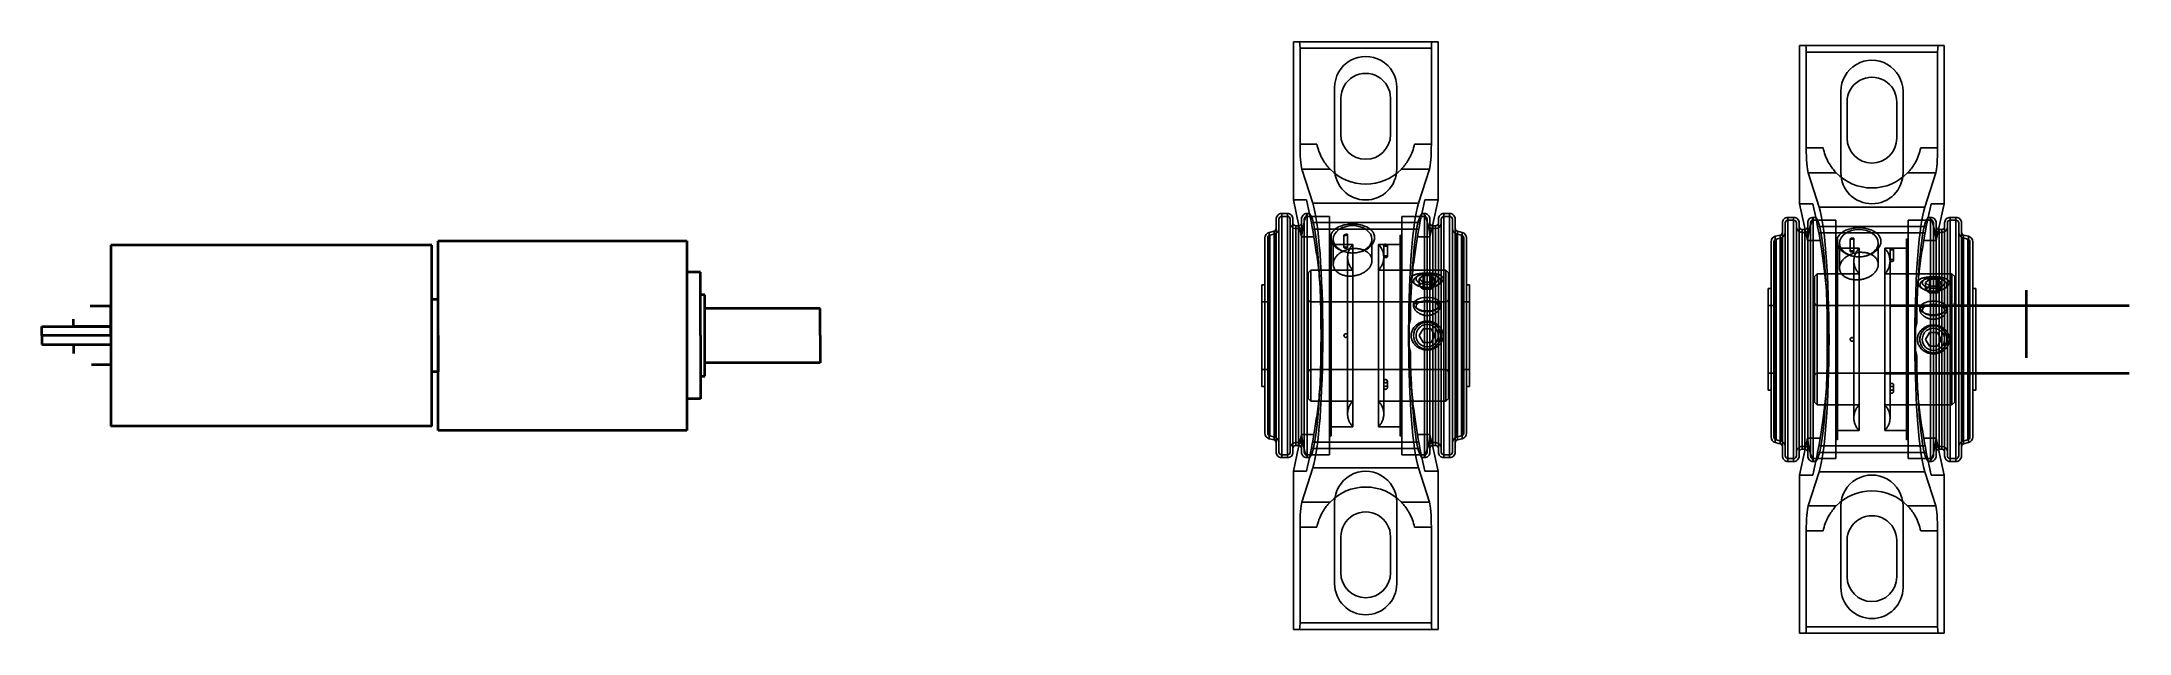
# Model space of a CAD drawing. Header units: millimetres. Extents: x -29 to 3384, y -388 to 1226.
# Drawn here: x 510.5 to 972.3, y -142.5 to -11.7 of the extents above; entities that cross this region are included whole.
import ezdxf

# ---------------------------------------------------------------- set-up
doc = ezdxf.new("R2010")
doc.units = ezdxf.units.MM
doc.layers.add('Kontury', color=7, linetype='Continuous', lineweight=35)
doc.layers.add('MAIN-1', color=7, linetype='Continuous')
doc.layers.add('MAIN-2', color=7, linetype='Continuous')

msp = doc.modelspace()

# ---------------------------------------------------------------- linework, layer by layer
at = {"layer": 'Kontury'}
for p, q in [((596.76582, -56.69394), (525.76582, -56.69394)), ((525.76582, -56.69394), (525.76582, -96.69394)), ((596.76582, -96.69394), (596.76582, -56.69394)), ((598.16582, -97.69394), (598.16582, -55.69394)), ((598.16582, -55.69394), (653.16582, -55.69394)), ((653.16582, -55.69394), (653.16582, -97.69394)), ((656.16582, -62.69394), (653.16582, -62.69394)), ((656.16582, -76.69394), (656.16582, -62.69394)), ((598.16582, -68.69394), (596.76582, -68.69394)), ((598.16582, -76.69394), (598.16582, -68.69394)), ((657.16582, -67.69394), (656.16582, -67.69394)), ((657.16582, -70.69394), (657.16582, -67.69394)), ((806.17686, -69.19394), (806.17686, -69.19394)), ((949.56298, -81.62177), (949.56298, -66.62177)), ((517.46582, -74.69394), (517.46582, -73.06253)), ((525.76582, -70.19394), (521.14616, -70.19394)), ((525.76582, -76.69394), (525.76582, -70.19394)), ((682.66582, -70.69394), (657.16582, -70.69394)), ((657.16582, -85.69394), (657.16582, -70.69394)), ((682.66582, -76.69394), (682.66582, -70.69394)), ((918.17372, -70.03261), (918.17372, -70.03261)), ((919.34529, -70.03261), (972.26523, -70.03261)), ((510.46582, -76.69394), (510.46582, -74.69394)), ((510.46582, -74.69394), (525.76582, -74.69394)), ((525.76582, -76.69394), (510.46582, -76.69394)), ((510.46582, -76.69394), (510.46582, -78.69394)), ((525.76582, -74.69394), (517.46582, -74.69394)), ((525.76582, -76.69394), (525.76582, -83.19394)), ((598.16582, -76.69394), (598.16582, -84.69394)), ((656.16582, -76.69394), (656.16582, -90.69394)), ((682.66582, -76.69394), (682.66582, -82.69394)), ((510.46582, -78.69394), (525.76582, -78.69394)), ((517.46582, -78.69394), (517.46582, -80.62694)), ((656.16582, -82.69394), (656.16582, -85.69394)), ((682.66582, -82.69394), (657.16582, -82.69394)), ((525.76582, -83.19394), (521.48011, -83.19394)), ((598.16582, -84.69394), (596.76582, -84.69394)), ((656.16582, -85.69394), (657.16582, -85.69394)), ((918.14529, -85.03261), (972.26523, -85.03261)), ((656.16582, -90.69394), (653.16582, -90.69394)), ((596.76582, -96.69394), (525.76582, -96.69394)), ((653.16582, -97.69394), (598.16582, -97.69394))]:
    msp.add_line(p, q, dxfattribs=at)
at = {"layer": 'MAIN-1'}
for p, q in [((787.34843, -46.69394), (787.34843, -11.69394)), ((788.67382, -11.69394), (787.34843, -11.69394)), ((788.67382, -11.69394), (818.02304, -11.69394)), ((788.82109, -13.14394), (817.87578, -13.14394)), ((788.82109, -34.32375), (788.82109, -13.14394)), ((817.87578, -13.14394), (817.87578, -34.32375)), ((819.34843, -11.69394), (818.02304, -11.69394)), ((819.34843, -11.69394), (819.34843, -46.69394)), ((899.34529, -47.53261), (899.34529, -12.53261)), ((900.67068, -12.53261), (899.34529, -12.53261)), ((900.67068, -12.53261), (930.0199, -12.53261)), ((931.34529, -12.53261), (930.0199, -12.53261)), ((931.34529, -12.53261), (931.34529, -47.53261)), ((900.81795, -13.98261), (929.87264, -13.98261)), ((900.81795, -35.16241), (900.81795, -13.98261)), ((929.87264, -13.98261), (929.87264, -35.16241)), ((797.84843, -32.19394), (797.84843, -24.19394)), ((808.84843, -24.19394), (808.84843, -32.19394)), ((909.84529, -33.03261), (909.84529, -25.03261)), ((920.84529, -25.03261), (920.84529, -33.03261)), ((788.82109, -34.32375), (792.55659, -34.32375)), ((792.64707, -34.73938), (792.55659, -34.32375)), ((792.75469, -35.15558), (792.64707, -34.73938)), ((792.87886, -35.56856), (792.75469, -35.15558)), ((793.01866, -35.9747), (792.87886, -35.56856)), ((793.17235, -36.37084), (793.01866, -35.9747)), ((793.3381, -36.75389), (793.17235, -36.37084)), ((793.51385, -37.12138), (793.3381, -36.75389)), ((813.35877, -36.75389), (813.18302, -37.12138)), ((813.52451, -36.37084), (813.35877, -36.75389)), ((813.67821, -35.9747), (813.52451, -36.37084)), ((813.81801, -35.56857), (813.67821, -35.9747)), ((813.94217, -35.15558), (813.81801, -35.56857)), ((814.0498, -34.73938), (813.94217, -35.15558)), ((814.14028, -34.32375), (814.0498, -34.73938)), ((814.14028, -34.32375), (817.87578, -34.32375)), ((900.81795, -35.16241), (904.55345, -35.16241)), ((904.64393, -35.57804), (904.55345, -35.16241)), ((904.75155, -35.99425), (904.64393, -35.57804)), ((904.87572, -36.40723), (904.75155, -35.99425)), ((905.01552, -36.81337), (904.87572, -36.40723)), ((905.16921, -37.2095), (905.01552, -36.81337)), ((925.67507, -36.81337), (925.52137, -37.2095)), ((925.81487, -36.40723), (925.67507, -36.81337)), ((925.93903, -35.99425), (925.81487, -36.40723)), ((926.04666, -35.57804), (925.93903, -35.99425)), ((926.13714, -35.16241), (926.04666, -35.57804)), ((926.13714, -35.16241), (929.87264, -35.16241)), ((789.23302, -39.8553), (795.45517, -39.8553)), ((791.66806, -47.41483), (789.23302, -39.8553)), ((793.69697, -37.47113), (793.51385, -37.12138)), ((793.88474, -37.80095), (793.69697, -37.47113)), ((794.07421, -38.10901), (793.88474, -37.80095)), ((794.2622, -38.39397), (794.07421, -38.10901)), ((794.44771, -38.65746), (794.2622, -38.39397)), ((794.63476, -38.90739), (794.44771, -38.65746)), ((794.8199, -39.14119), (794.63476, -38.90739)), ((794.99898, -39.35537), (794.8199, -39.14119)), ((795.16751, -39.54731), (794.99898, -39.35537)), ((795.32101, -39.71461), (795.16751, -39.54731)), ((795.45517, -39.8553), (795.32101, -39.71461)), ((811.37586, -39.71461), (811.24169, -39.8553)), ((811.24169, -39.8553), (817.46385, -39.8553)), ((811.52935, -39.54731), (811.37586, -39.71461)), ((811.69789, -39.35537), (811.52935, -39.54731)), ((811.87696, -39.14119), (811.69789, -39.35537)), ((812.06211, -38.90739), (811.87696, -39.14119)), ((812.24916, -38.65746), (812.06211, -38.90739)), ((812.43466, -38.39397), (812.24916, -38.65746)), ((812.62266, -38.10901), (812.43466, -38.39397)), ((812.81212, -37.80095), (812.62266, -38.10901)), ((812.9999, -37.47113), (812.81212, -37.80095)), ((813.18302, -37.12138), (812.9999, -37.47113)), ((817.46385, -39.8553), (815.02881, -47.41483)), ((901.22988, -40.69397), (907.45203, -40.69397)), ((903.66492, -48.2535), (901.22988, -40.69397)), ((905.33496, -37.59256), (905.16921, -37.2095)), ((905.51071, -37.96005), (905.33496, -37.59256)), ((905.69383, -38.3098), (905.51071, -37.96005)), ((905.8816, -38.63962), (905.69383, -38.3098)), ((906.07107, -38.94767), (905.8816, -38.63962)), ((906.25906, -39.23263), (906.07107, -38.94767)), ((906.44457, -39.49613), (906.25906, -39.23263)), ((906.63162, -39.74606), (906.44457, -39.49613)), ((906.81676, -39.97985), (906.63162, -39.74606)), ((906.99584, -40.19403), (906.81676, -39.97985)), ((907.16437, -40.38598), (906.99584, -40.19403)), ((907.31787, -40.55328), (907.16437, -40.38598)), ((907.45203, -40.69397), (907.31787, -40.55328)), ((923.37272, -40.55328), (923.23855, -40.69397)), ((923.23855, -40.69397), (929.46071, -40.69397)), ((923.52621, -40.38598), (923.37272, -40.55328)), ((923.69475, -40.19403), (923.52621, -40.38598)), ((923.87382, -39.97985), (923.69475, -40.19403)), ((924.05897, -39.74606), (923.87382, -39.97985)), ((924.24602, -39.49613), (924.05897, -39.74606)), ((924.43152, -39.23263), (924.24602, -39.49613)), ((924.61952, -38.94767), (924.43152, -39.23263)), ((924.80898, -38.63962), (924.61952, -38.94767)), ((924.99676, -38.3098), (924.80898, -38.63962)), ((925.17988, -37.96005), (924.99676, -38.3098)), ((925.35563, -37.59256), (925.17988, -37.96005)), ((925.52137, -37.2095), (925.35563, -37.59256)), ((929.46071, -40.69397), (927.02567, -48.2535)), ((784.77443, -49.69394), (784.77443, -76.69394)), ((784.77443, -49.69394), (786.02493, -49.69394)), ((786.02493, -49.69394), (786.02493, -76.69394)), ((787.34843, -46.69394), (788.59096, -52.3885)), ((790.37193, -49.69394), (790.37193, -76.69394)), ((790.37193, -49.69394), (790.73047, -49.69394)), ((791.66806, -47.41483), (815.02881, -47.41483)), ((816.32493, -49.69394), (815.96636, -49.69394)), ((816.32493, -49.69394), (816.32493, -76.69394)), ((818.10591, -52.3885), (819.34843, -46.69394)), ((820.67193, -49.69394), (820.67193, -76.69394)), ((821.92243, -49.69394), (820.67193, -49.69394)), ((821.92243, -49.69394), (821.92243, -76.69394)), ((896.77129, -50.53261), (896.77129, -77.53261)), ((896.77129, -50.53261), (898.02179, -50.53261)), ((898.02179, -50.53261), (898.02179, -77.53261)), ((899.34529, -47.53261), (900.58782, -53.22717)), ((902.36879, -50.53261), (902.36879, -77.53261)), ((902.36879, -50.53261), (902.72733, -50.53261)), ((903.66492, -48.2535), (927.02567, -48.2535)), ((928.32179, -50.53261), (927.96322, -50.53261)), ((928.32179, -50.53261), (928.32179, -77.53261)), ((930.10277, -53.22717), (931.34529, -47.53261)), ((932.66879, -50.53261), (932.66879, -77.53261)), ((933.91929, -50.53261), (932.66879, -50.53261)), ((933.91929, -50.53261), (933.91929, -77.53261)), ((781.04843, -55.09394), (781.04843, -76.69394)), ((781.96898, -53.89426), (783.07216, -53.61478)), ((781.96898, -53.89426), (781.96898, -76.69394)), ((783.07216, -53.61478), (783.07216, -76.69394)), ((783.53243, -50.93594), (783.53243, -76.69394)), ((787.26693, -50.93594), (787.26693, -76.69394)), ((787.88793, -52.39394), (787.88793, -76.69394)), ((787.88793, -52.39394), (788.50893, -52.39394)), ((788.50893, -52.39394), (788.50893, -76.69394)), ((789.12993, -50.93594), (789.12993, -76.69394)), ((795.59163, -54.98577), (795.60106, -54.78863)), ((795.60144, -55.18876), (795.59163, -54.98577)), ((795.60106, -54.78863), (795.62961, -54.59135)), ((795.63115, -55.39568), (795.60144, -55.18876)), ((795.62961, -54.59135), (795.67771, -54.39549)), ((795.68122, -55.60489), (795.63115, -55.39568)), ((795.67771, -54.39549), (795.74569, -54.20259)), ((795.74569, -54.20259), (795.83323, -54.01398)), ((795.83323, -54.01398), (795.93971, -53.83088)), ((795.93971, -53.83088), (796.06452, -53.65448)), ((796.06452, -53.65448), (796.20669, -53.48562)), ((796.20669, -53.48562), (796.36481, -53.32513)), ((796.36481, -53.32513), (796.53745, -53.17386)), ((796.53745, -53.17386), (796.72287, -53.03246)), ((796.72287, -53.03246), (796.91889, -52.90136)), ((796.91889, -52.90136), (797.12339, -52.78092)), ((797.12339, -52.78092), (797.34001, -52.66851)), ((797.34001, -52.66851), (797.5707, -52.56312)), ((797.5707, -52.56312), (797.81419, -52.46567)), ((797.81419, -52.46567), (798.06917, -52.37698)), ((798.06917, -52.37698), (798.33401, -52.29756)), ((798.33401, -52.29756), (798.60702, -52.22783)), ((798.60702, -52.22783), (798.88654, -52.1682)), ((798.88654, -52.1682), (799.17083, -52.11876)), ((799.17083, -52.11876), (799.45792, -52.07955)), ((799.45792, -52.07955), (799.74585, -52.0506)), ((799.74585, -52.0506), (800.03254, -52.03168)), ((800.03254, -52.03168), (800.31588, -52.02242)), ((800.31588, -52.02242), (800.59539, -52.02242)), ((800.59539, -52.02242), (800.87873, -52.03168)), ((800.87873, -52.03168), (801.16542, -52.0506)), ((801.16542, -52.0506), (801.45335, -52.07955)), ((801.45335, -52.07955), (801.74044, -52.11876)), ((801.74044, -52.11876), (802.02473, -52.1682)), ((802.02473, -52.1682), (802.30425, -52.22783)), ((802.30425, -52.22783), (802.57725, -52.29756)), ((802.57725, -52.29756), (802.84209, -52.37698)), ((802.84209, -52.37698), (803.09707, -52.46567)), ((803.09707, -52.46567), (803.34057, -52.56312)), ((803.34057, -52.56312), (803.57126, -52.66851)), ((803.57126, -52.66851), (803.78788, -52.78092)), ((803.78788, -52.78092), (803.99238, -52.90136)), ((803.99238, -52.90136), (804.1884, -53.03246)), ((804.1884, -53.03246), (804.37381, -53.17386)), ((804.37381, -53.17386), (804.54645, -53.32513)), ((804.54645, -53.32513), (804.70458, -53.48562)), ((804.70458, -53.48562), (804.84675, -53.65448)), ((804.84675, -53.65448), (804.97156, -53.83088)), ((804.97156, -53.83088), (805.07804, -54.01398)), ((805.07804, -54.01398), (805.16558, -54.20259)), ((805.16558, -54.20259), (805.23356, -54.39549)), ((805.28011, -55.39568), (805.23004, -55.60489)), ((805.23356, -54.39549), (805.28166, -54.59135)), ((805.30983, -55.18876), (805.28011, -55.39568)), ((805.28166, -54.59135), (805.31021, -54.78863)), ((805.31963, -54.98577), (805.30983, -55.18876)), ((805.31021, -54.78863), (805.31963, -54.98577)), ((817.56693, -50.93594), (817.56693, -76.69394)), ((818.18793, -52.39394), (818.18793, -76.69394)), ((818.80893, -52.39394), (818.18793, -52.39394)), ((818.80893, -52.39394), (818.80893, -76.69394)), ((819.42993, -50.93594), (819.42993, -76.69394)), ((823.16443, -50.93594), (823.16443, -76.69394)), ((823.62471, -76.69394), (823.62471, -53.61478)), ((824.72789, -53.89426), (823.62471, -53.61478)), ((824.72789, -76.69394), (824.72789, -53.89426)), ((825.64843, -55.09394), (825.64843, -76.69394)), ((893.96584, -54.73293), (895.06902, -54.45345)), ((893.96584, -54.73293), (893.96584, -77.53261)), ((895.06902, -54.45345), (895.06902, -77.53261)), ((895.52929, -51.77461), (895.52929, -77.53261)), ((899.26379, -51.77461), (899.26379, -77.53261)), ((899.88479, -53.23261), (899.88479, -77.53261)), ((899.88479, -53.23261), (900.50579, -53.23261)), ((900.50579, -53.23261), (900.50579, -77.53261)), ((901.12679, -51.77461), (901.12679, -77.53261)), ((907.62647, -55.43001), (907.67457, -55.23416)), ((907.67457, -55.23416), (907.74255, -55.04126)), ((907.74255, -55.04126), (907.83009, -54.85265)), ((907.83009, -54.85265), (907.93657, -54.66955)), ((907.93657, -54.66955), (908.06138, -54.49315)), ((908.06138, -54.49315), (908.20355, -54.32429)), ((908.20355, -54.32429), (908.36167, -54.1638)), ((908.36167, -54.1638), (908.53431, -54.01253)), ((908.53431, -54.01253), (908.71973, -53.87113)), ((908.71973, -53.87113), (908.91575, -53.74003)), ((908.91575, -53.74003), (909.12025, -53.61959)), ((909.12025, -53.61959), (909.33687, -53.50717)), ((909.33687, -53.50717), (909.56755, -53.40179)), ((909.56755, -53.40179), (909.81105, -53.30434)), ((909.81105, -53.30434), (910.06603, -53.21565)), ((910.06603, -53.21565), (910.33087, -53.13622)), ((910.33087, -53.13622), (910.60388, -53.0665)), ((910.60388, -53.0665), (910.8834, -53.00687)), ((910.8834, -53.00687), (911.16769, -52.95742)), ((911.16769, -52.95742), (911.45478, -52.91822)), ((911.45478, -52.91822), (911.74271, -52.88927)), ((911.74271, -52.88927), (912.0294, -52.87035)), ((912.0294, -52.87035), (912.31274, -52.86108)), ((912.31274, -52.86108), (912.59225, -52.86108)), ((912.59225, -52.86108), (912.87559, -52.87035)), ((912.87559, -52.87035), (913.16228, -52.88927)), ((913.16228, -52.88927), (913.45021, -52.91822)), ((913.45021, -52.91822), (913.7373, -52.95742)), ((913.7373, -52.95742), (914.02159, -53.00687)), ((914.02159, -53.00687), (914.30111, -53.0665)), ((914.30111, -53.0665), (914.57411, -53.13622)), ((914.57411, -53.13622), (914.83895, -53.21565)), ((914.83895, -53.21565), (915.09393, -53.30434)), ((915.09393, -53.30434), (915.33743, -53.40179)), ((915.33743, -53.40179), (915.56812, -53.50717)), ((915.56812, -53.50717), (915.78474, -53.61959)), ((915.78474, -53.61959), (915.98924, -53.74003)), ((915.98924, -53.74003), (916.18526, -53.87113)), ((916.18526, -53.87113), (916.37067, -54.01253)), ((916.37067, -54.01253), (916.54331, -54.1638)), ((916.54331, -54.1638), (916.70144, -54.32429)), ((916.70144, -54.32429), (916.84361, -54.49315)), ((916.84361, -54.49315), (916.96842, -54.66955)), ((916.96842, -54.66955), (917.0749, -54.85265)), ((917.0749, -54.85265), (917.16244, -55.04126)), ((917.16244, -55.04126), (917.23042, -55.23416)), ((917.23042, -55.23416), (917.27852, -55.43001)), ((929.56379, -51.77461), (929.56379, -77.53261)), ((930.18479, -53.23261), (930.18479, -77.53261)), ((930.80579, -53.23261), (930.18479, -53.23261)), ((930.80579, -53.23261), (930.80579, -77.53261)), ((931.42679, -51.77461), (931.42679, -77.53261)), ((935.16129, -51.77461), (935.16129, -77.53261)), ((935.62157, -77.53261), (935.62157, -54.45345)), ((936.72475, -54.73293), (935.62157, -54.45345)), ((936.72475, -77.53261), (936.72475, -54.73293)), ((795.75198, -55.81472), (795.68122, -55.60489)), ((795.84303, -56.02355), (795.75198, -55.81472)), ((795.95373, -56.22971), (795.84303, -56.02355)), ((796.08341, -56.43163), (795.95373, -56.22971)), ((796.23095, -56.62797), (796.08341, -56.43163)), ((796.39486, -56.81726), (796.23095, -56.62797)), ((796.57358, -56.99809), (796.39486, -56.81726)), ((796.76516, -57.16919), (796.57358, -56.99809)), ((796.96726, -57.32954), (796.76516, -57.16919)), ((797.17829, -57.47862), (796.96726, -57.32954)), ((797.40324, -57.62005), (797.17829, -57.47862)), ((797.64246, -57.75353), (797.40324, -57.62005)), ((797.89461, -57.87753), (797.64246, -57.75353)), ((798.1582, -57.99074), (797.89461, -57.87753)), ((798.43144, -58.09219), (798.1582, -57.99074)), ((798.54383, -57.94526), (798.35191, -58.03463)), ((798.71255, -58.18093), (798.43144, -58.09219)), ((798.74104, -57.86225), (798.54383, -57.94526)), ((798.99979, -58.25627), (798.71255, -58.18093)), ((798.94274, -57.78607), (798.74104, -57.86225)), ((799.14816, -57.71696), (798.94274, -57.78607)), ((799.29118, -58.31789), (798.99979, -58.25627)), ((799.35636, -57.65514), (799.14816, -57.71696)), ((799.58462, -58.36548), (799.29118, -58.31789)), ((799.56635, -57.60081), (799.35636, -57.65514)), ((799.77718, -57.55416), (799.56635, -57.60081)), ((799.87801, -58.39895), (799.58462, -58.36548)), ((799.98784, -57.51522), (799.77718, -57.55416)), ((800.16909, -58.41867), (799.87801, -58.39895)), ((800.19726, -57.48389), (799.98784, -57.51522)), ((800.45563, -58.42513), (800.16909, -58.41867)), ((800.40441, -57.46005), (800.19726, -57.48389)), ((800.61025, -57.44346), (800.40441, -57.46005)), ((800.74217, -58.41867), (800.45563, -58.42513)), ((800.81867, -57.43385), (800.61025, -57.44346)), ((801.03326, -58.39895), (800.74217, -58.41867)), ((801.02883, -57.43148), (800.81867, -57.43385)), ((801.2397, -57.43663), (801.02883, -57.43148)), ((801.32664, -58.36548), (801.03326, -58.39895)), ((801.45023, -57.44957), (801.2397, -57.43663)), ((801.62009, -58.31789), (801.32664, -58.36548)), ((801.65945, -57.47034), (801.45023, -57.44957)), ((801.91148, -58.25627), (801.62009, -58.31789)), ((801.86638, -57.4989), (801.65945, -57.47034)), ((802.07007, -57.53523), (801.86638, -57.4989)), ((802.19872, -58.18093), (801.91148, -58.25627)), ((802.26963, -57.57927), (802.07007, -57.53523)), ((802.47982, -58.09219), (802.19872, -58.18093)), ((802.46431, -57.63079), (802.26963, -57.57927)), ((802.65332, -57.68946), (802.46431, -57.63079)), ((802.75307, -57.99074), (802.47982, -58.09219)), ((802.83584, -57.75498), (802.65332, -57.68946)), ((803.01666, -57.87753), (802.75307, -57.99074)), ((803.0111, -57.827), (802.83584, -57.75498)), ((803.26881, -57.75353), (803.01666, -57.87753)), ((803.50803, -57.62005), (803.26881, -57.75353)), ((803.73298, -57.47862), (803.50803, -57.62005)), ((803.944, -57.32954), (803.73298, -57.47862)), ((804.14611, -57.16919), (803.944, -57.32954)), ((804.33769, -56.99809), (804.14611, -57.16919)), ((804.51641, -56.81726), (804.33769, -56.99809)), ((804.68031, -56.62797), (804.51641, -56.81726)), ((804.82786, -56.43163), (804.68031, -56.62797)), ((804.95754, -56.22971), (804.82786, -56.43163)), ((805.06823, -56.02355), (804.95754, -56.22971)), ((805.15929, -55.81472), (805.06823, -56.02355)), ((805.23004, -55.60489), (805.15929, -55.81472)), ((893.04529, -55.93261), (893.04529, -77.53261)), ((907.58849, -55.82443), (907.59792, -55.62729)), ((907.5983, -56.02742), (907.58849, -55.82443)), ((907.59792, -55.62729), (907.62647, -55.43001)), ((907.62801, -56.23435), (907.5983, -56.02742)), ((907.67808, -56.44355), (907.62801, -56.23435)), ((907.74884, -56.65339), (907.67808, -56.44355)), ((907.83989, -56.86222), (907.74884, -56.65339)), ((907.95059, -57.06838), (907.83989, -56.86222)), ((908.08027, -57.2703), (907.95059, -57.06838)), ((908.22781, -57.46663), (908.08027, -57.2703)), ((908.39172, -57.65593), (908.22781, -57.46663)), ((908.57044, -57.83675), (908.39172, -57.65593)), ((908.76202, -58.00786), (908.57044, -57.83675)), ((908.96412, -58.16821), (908.76202, -58.00786)), ((909.17515, -58.31729), (908.96412, -58.16821)), ((909.4001, -58.45872), (909.17515, -58.31729)), ((909.63932, -58.5922), (909.4001, -58.45872)), ((909.89147, -58.7162), (909.63932, -58.5922)), ((910.15506, -58.82941), (909.89147, -58.7162)), ((910.4283, -58.93085), (910.15506, -58.82941)), ((910.54069, -58.78392), (910.34877, -58.87329)), ((910.70941, -59.0196), (910.4283, -58.93085)), ((910.7379, -58.70092), (910.54069, -58.78392)), ((910.99665, -59.09494), (910.70941, -59.0196)), ((910.9396, -58.62473), (910.7379, -58.70092)), ((911.14502, -58.55562), (910.9396, -58.62473)), ((911.28804, -59.15655), (910.99665, -59.09494)), ((911.35322, -58.4938), (911.14502, -58.55562)), ((911.58148, -59.20415), (911.28804, -59.15655)), ((911.56321, -58.43947), (911.35322, -58.4938)), ((911.77404, -58.39283), (911.56321, -58.43947)), ((911.87487, -59.23761), (911.58148, -59.20415)), ((911.9847, -58.35389), (911.77404, -58.39283)), ((912.16595, -59.25733), (911.87487, -59.23761)), ((912.19412, -58.32255), (911.9847, -58.35389)), ((912.45249, -59.2638), (912.16595, -59.25733)), ((912.40127, -58.29872), (912.19412, -58.32255)), ((912.60711, -58.28213), (912.40127, -58.29872)), ((912.73903, -59.25733), (912.45249, -59.2638)), ((912.81553, -58.27252), (912.60711, -58.28213)), ((913.03012, -59.23761), (912.73903, -59.25733)), ((913.02569, -58.27014), (912.81553, -58.27252)), ((913.23656, -58.2753), (913.02569, -58.27014)), ((913.3235, -59.20415), (913.03012, -59.23761)), ((913.44709, -58.28823), (913.23656, -58.2753)), ((913.61695, -59.15655), (913.3235, -59.20415)), ((913.65631, -58.309), (913.44709, -58.28823)), ((913.90834, -59.09494), (913.61695, -59.15655)), ((913.86324, -58.33757), (913.65631, -58.309)), ((914.06693, -58.3739), (913.86324, -58.33757)), ((914.19558, -59.0196), (913.90834, -59.09494)), ((914.26649, -58.41794), (914.06693, -58.3739)), ((914.47668, -58.93085), (914.19558, -59.0196)), ((914.46117, -58.46945), (914.26649, -58.41794)), ((914.65018, -58.52813), (914.46117, -58.46945)), ((914.74993, -58.82941), (914.47668, -58.93085)), ((914.8327, -58.59365), (914.65018, -58.52813)), ((915.01352, -58.7162), (914.74993, -58.82941)), ((915.00796, -58.66566), (914.8327, -58.59365)), ((915.26567, -58.5922), (915.01352, -58.7162)), ((915.50489, -58.45872), (915.26567, -58.5922)), ((915.72984, -58.31729), (915.50489, -58.45872)), ((915.94086, -58.16821), (915.72984, -58.31729)), ((916.14297, -58.00786), (915.94086, -58.16821)), ((916.33455, -57.83675), (916.14297, -58.00786)), ((916.51327, -57.65593), (916.33455, -57.83675)), ((916.67717, -57.46663), (916.51327, -57.65593)), ((916.82472, -57.2703), (916.67717, -57.46663)), ((916.9544, -57.06838), (916.82472, -57.2703)), ((917.06509, -56.86222), (916.9544, -57.06838)), ((917.15615, -56.65339), (917.06509, -56.86222)), ((917.2269, -56.44355), (917.15615, -56.65339)), ((917.27697, -56.23435), (917.2269, -56.44355)), ((917.30669, -56.02742), (917.27697, -56.23435)), ((917.27852, -55.43001), (917.30707, -55.62729)), ((917.31649, -55.82443), (917.30669, -56.02742)), ((917.30707, -55.62729), (917.31649, -55.82443)), ((937.64529, -55.93261), (937.64529, -77.53261)), ((781.04843, -65.44394), (780.37343, -65.44394)), ((780.37343, -87.94394), (780.37343, -65.44394)), ((826.32343, -65.44394), (825.64843, -65.44394)), ((826.32343, -65.44394), (826.32343, -87.94394)), ((893.04529, -66.28261), (892.37029, -66.28261)), ((892.37029, -88.78261), (892.37029, -66.28261)), ((938.32029, -66.28261), (937.64529, -66.28261)), ((938.32029, -66.28261), (938.32029, -88.78261)), ((781.04843, -98.29394), (781.04843, -76.69394)), ((781.96898, -99.49362), (781.96898, -76.69394)), ((783.07216, -99.7731), (783.07216, -76.69394)), ((783.53243, -102.45194), (783.53243, -76.69394)), ((784.77443, -103.69394), (784.77443, -76.69394)), ((786.02493, -103.69394), (786.02493, -76.69394)), ((787.26693, -102.45194), (787.26693, -76.69394)), ((787.88793, -100.99394), (787.88793, -76.69394)), ((788.50893, -100.99394), (788.50893, -76.69394)), ((789.12993, -102.45194), (789.12993, -76.69394)), ((790.37193, -103.69394), (790.37193, -76.69394)), ((812.79843, -76.69394), (812.79989, -76.49013)), ((812.79989, -76.89776), (812.79843, -76.69394)), ((812.79989, -76.49013), (812.80419, -76.28553)), ((812.80419, -77.10236), (812.79989, -76.89776)), ((812.80419, -76.28553), (812.81143, -76.08022)), ((812.81143, -77.30766), (812.80419, -77.10236)), ((812.81143, -76.08022), (812.8218, -75.87432)), ((812.82162, -77.51358), (812.81143, -77.30766)), ((812.83501, -77.72), (812.82162, -77.51358)), ((812.8218, -75.87432), (812.83501, -75.66788)), ((812.83501, -75.66788), (812.85121, -75.46101)), ((812.85095, -77.9269), (812.83501, -77.72)), ((816.32493, -76.69394), (816.32493, -103.69394)), ((817.56693, -76.69394), (817.56693, -102.45194)), ((818.18793, -76.69394), (818.18793, -100.99394)), ((818.80893, -76.69394), (818.80893, -100.99394)), ((819.42993, -76.69394), (819.42993, -102.45194)), ((820.67193, -76.69394), (820.67193, -103.69394)), ((821.92243, -76.69394), (821.92243, -103.69394)), ((823.16443, -76.69394), (823.16443, -102.45194)), ((823.62471, -76.69394), (823.62471, -99.7731)), ((824.72789, -76.69394), (824.72789, -99.49362)), ((825.64843, -76.69394), (825.64843, -98.29394)), ((893.04529, -99.13261), (893.04529, -77.53261)), ((893.96584, -100.33229), (893.96584, -77.53261)), ((895.06902, -100.61177), (895.06902, -77.53261)), ((895.52929, -103.29061), (895.52929, -77.53261)), ((896.77129, -104.53261), (896.77129, -77.53261)), ((898.02179, -104.53261), (898.02179, -77.53261)), ((899.26379, -103.29061), (899.26379, -77.53261)), ((899.88479, -101.83261), (899.88479, -77.53261)), ((900.50579, -101.83261), (900.50579, -77.53261)), ((901.12679, -103.29061), (901.12679, -77.53261)), ((902.36879, -104.53261), (902.36879, -77.53261)), ((924.79529, -77.53261), (924.79675, -77.32879)), ((924.79675, -77.73642), (924.79529, -77.53261)), ((924.79675, -77.32879), (924.80105, -77.12419)), ((924.80105, -77.94103), (924.79675, -77.73642)), ((924.80105, -77.12419), (924.80829, -76.91889)), ((924.80829, -78.14633), (924.80105, -77.94103)), ((924.80829, -76.91889), (924.81866, -76.71299)), ((924.81848, -78.35225), (924.80829, -78.14633)), ((924.83187, -78.55867), (924.81848, -78.35225)), ((924.81866, -76.71299), (924.83187, -76.50655)), ((924.83187, -76.50655), (924.84807, -76.29968)), ((928.32179, -77.53261), (928.32179, -104.53261)), ((929.56379, -77.53261), (929.56379, -103.29061)), ((930.18479, -77.53261), (930.18479, -101.83261)), ((930.80579, -77.53261), (930.80579, -101.83261)), ((931.42679, -77.53261), (931.42679, -103.29061)), ((932.66879, -77.53261), (932.66879, -104.53261)), ((933.91929, -77.53261), (933.91929, -104.53261)), ((935.16129, -77.53261), (935.16129, -103.29061)), ((935.62157, -77.53261), (935.62157, -100.61177)), ((936.72475, -77.53261), (936.72475, -100.33229)), ((937.64529, -77.53261), (937.64529, -99.13261)), ((924.84781, -78.76557), (924.83187, -78.55867)), ((780.37343, -87.94394), (781.04843, -87.94394)), ((825.64843, -87.94394), (826.32343, -87.94394)), ((892.37029, -88.78261), (893.04529, -88.78261)), ((937.64529, -88.78261), (938.32029, -88.78261)), ((781.96898, -99.49362), (783.07216, -99.7731)), ((788.59096, -100.99938), (787.34843, -106.69394)), ((787.88793, -100.99394), (788.50893, -100.99394)), ((819.34843, -106.69394), (818.10591, -100.99938)), ((818.80893, -100.99394), (818.18793, -100.99394)), ((824.72789, -99.49362), (823.62471, -99.7731)), ((893.96584, -100.33229), (895.06902, -100.61177)), ((936.72475, -100.33229), (935.62157, -100.61177)), ((784.77443, -103.69394), (786.02493, -103.69394)), ((789.23302, -113.53258), (791.66806, -105.97305)), ((790.37193, -103.69394), (790.73047, -103.69394)), ((791.66806, -105.97305), (815.02881, -105.97305)), ((815.02881, -105.97305), (817.46385, -113.53258)), ((816.32493, -103.69394), (815.96636, -103.69394)), ((821.92243, -103.69394), (820.67193, -103.69394)), ((896.77129, -104.53261), (898.02179, -104.53261)), ((900.58782, -101.83805), (899.34529, -107.53261)), ((899.88479, -101.83261), (900.50579, -101.83261)), ((902.36879, -104.53261), (902.72733, -104.53261)), ((928.32179, -104.53261), (927.96322, -104.53261)), ((931.34529, -107.53261), (930.10277, -101.83805)), ((930.80579, -101.83261), (930.18479, -101.83261)), ((933.91929, -104.53261), (932.66879, -104.53261)), ((787.34843, -141.69394), (787.34843, -106.69394)), ((819.34843, -106.69394), (819.34843, -141.69394)), ((899.34529, -142.53261), (899.34529, -107.53261)), ((901.22988, -114.37125), (903.66492, -106.81172)), ((903.66492, -106.81172), (927.02567, -106.81172)), ((927.02567, -106.81172), (929.46071, -114.37125)), ((931.34529, -107.53261), (931.34529, -142.53261)), ((789.23302, -113.53258), (795.45517, -113.53258)), ((793.88474, -115.58693), (794.07421, -115.27888)), ((794.07421, -115.27888), (794.2622, -114.99392)), ((794.2622, -114.99392), (794.44771, -114.73042)), ((794.44771, -114.73042), (794.63476, -114.48049)), ((794.63476, -114.48049), (794.8199, -114.2467)), ((794.8199, -114.2467), (794.99898, -114.03248)), ((794.99898, -114.03248), (795.16751, -113.84057)), ((795.16751, -113.84057), (795.32101, -113.67328)), ((795.32101, -113.67328), (795.45517, -113.53258)), ((811.24169, -113.53258), (811.37586, -113.67328)), ((811.24169, -113.53258), (817.46385, -113.53258)), ((811.37586, -113.67328), (811.52935, -113.84057)), ((811.52935, -113.84057), (811.69789, -114.03252)), ((811.69789, -114.03252), (811.87696, -114.2467)), ((811.87696, -114.2467), (812.06211, -114.48049)), ((812.06211, -114.48049), (812.24916, -114.73042)), ((812.24916, -114.73042), (812.43466, -114.99392)), ((812.43466, -114.99392), (812.62266, -115.27888)), ((812.62266, -115.27888), (812.81212, -115.58693)), ((901.22988, -114.37125), (907.45203, -114.37125)), ((906.44457, -115.56909), (906.63162, -115.31916)), ((906.63162, -115.31916), (906.81676, -115.08537)), ((906.81676, -115.08537), (906.99584, -114.87114)), ((906.99584, -114.87114), (907.16437, -114.67924)), ((907.16437, -114.67924), (907.31787, -114.51194)), ((907.31787, -114.51194), (907.45203, -114.37125)), ((923.23855, -114.37125), (923.37272, -114.51194)), ((923.23855, -114.37125), (929.46071, -114.37125)), ((923.37272, -114.51194), (923.52621, -114.67924)), ((923.52621, -114.67924), (923.69475, -114.87119)), ((923.69475, -114.87119), (923.87382, -115.08537)), ((923.87382, -115.08537), (924.05897, -115.31916)), ((924.05897, -115.31916), (924.24602, -115.56909)), ((788.82109, -119.06414), (792.55659, -119.06414)), ((788.82109, -140.24394), (788.82109, -119.06414)), ((792.55659, -119.06414), (792.64707, -118.64851)), ((792.64707, -118.64851), (792.75469, -118.2323)), ((792.75469, -118.2323), (792.87886, -117.81932)), ((792.87886, -117.81932), (793.01866, -117.41318)), ((793.01866, -117.41318), (793.17235, -117.01705)), ((793.17235, -117.01705), (793.3381, -116.634)), ((793.3381, -116.634), (793.51385, -116.26651)), ((793.51385, -116.26651), (793.69697, -115.91676)), ((793.69697, -115.91676), (793.88474, -115.58693)), ((812.81212, -115.58693), (812.9999, -115.91676)), ((812.9999, -115.91676), (813.18302, -116.26651)), ((813.18302, -116.26651), (813.35876, -116.634)), ((813.35876, -116.634), (813.52451, -117.01705)), ((813.52451, -117.01705), (813.67821, -117.41318)), ((813.67821, -117.41318), (813.81801, -117.81932)), ((813.81801, -117.81932), (813.94217, -118.2323)), ((813.94217, -118.2323), (814.0498, -118.64851)), ((814.0498, -118.64851), (814.14028, -119.06414)), ((814.14028, -119.06414), (817.87578, -119.06414)), ((817.87578, -119.06414), (817.87578, -140.24394)), ((900.81795, -119.90281), (904.55345, -119.90281)), ((900.81795, -141.08261), (900.81795, -119.90281)), ((904.55345, -119.90281), (904.64393, -119.48718)), ((904.64393, -119.48718), (904.75155, -119.07097)), ((904.75155, -119.07097), (904.87572, -118.65799)), ((904.87572, -118.65799), (905.01552, -118.25185)), ((905.01552, -118.25185), (905.16921, -117.85571)), ((905.16921, -117.85571), (905.33496, -117.47266)), ((905.33496, -117.47266), (905.51071, -117.10517)), ((905.51071, -117.10517), (905.69383, -116.75542)), ((905.69383, -116.75542), (905.8816, -116.4256)), ((905.8816, -116.4256), (906.07107, -116.11755)), ((906.07107, -116.11755), (906.25906, -115.83259)), ((906.25906, -115.83259), (906.44457, -115.56909)), ((924.24602, -115.56909), (924.43152, -115.83259)), ((924.43152, -115.83259), (924.61952, -116.11755)), ((924.61952, -116.11755), (924.80898, -116.4256)), ((924.80898, -116.4256), (924.99676, -116.75542)), ((924.99676, -116.75542), (925.17988, -117.10517)), ((925.17988, -117.10517), (925.35562, -117.47266)), ((925.35562, -117.47266), (925.52137, -117.85571)), ((925.52137, -117.85571), (925.67507, -118.25185)), ((925.67507, -118.25185), (925.81487, -118.65799)), ((925.81487, -118.65799), (925.93903, -119.07097)), ((925.93903, -119.07097), (926.04666, -119.48718)), ((926.04666, -119.48718), (926.13714, -119.90281)), ((926.13714, -119.90281), (929.87264, -119.90281)), ((929.87264, -119.90281), (929.87264, -141.08261)), ((797.84843, -129.19394), (797.84843, -121.19394)), ((808.84843, -121.19394), (808.84843, -129.19394)), ((909.84529, -130.03261), (909.84529, -122.03261)), ((920.84529, -122.03261), (920.84529, -130.03261)), ((787.34843, -141.69394), (788.67382, -141.69394)), ((788.67382, -141.69394), (818.02304, -141.69394)), ((788.82109, -140.24394), (817.87578, -140.24394)), ((818.02304, -141.69394), (819.34843, -141.69394)), ((899.34529, -142.53261), (900.67068, -142.53261)), ((900.67068, -142.53261), (930.0199, -142.53261)), ((900.81795, -141.08261), (929.87264, -141.08261)), ((930.0199, -142.53261), (931.34529, -142.53261))]:
    msp.add_line(p, q, dxfattribs=at)
for centre, radius, start, end in [((803.34843, -24.19394), 5.5, 0, 180.0000198), ((915.34529, -25.03261), 5.5, 0, 180.0000198), ((803.34843, -32.19394), 5.5, 180.0000198, 0), ((915.34529, -33.03261), 5.5, 180.0000198, 0), ((784.77443, -50.93594), 1.242, 89.9999813, 180.0000374), ((786.02493, -50.93594), 1.242, 359.9999427, 89.9999813), ((790.37193, -50.93594), 1.242, 89.9999813, 180.0000374), ((816.32493, -50.93594), 1.242, 359.9999427, 89.9999813), ((820.67193, -50.93594), 1.242, 89.9999813, 180.0000374), ((821.92243, -50.93594), 1.242, 359.9999427, 90.0000386), ((896.77129, -51.77461), 1.242, 89.9999813, 180.0000374), ((898.02179, -51.77461), 1.242, 359.9999427, 89.9999813), ((902.36879, -51.77461), 1.242, 89.9999813, 180.0000374), ((928.32179, -51.77461), 1.242, 359.9999427, 89.9999813), ((932.66879, -51.77461), 1.242, 89.9999813, 180.0000374), ((933.91929, -51.77461), 1.242, 359.9999427, 90.0000386), ((782.29043, -55.09394), 1.242, 104.9999591, 180.0000198), ((782.91143, -53.01494), 0.621, 284.9999392, 0.0001146), ((787.88793, -51.77294), 0.621, 179.9999802, 270.0000187), ((788.50893, -51.77294), 0.621, 270.0000187, 0), ((818.18793, -51.77294), 0.621, 179.9999802, 270.0000187), ((818.80893, -51.77294), 0.621, 270.0000187, 0), ((823.78543, -53.01494), 0.621, 179.9999053, 255.0000409), ((824.40643, -55.09394), 1.242, 0, 75.0000035), ((894.28729, -55.93261), 1.242, 104.9999591, 180.0000198), ((894.90829, -53.85361), 0.621, 284.9999392, 0.0001146), ((899.88479, -52.61161), 0.621, 179.9999802, 270.0000187), ((900.50579, -52.61161), 0.621, 270.0000187, 0), ((930.18479, -52.61161), 0.621, 179.9999802, 270.0000187), ((930.80579, -52.61161), 0.621, 270.0000187, 0), ((935.78229, -53.85361), 0.621, 179.9999053, 255.0000409), ((936.40329, -55.93261), 1.242, 0, 75.0000035), ((782.29043, -98.29394), 1.242, 179.9999802, 255.0000409), ((782.91143, -100.37294), 0.621, 359.9998854, 75.0000608), ((787.88793, -101.61494), 0.621, 89.9999813, 180.0000198), ((788.50893, -101.61494), 0.621, 0, 89.9999813), ((818.18793, -101.61494), 0.621, 89.9999813, 180.0000198), ((818.80893, -101.61494), 0.621, 0, 89.9999813), ((823.78543, -100.37294), 0.621, 104.9999591, 180.0000947), ((824.40643, -98.29394), 1.242, 284.9999965, 0), ((894.28729, -99.13261), 1.242, 179.9999802, 255.0000409), ((894.90829, -101.21161), 0.621, 359.9998854, 75.0000608), ((935.78229, -101.21161), 0.621, 104.9999591, 180.0000947), ((936.40329, -99.13261), 1.242, 284.9999965, 0), ((784.77443, -102.45194), 1.242, 179.9999626, 270.0000187), ((786.02493, -102.45194), 1.242, 270.0000187, 0.0000573), ((790.37193, -102.45194), 1.242, 179.9999626, 270.0000187), ((816.32493, -102.45194), 1.242, 270.0000187, 0.0000573), ((820.67193, -102.45194), 1.242, 179.9999626, 270.0000187), ((821.92243, -102.45194), 1.242, 269.9999614, 0.0000573), ((896.77129, -103.29061), 1.242, 179.9999626, 270.0000187), ((898.02179, -103.29061), 1.242, 270.0000187, 0.0000573), ((899.88479, -102.45361), 0.621, 89.9999813, 180.0000198), ((900.50579, -102.45361), 0.621, 0, 89.9999813), ((902.36879, -103.29061), 1.242, 179.9999626, 270.0000187), ((928.32179, -103.29061), 1.242, 270.0000187, 0.0000573), ((930.18479, -102.45361), 0.621, 89.9999813, 180.0000198), ((930.80579, -102.45361), 0.621, 0, 89.9999813), ((932.66879, -103.29061), 1.242, 179.9999626, 270.0000187), ((933.91929, -103.29061), 1.242, 269.9999614, 0.0000573), ((803.34843, -121.19394), 5.5, 0, 180.0000198), ((915.34529, -122.03261), 5.5, 0, 180.0000198), ((803.34843, -129.19394), 5.5, 180.0000198, 0), ((915.34529, -130.03261), 5.5, 180.0000198, 0)]:
    msp.add_arc(centre, radius, start, end, dxfattribs=at)
for centre, major_axis, ratio, start_param, end_param in [((788.67382, -13.14394), (0, 1.45), 0.1015625, -1.570796327, 0), ((818.02304, -13.14394), (0, -1.45), 0.1015625, -3.141592654, -1.570796327), ((900.67068, -13.98261), (0, 1.45), 0.1015625, -1.570796327, 0), ((930.0199, -13.98261), (0, -1.45), 0.1015625, -3.141592654, -1.570796327), ((789.41015, -34.32375), (0, -5.8), 0.1015625, -1.570796327, -0.305432619), ((817.28671, -34.32375), (0, 5.8), 0.1015625, -2.836160034, -1.570796327), ((901.40701, -35.16241), (0, -5.8), 0.1015625, -1.570796327, -0.305432619), ((929.28357, -35.16241), (0, 5.8), 0.1015625, -2.836160034, -1.570796327), ((803.34843, -32.19394), (0, 11), 1, 2.341286928, 3.941898379), ((915.34529, -33.03261), (0, 11), 1, 2.341286928, 3.941898379), ((790.73046, -76.69394), (0, -27), 0.1015625, 1.570796327, 3.138698293), ((790.73046, -76.69394), (0, 30.7), 0.1015625, -2.836160034, -0.305432619), ((815.9664, -76.69394), (0, -30.7), 0.1015625, -2.836160034, -1.610968744), ((815.9664, -76.69394), (0, 27), 0.1015625, 0.000011458, 1.437641848), ((902.72732, -77.53261), (0, -27), 0.1015625, 1.570796327, 3.138698293), ((902.72732, -77.53261), (0, 30.7), 0.1015625, -2.836160034, -0.305432619), ((927.96326, -77.53261), (0, -30.7), 0.1015625, -2.836160034, -1.610968744), ((927.96326, -77.53261), (0, 27), 0.1015625, 0.000011458, 1.437641848), ((800.45563, -55.39659), (-4.283, 0), 0.707106781, 3.141592654, 6.283185307), ((800.45563, -55.39659), (-4.283, 0), 0.707106781, 0, 3.141592654), ((912.45249, -56.23526), (-4.283, 0), 0.707106781, 3.141592654, 6.283185307), ((912.45249, -56.23526), (-4.283, 0), 0.707106781, 0, 3.141592654), ((827.29843, -76.69394), (14.5, 0), 1, 2.891792009, 3.05645802), ((790.73046, -76.69394), (0, -27), 0.1015625, 0.002894361, 1.570796327), ((827.29843, -76.69394), (14.5, 0), 1, -3.05645802, -2.891792009), ((815.9664, -76.69394), (0, -30.7), 0.1015625, -1.530623909, -0.305432619), ((902.72732, -77.53261), (0, -27), 0.1015625, 0.002894361, 1.570796327), ((939.29529, -77.53261), (14.5, 0), 1, 2.891792009, 3.05645802), ((815.9664, -76.69394), (0, 27), 0.1015625, 1.703950806, 3.141581196), ((939.29529, -77.53261), (14.5, 0), 1, -3.05645802, -2.891792009), ((927.96326, -77.53261), (0, -30.7), 0.1015625, -1.530623909, -0.305432619), ((927.96326, -77.53261), (0, 27), 0.1015625, 1.703950806, 3.141581196), ((803.34843, -121.19394), (0, -11), 1, 2.341286928, 3.941898379), ((789.41015, -119.06414), (0, -5.8), 0.1015625, -2.836160034, -1.570796327), ((817.28671, -119.06414), (0, 5.8), 0.1015625, -1.570796327, -0.305432619), ((901.40701, -119.90281), (0, -5.8), 0.1015625, -2.836160034, -1.570796327), ((915.34529, -122.03261), (0, -11), 1, 2.341286928, 3.941898379), ((929.28357, -119.90281), (0, 5.8), 0.1015625, -1.570796327, -0.305432619), ((788.67382, -140.24394), (0, 1.45), 0.1015625, -3.141592654, -1.570796327), ((818.02304, -140.24394), (0, -1.45), 0.1015625, -1.570796327, 0), ((900.67068, -141.08261), (0, 1.45), 0.1015625, -3.141592654, -1.570796327), ((930.0199, -141.08261), (0, -1.45), 0.1015625, -1.570796327, 0)]:
    msp.add_ellipse(centre, major_axis=major_axis, ratio=ratio, start_param=start_param, end_param=end_param, dxfattribs=at)
at = {"layer": 'MAIN-2'}
for p, q in [((796.47343, -21.81894), (796.47343, -21.81894)), ((796.47343, -39.81894), (796.47343, -21.81894)), ((810.22343, -21.81894), (810.22343, -21.81894)), ((810.22343, -39.81894), (810.22343, -21.81894)), ((908.47029, -22.65761), (908.47029, -22.65761)), ((908.47029, -40.65761), (908.47029, -22.65761)), ((922.22029, -22.65761), (922.22029, -22.65761)), ((922.22029, -40.65761), (922.22029, -22.65761)), ((797.84843, -24.19394), (797.84843, -24.19394)), ((808.84843, -24.19394), (808.84843, -24.19394)), ((909.84529, -25.03261), (909.84529, -25.03261)), ((920.84529, -25.03261), (920.84529, -25.03261)), ((797.84843, -32.19394), (797.84843, -32.19394)), ((808.84843, -32.19394), (808.84843, -32.19394)), ((909.84529, -33.03261), (909.84529, -33.03261)), ((920.84529, -33.03261), (920.84529, -33.03261)), ((796.47343, -39.81894), (796.47343, -39.81894)), ((810.22343, -39.81894), (810.22343, -39.81894)), ((908.47029, -40.65761), (908.47029, -40.65761)), ((922.22029, -40.65761), (922.22029, -40.65761)), ((784.77443, -49.69394), (784.77443, -76.69394)), ((784.77443, -50.31494), (784.77443, -76.69394)), ((784.77443, -50.31494), (784.77443, -76.69394)), ((784.77443, -50.31494), (786.02493, -50.31494)), ((786.02493, -49.69394), (786.02493, -76.69394)), ((786.02493, -50.31494), (786.02493, -76.69394)), ((786.02493, -50.31494), (786.02493, -76.69394)), ((790.23954, -46.69394), (787.34843, -46.69394)), ((790.37193, -49.69394), (790.37193, -49.92572)), ((790.37193, -54.82394), (790.37193, -49.92572)), ((790.37193, -50.31494), (790.37193, -76.69394)), ((790.37193, -50.31494), (790.37193, -76.69394)), ((790.37193, -50.31494), (795.34843, -50.31494)), ((795.34843, -76.69394), (795.34843, -50.31494)), ((811.34843, -50.31494), (811.34843, -76.69394)), ((816.32493, -50.31494), (811.34843, -50.31494)), ((816.32493, -49.92572), (816.32493, -49.69394)), ((816.32493, -49.92572), (816.32493, -54.82394)), ((816.32493, -50.31494), (816.32493, -76.69394)), ((816.32493, -76.69394), (816.32493, -50.31494)), ((819.34843, -46.69394), (816.45733, -46.69394)), ((820.67193, -76.69394), (820.67193, -49.69394)), ((820.67193, -50.31494), (820.67193, -76.69394)), ((820.67193, -76.69394), (820.67193, -50.31494)), ((821.92243, -50.31494), (820.67193, -50.31494)), ((821.92243, -76.69394), (821.92243, -49.69394)), ((821.92243, -50.31494), (821.92243, -76.69394)), ((821.92243, -76.69394), (821.92243, -50.31494)), ((896.77129, -50.53261), (896.77129, -77.53261)), ((898.02179, -50.53261), (898.02179, -77.53261)), ((902.2364, -47.53261), (899.34529, -47.53261)), ((902.36879, -50.53261), (902.36879, -50.76438)), ((902.36879, -55.66261), (902.36879, -50.76438)), ((928.32179, -50.76438), (928.32179, -50.53261)), ((928.32179, -50.76438), (928.32179, -55.66261)), ((931.34529, -47.53261), (928.45419, -47.53261)), ((932.66879, -77.53261), (932.66879, -50.53261)), ((933.91929, -77.53261), (933.91929, -50.53261)), ((781.66943, -55.09394), (781.66943, -76.69394)), ((781.96898, -53.89426), (781.96898, -76.69394)), ((782.12971, -54.4941), (783.23289, -54.21462)), ((782.12971, -54.4941), (782.12971, -76.69394)), ((782.12971, -54.4941), (782.12971, -76.69394)), ((783.07216, -53.61478), (783.07216, -76.69394)), ((783.23289, -54.21462), (783.23289, -76.69394)), ((783.23289, -54.21462), (783.23289, -76.69394)), ((784.15343, -50.93594), (784.15343, -76.69394)), ((786.64593, -50.93594), (786.64593, -76.69394)), ((787.88793, -52.39394), (787.88793, -76.69394)), ((787.88793, -53.01494), (787.88793, -76.69394)), ((787.88793, -53.01494), (787.88793, -76.69394)), ((787.88793, -53.01494), (788.50893, -53.01494)), ((788.50893, -52.39394), (788.50893, -76.69394)), ((788.50893, -53.01494), (788.50893, -76.69394)), ((788.50893, -53.01494), (788.50893, -76.69394)), ((788.59096, -52.3885), (789.12236, -54.82394)), ((790.37193, -54.82394), (789.12236, -54.82394)), ((789.75093, -50.93594), (789.75093, -76.69394)), ((790.37193, -54.82394), (790.37193, -76.69394)), ((791.89563, -54.82394), (790.37193, -54.82394)), ((815.37492, -51.69394), (791.32194, -51.69394)), ((791.59755, -53.14394), (815.09931, -53.14394)), ((791.97122, -55.27161), (791.89563, -54.82396)), ((792.04746, -55.73304), (791.97122, -55.27161)), ((795.7392, -54.45997), (795.7392, -98.92792)), ((795.7392, -98.92792), (795.7392, -54.45997)), ((796.17263, -60.87058), (796.17263, -55.39659)), ((798.54894, -54.46803), (798.54843, -54.47324)), ((798.54843, -54.47324), (798.54893, -54.47818)), ((798.54843, -54.47324), (798.54843, -57.22392)), ((798.54893, -54.47818), (798.55042, -54.483)), ((798.55048, -54.46257), (798.54894, -54.46803)), ((798.55042, -54.483), (798.5529, -54.48767)), ((798.55304, -54.45688), (798.55048, -54.46257)), ((798.5529, -54.48767), (798.55638, -54.49216)), ((798.55664, -54.451), (798.55304, -54.45688)), ((798.55638, -54.49216), (798.56086, -54.49645)), ((798.56127, -54.44495), (798.55664, -54.451)), ((798.56086, -54.49645), (798.56635, -54.50052)), ((798.56693, -54.43875), (798.56127, -54.44495)), ((798.56635, -54.50052), (798.57284, -54.50433)), ((798.57364, -54.43242), (798.56693, -54.43875)), ((798.57284, -54.50433), (798.58034, -54.50786)), ((798.58138, -54.42601), (798.57364, -54.43242)), ((798.58034, -54.50786), (798.58883, -54.5111)), ((798.59015, -54.41952), (798.58138, -54.42601)), ((798.58883, -54.5111), (798.59825, -54.51404)), ((798.59985, -54.413), (798.59015, -54.41952)), ((798.59825, -54.51404), (798.60852, -54.51666)), ((798.61043, -54.40648), (798.59985, -54.413)), ((798.60852, -54.51666), (798.61957, -54.51899)), ((798.62179, -54.39998), (798.61043, -54.40648)), ((798.61957, -54.51899), (798.63132, -54.521)), ((798.63387, -54.39354), (798.62179, -54.39998)), ((798.63132, -54.521), (798.64371, -54.52269)), ((798.64659, -54.3872), (798.63387, -54.39354)), ((798.64371, -54.52269), (798.65666, -54.52407)), ((798.65987, -54.38097), (798.64659, -54.3872)), ((798.65666, -54.52407), (798.67013, -54.52513)), ((798.67373, -54.37485), (798.65987, -54.38097)), ((798.67013, -54.52513), (798.6844, -54.52589)), ((798.68846, -54.36872), (798.67373, -54.37485)), ((798.6844, -54.52589), (798.69948, -54.52636)), ((798.704, -54.3626), (798.68846, -54.36872)), ((798.69948, -54.52636), (798.71531, -54.52653)), ((798.7203, -54.3565), (798.704, -54.3626)), ((798.71531, -54.52653), (798.73182, -54.52639)), ((798.73729, -54.35048), (798.7203, -54.3565)), ((798.73182, -54.52639), (798.74896, -54.52594)), ((798.7549, -54.34455), (798.73729, -54.35048)), ((798.74896, -54.52594), (798.76666, -54.52517)), ((798.77306, -54.33874), (798.7549, -54.34455)), ((798.76666, -54.52517), (798.78486, -54.52408)), ((798.79172, -54.33309), (798.77306, -54.33874)), ((798.78486, -54.52408), (798.80349, -54.52266)), ((798.81081, -54.32762), (798.79172, -54.33309)), ((798.80349, -54.52266), (798.82248, -54.52092)), ((798.83022, -54.32235), (798.81081, -54.32762)), ((798.82248, -54.52092), (798.84175, -54.51887)), ((798.84988, -54.3173), (798.83022, -54.32235)), ((798.84175, -54.51887), (798.86119, -54.51654)), ((798.86968, -54.31249), (798.84988, -54.3173)), ((798.86119, -54.51654), (798.88071, -54.51394)), ((798.88953, -54.30794), (798.86968, -54.31249)), ((798.88071, -54.51394), (798.90023, -54.51109)), ((798.90934, -54.30365), (798.88953, -54.30794)), ((798.90023, -54.51109), (798.91966, -54.50801)), ((798.929, -54.29964), (798.90934, -54.30365)), ((798.91966, -54.50801), (798.9389, -54.50472)), ((798.94842, -54.29594), (798.929, -54.29964)), ((798.9389, -54.50472), (798.95794, -54.50121)), ((798.96784, -54.29249), (798.94842, -54.29594)), ((798.95794, -54.50121), (798.97718, -54.49742)), ((798.9875, -54.28925), (798.96784, -54.29249)), ((798.97718, -54.49742), (798.9966, -54.49335)), ((799.0073, -54.28625), (798.9875, -54.28925)), ((798.9966, -54.49335), (799.01613, -54.48901)), ((799.02715, -54.2835), (799.0073, -54.28625)), ((799.01613, -54.48901), (799.03565, -54.48442)), ((799.04696, -54.28101), (799.02715, -54.2835)), ((799.03565, -54.48442), (799.05509, -54.47959)), ((799.06662, -54.27882), (799.04696, -54.28101)), ((799.05509, -54.47959), (799.07436, -54.47454)), ((799.08604, -54.27693), (799.06662, -54.27882)), ((799.07436, -54.47454), (799.09335, -54.46929)), ((799.10512, -54.27538), (799.08604, -54.27693)), ((799.09335, -54.46929), (799.11199, -54.46384)), ((799.12378, -54.27416), (799.10512, -54.27538)), ((799.11199, -54.46384), (799.13018, -54.45823)), ((799.14195, -54.27327), (799.12378, -54.27416)), ((799.13018, -54.45823), (799.14789, -54.45248)), ((799.15956, -54.27272), (799.14195, -54.27327)), ((799.14789, -54.45248), (799.16503, -54.44662)), ((799.17655, -54.27249), (799.15956, -54.27272)), ((799.16503, -54.44662), (799.18154, -54.44068)), ((799.19285, -54.27258), (799.17655, -54.27249)), ((799.18154, -54.44068), (799.19737, -54.43468)), ((799.2084, -54.27298), (799.19285, -54.27258)), ((799.19737, -54.43468), (799.21245, -54.42866)), ((799.22312, -54.27369), (799.2084, -54.27298)), ((799.21245, -54.42866), (799.22672, -54.42264)), ((799.23699, -54.2747), (799.22312, -54.27369)), ((799.22672, -54.42264), (799.2402, -54.41662)), ((799.25027, -54.27603), (799.23699, -54.2747)), ((799.2402, -54.41662), (799.25315, -54.41047)), ((799.26299, -54.2777), (799.25027, -54.27603)), ((799.25315, -54.41047), (799.26554, -54.40421)), ((799.27507, -54.27969), (799.26299, -54.2777)), ((799.26554, -54.40421), (799.27729, -54.39788)), ((799.28644, -54.282), (799.27507, -54.27969)), ((799.27729, -54.39788), (799.28834, -54.39149)), ((799.29701, -54.28463), (799.28644, -54.282)), ((799.28834, -54.39149), (799.29861, -54.38507)), ((799.30672, -54.28757), (799.29701, -54.28463)), ((799.29861, -54.38507), (799.30803, -54.37867)), ((799.31548, -54.29083), (799.30672, -54.28757)), ((799.30803, -54.37867), (799.31652, -54.3723)), ((799.32323, -54.2944), (799.31548, -54.29083)), ((799.31652, -54.3723), (799.32403, -54.36601)), ((799.32994, -54.29825), (799.32323, -54.2944)), ((799.32403, -54.36601), (799.33052, -54.3598)), ((799.3356, -54.30236), (799.32994, -54.29825)), ((799.33052, -54.3598), (799.33601, -54.35372)), ((799.34023, -54.30671), (799.3356, -54.30236)), ((799.33601, -54.35372), (799.34049, -54.34778)), ((799.34382, -54.31127), (799.34023, -54.30671)), ((799.34049, -54.34778), (799.34397, -54.342)), ((799.34639, -54.31601), (799.34382, -54.31127)), ((799.34397, -54.342), (799.34645, -54.33642)), ((799.34792, -54.32091), (799.34639, -54.31601)), ((799.34645, -54.33642), (799.34794, -54.33105)), ((799.34843, -54.32593), (799.34792, -54.32091)), ((799.34794, -54.33105), (799.34843, -54.32593)), ((799.34843, -57.22392), (799.34843, -54.32593)), ((804.73863, -55.39659), (804.73863, -60.10604)), ((810.95766, -54.45997), (810.95766, -98.92792)), ((810.95766, -54.45997), (810.95766, -98.92792)), ((814.72565, -55.27161), (814.64941, -55.73304)), ((814.80124, -54.82396), (814.72565, -55.27161)), ((816.32493, -54.82394), (814.80124, -54.82394)), ((816.32493, -76.69394), (816.32493, -54.82394)), ((817.5745, -54.82394), (816.32493, -54.82394)), ((816.94593, -50.93594), (816.94593, -76.69394)), ((817.5745, -54.82394), (818.10591, -52.3885)), ((818.18793, -76.69394), (818.18793, -52.39394)), ((818.18793, -76.69394), (818.18793, -53.01494)), ((818.18793, -53.01494), (818.18793, -76.69394)), ((818.80893, -53.01494), (818.18793, -53.01494)), ((818.80893, -76.69394), (818.80893, -52.39394)), ((818.80893, -76.69394), (818.80893, -53.01494)), ((818.80893, -53.01494), (818.80893, -76.69394)), ((820.05093, -50.93594), (820.05093, -76.69394)), ((822.54343, -50.93594), (822.54343, -76.69394)), ((823.46398, -76.69394), (823.46398, -54.21462)), ((823.46398, -76.69394), (823.46398, -54.21462)), ((824.56716, -54.4941), (823.46398, -54.21462)), ((823.62471, -76.69394), (823.62471, -53.61478)), ((824.56716, -76.69394), (824.56716, -54.4941)), ((824.56716, -76.69394), (824.56716, -54.4941)), ((824.72789, -76.69394), (824.72789, -53.89426)), ((825.02743, -55.09394), (825.02743, -76.69394)), ((893.96584, -54.73293), (893.96584, -77.53261)), ((894.12657, -55.33277), (895.22975, -55.05329)), ((894.12657, -55.33277), (894.12657, -77.53261)), ((894.12657, -55.33277), (894.12657, -77.53261)), ((895.06902, -54.45345), (895.06902, -77.53261)), ((895.22975, -55.05329), (895.22975, -77.53261)), ((895.22975, -55.05329), (895.22975, -77.53261)), ((896.15029, -51.77461), (896.15029, -77.53261)), ((896.77129, -51.15361), (896.77129, -77.53261)), ((896.77129, -51.15361), (896.77129, -77.53261)), ((896.77129, -51.15361), (898.02179, -51.15361)), ((898.02179, -51.15361), (898.02179, -77.53261)), ((898.02179, -51.15361), (898.02179, -77.53261)), ((898.64279, -51.77461), (898.64279, -77.53261)), ((899.88479, -53.23261), (899.88479, -77.53261)), ((899.88479, -53.85361), (899.88479, -77.53261)), ((899.88479, -53.85361), (899.88479, -77.53261)), ((899.88479, -53.85361), (900.50579, -53.85361)), ((900.50579, -53.23261), (900.50579, -77.53261)), ((900.50579, -53.85361), (900.50579, -77.53261)), ((900.50579, -53.85361), (900.50579, -77.53261)), ((900.58782, -53.22717), (901.11922, -55.66261)), ((901.74779, -51.77461), (901.74779, -77.53261)), ((902.36879, -51.15361), (902.36879, -77.53261)), ((902.36879, -51.15361), (902.36879, -77.53261)), ((902.36879, -51.15361), (907.34529, -51.15361)), ((927.37178, -52.53261), (903.3188, -52.53261)), ((903.59441, -53.98261), (927.09617, -53.98261)), ((907.34529, -77.53261), (907.34529, -51.15361)), ((907.73606, -55.29863), (907.73606, -99.76658)), ((907.73606, -99.76658), (907.73606, -55.29863)), ((910.5458, -55.30669), (910.54529, -55.31191)), ((910.54529, -55.31191), (910.54579, -55.31685)), ((910.54529, -55.31191), (910.54529, -58.06258)), ((910.54579, -55.31685), (910.54728, -55.32167)), ((910.54734, -55.30123), (910.5458, -55.30669)), ((910.54728, -55.32167), (910.54976, -55.32633)), ((910.5499, -55.29555), (910.54734, -55.30123)), ((910.54976, -55.32633), (910.55324, -55.33083)), ((910.5535, -55.28967), (910.5499, -55.29555)), ((910.55324, -55.33083), (910.55772, -55.33512)), ((910.55813, -55.28361), (910.5535, -55.28967)), ((910.55772, -55.33512), (910.56321, -55.33918)), ((910.56379, -55.27741), (910.55813, -55.28361)), ((910.56321, -55.33918), (910.5697, -55.343)), ((910.5705, -55.27109), (910.56379, -55.27741)), ((910.5697, -55.343), (910.5772, -55.34653)), ((910.57824, -55.26467), (910.5705, -55.27109)), ((910.5772, -55.34653), (910.58569, -55.34977)), ((910.58701, -55.25819), (910.57824, -55.26467)), ((910.58569, -55.34977), (910.59511, -55.3527)), ((910.59671, -55.25167), (910.58701, -55.25819)), ((910.59511, -55.3527), (910.60538, -55.35533)), ((910.60729, -55.24514), (910.59671, -55.25167)), ((910.60538, -55.35533), (910.61643, -55.35765)), ((910.61865, -55.23865), (910.60729, -55.24514)), ((910.61643, -55.35765), (910.62818, -55.35966)), ((910.63073, -55.23221), (910.61865, -55.23865)), ((910.62818, -55.35966), (910.64057, -55.36136)), ((910.64345, -55.22586), (910.63073, -55.23221)), ((910.64057, -55.36136), (910.65352, -55.36273)), ((910.65673, -55.21964), (910.64345, -55.22586)), ((910.65352, -55.36273), (910.66699, -55.36379)), ((910.67059, -55.21352), (910.65673, -55.21964)), ((910.66699, -55.36379), (910.68126, -55.36456)), ((910.68532, -55.20739), (910.67059, -55.21352)), ((910.68126, -55.36456), (910.69634, -55.36502)), ((910.70086, -55.20126), (910.68532, -55.20739)), ((910.69634, -55.36502), (910.71217, -55.36519)), ((910.71716, -55.19517), (910.70086, -55.20126)), ((910.71217, -55.36519), (910.72868, -55.36505)), ((910.73415, -55.18914), (910.71716, -55.19517)), ((910.72868, -55.36505), (910.74582, -55.3646)), ((910.75176, -55.18321), (910.73415, -55.18914)), ((910.74582, -55.3646), (910.76352, -55.36383)), ((910.76992, -55.17741), (910.75176, -55.18321)), ((910.76352, -55.36383), (910.78172, -55.36274)), ((910.78858, -55.17175), (910.76992, -55.17741)), ((910.78172, -55.36274), (910.80035, -55.36133)), ((910.80767, -55.16628), (910.78858, -55.17175)), ((910.80035, -55.36133), (910.81934, -55.35958)), ((910.82708, -55.16102), (910.80767, -55.16628)), ((910.81934, -55.35958), (910.83861, -55.35754)), ((910.84674, -55.15597), (910.82708, -55.16102)), ((910.83861, -55.35754), (910.85805, -55.35521)), ((910.86654, -55.15116), (910.84674, -55.15597)), ((910.85805, -55.35521), (910.87757, -55.35261)), ((910.88639, -55.1466), (910.86654, -55.15116)), ((910.87757, -55.35261), (910.89709, -55.34976)), ((910.9062, -55.14231), (910.88639, -55.1466)), ((910.89709, -55.34976), (910.91652, -55.34668)), ((910.92586, -55.13831), (910.9062, -55.14231)), ((910.91652, -55.34668), (910.93576, -55.34338)), ((910.94528, -55.1346), (910.92586, -55.13831)), ((910.93576, -55.34338), (910.9548, -55.33988)), ((910.9647, -55.13116), (910.94528, -55.1346)), ((910.9548, -55.33988), (910.97404, -55.33609)), ((910.98436, -55.12792), (910.9647, -55.13116)), ((910.97404, -55.33609), (910.99346, -55.33201)), ((911.00416, -55.12492), (910.98436, -55.12792)), ((910.99346, -55.33201), (911.01299, -55.32767)), ((911.02401, -55.12216), (911.00416, -55.12492)), ((911.01299, -55.32767), (911.03251, -55.32308)), ((911.04382, -55.11968), (911.02401, -55.12216)), ((911.03251, -55.32308), (911.05195, -55.31826)), ((911.06348, -55.11749), (911.04382, -55.11968)), ((911.05195, -55.31826), (911.07122, -55.31321)), ((911.0829, -55.1156), (911.06348, -55.11749)), ((911.07122, -55.31321), (911.09021, -55.30795)), ((911.10198, -55.11404), (911.0829, -55.1156)), ((911.09021, -55.30795), (911.10885, -55.30251)), ((911.12064, -55.11282), (911.10198, -55.11404)), ((911.10885, -55.30251), (911.12704, -55.2969)), ((911.13881, -55.11194), (911.12064, -55.11282)), ((911.12704, -55.2969), (911.14475, -55.29115)), ((911.15642, -55.11138), (911.13881, -55.11194)), ((911.14475, -55.29115), (911.16189, -55.28528)), ((911.17341, -55.11116), (911.15642, -55.11138)), ((911.16189, -55.28528), (911.1784, -55.27934)), ((911.18971, -55.11124), (911.17341, -55.11116)), ((911.1784, -55.27934), (911.19423, -55.27335)), ((911.20526, -55.11165), (911.18971, -55.11124)), ((911.19423, -55.27335), (911.20931, -55.26733)), ((911.21998, -55.11235), (911.20526, -55.11165)), ((911.20931, -55.26733), (911.22358, -55.26131)), ((911.23385, -55.11336), (911.21998, -55.11235)), ((911.22358, -55.26131), (911.23706, -55.25529)), ((911.24713, -55.1147), (911.23385, -55.11336)), ((911.23706, -55.25529), (911.25001, -55.24914)), ((911.25985, -55.11636), (911.24713, -55.1147)), ((911.25001, -55.24914), (911.2624, -55.24288)), ((911.27193, -55.11835), (911.25985, -55.11636)), ((911.2624, -55.24288), (911.27415, -55.23654)), ((911.2833, -55.12066), (911.27193, -55.11835)), ((911.27415, -55.23654), (911.2852, -55.23015)), ((911.29387, -55.1233), (911.2833, -55.12066)), ((911.2852, -55.23015), (911.29547, -55.22374)), ((911.30358, -55.12624), (911.29387, -55.1233)), ((911.29547, -55.22374), (911.30489, -55.21734)), ((911.31234, -55.1295), (911.30358, -55.12624)), ((911.30489, -55.21734), (911.31338, -55.21097)), ((911.32009, -55.13306), (911.31234, -55.1295)), ((911.31338, -55.21097), (911.32089, -55.20467)), ((911.3268, -55.13691), (911.32009, -55.13306)), ((911.32089, -55.20467), (911.32738, -55.19847)), ((911.33246, -55.14103), (911.3268, -55.13691)), ((911.32738, -55.19847), (911.33287, -55.19239)), ((911.33709, -55.14538), (911.33246, -55.14103)), ((911.33287, -55.19239), (911.33735, -55.18644)), ((911.34068, -55.14994), (911.33709, -55.14538)), ((911.33735, -55.18644), (911.34083, -55.18067)), ((911.34325, -55.15468), (911.34068, -55.14994)), ((911.34083, -55.18067), (911.34331, -55.17509)), ((911.34478, -55.15957), (911.34325, -55.15468)), ((911.34331, -55.17509), (911.3448, -55.16972)), ((911.34529, -55.1646), (911.34478, -55.15957)), ((911.3448, -55.16972), (911.34529, -55.1646)), ((911.34529, -58.06258), (911.34529, -55.1646)), ((922.95452, -55.29863), (922.95452, -99.76658)), ((922.95452, -55.29863), (922.95452, -99.76658)), ((923.34529, -51.15361), (923.34529, -77.53261)), ((928.32179, -51.15361), (923.34529, -51.15361)), ((928.32179, -51.15361), (928.32179, -77.53261)), ((928.32179, -77.53261), (928.32179, -51.15361)), ((928.94279, -51.77461), (928.94279, -77.53261)), ((929.57136, -55.66261), (930.10277, -53.22717)), ((930.18479, -77.53261), (930.18479, -53.23261)), ((930.18479, -77.53261), (930.18479, -53.85361)), ((930.18479, -53.85361), (930.18479, -77.53261)), ((930.80579, -53.85361), (930.18479, -53.85361)), ((930.80579, -77.53261), (930.80579, -53.23261)), ((930.80579, -77.53261), (930.80579, -53.85361)), ((930.80579, -53.85361), (930.80579, -77.53261)), ((932.04779, -51.77461), (932.04779, -77.53261)), ((932.66879, -51.15361), (932.66879, -77.53261)), ((932.66879, -77.53261), (932.66879, -51.15361)), ((933.91929, -51.15361), (932.66879, -51.15361)), ((933.91929, -51.15361), (933.91929, -77.53261)), ((933.91929, -77.53261), (933.91929, -51.15361)), ((934.54029, -51.77461), (934.54029, -77.53261)), ((935.46084, -77.53261), (935.46084, -55.05329)), ((935.46084, -77.53261), (935.46084, -55.05329)), ((936.56402, -55.33277), (935.46084, -55.05329)), ((935.62157, -77.53261), (935.62157, -54.45345)), ((936.56402, -77.53261), (936.56402, -55.33277)), ((936.56402, -77.53261), (936.56402, -55.33277)), ((936.72475, -77.53261), (936.72475, -54.73293)), ((792.12404, -56.20731), (792.04746, -55.73304)), ((792.20067, -56.69338), (792.12404, -56.20731)), ((792.27703, -57.19012), (792.20067, -56.69338)), ((792.35287, -57.69658), (792.27703, -57.19012)), ((792.42885, -58.21831), (792.35287, -57.69658)), ((792.5052, -58.75808), (792.42885, -58.21831)), ((792.5816, -59.31536), (792.5052, -58.75808)), ((792.65776, -59.88964), (792.5816, -59.31536)), ((792.73338, -60.48029), (792.65776, -59.88964)), ((795.34843, -76.69394), (795.34843, -55.64756)), ((795.59843, -56.53709), (800.52001, -56.53709)), ((795.59843, -96.8508), (795.59843, -56.53709)), ((796.36614, -59.95304), (796.30628, -60.10785)), ((796.43688, -59.79918), (796.36614, -59.95304)), ((796.51833, -59.64701), (796.43688, -59.79918)), ((796.61022, -59.49713), (796.51833, -59.64701)), ((796.71201, -59.35015), (796.61022, -59.49713)), ((796.82312, -59.20674), (796.71201, -59.35015)), ((796.94296, -59.06752), (796.82312, -59.20674)), ((797.0708, -58.93309), (796.94296, -59.06752)), ((797.20569, -58.80395), (797.0708, -58.93309)), ((797.34664, -58.68058), (797.20569, -58.80395)), ((797.4932, -58.56309), (797.34664, -58.68058)), ((797.64841, -58.449), (797.4932, -58.56309)), ((797.81247, -58.3384), (797.64841, -58.449)), ((797.98481, -58.23202), (797.81247, -58.3384)), ((798.16486, -58.13057), (797.98481, -58.23202)), ((798.35191, -58.03463), (798.16486, -58.13057)), ((798.54843, -57.22392), (798.54883, -57.21944)), ((798.54888, -57.22869), (798.54843, -57.22392)), ((798.54883, -57.21944), (798.55001, -57.21492)), ((798.55021, -57.23353), (798.54888, -57.22869)), ((798.55001, -57.21492), (798.55199, -57.21039)), ((798.55243, -57.23842), (798.55021, -57.23353)), ((798.55199, -57.21039), (798.55476, -57.20586)), ((798.55555, -57.24335), (798.55243, -57.23842)), ((798.55476, -57.20586), (798.55833, -57.20134)), ((798.55957, -57.24828), (798.55555, -57.24335)), ((798.55833, -57.20134), (798.5627, -57.19686)), ((798.56449, -57.25319), (798.55957, -57.24828)), ((798.5627, -57.19686), (798.56788, -57.19243)), ((798.57032, -57.25808), (798.56449, -57.25319)), ((798.56788, -57.19243), (798.57386, -57.18807)), ((798.57706, -57.2629), (798.57032, -57.25808)), ((798.57386, -57.18807), (798.58066, -57.1838)), ((798.5847, -57.26765), (798.57706, -57.2629)), ((798.58066, -57.1838), (798.58825, -57.17963)), ((798.59322, -57.2723), (798.5847, -57.26765)), ((798.58825, -57.17963), (798.59659, -57.17557)), ((798.60254, -57.27683), (798.59322, -57.2723)), ((798.59659, -57.17557), (798.60563, -57.17163)), ((798.61261, -57.28124), (798.60254, -57.27683)), ((798.60563, -57.17163), (798.61532, -57.16783)), ((798.62338, -57.28551), (798.61261, -57.28124)), ((798.61532, -57.16783), (798.62561, -57.16417)), ((798.63477, -57.2896), (798.62338, -57.28551)), ((798.62561, -57.16417), (798.63644, -57.16066)), ((798.64672, -57.29353), (798.63477, -57.2896)), ((798.63644, -57.16066), (798.64777, -57.15732)), ((798.65919, -57.29725), (798.64672, -57.29353)), ((798.64777, -57.15732), (798.65955, -57.15415)), ((798.67215, -57.30079), (798.65919, -57.29725)), ((798.65955, -57.15415), (798.67177, -57.15115)), ((798.67177, -57.15115), (798.68466, -57.14827)), ((798.68587, -57.30419), (798.67215, -57.30079)), ((798.68466, -57.14827), (798.69823, -57.1455)), ((798.70034, -57.30746), (798.68587, -57.30419)), ((798.69823, -57.1455), (798.71242, -57.14286)), ((798.71551, -57.31058), (798.70034, -57.30746)), ((798.71242, -57.14286), (798.72719, -57.14036)), ((798.73131, -57.31354), (798.71551, -57.31058)), ((798.72719, -57.14036), (798.74249, -57.13801)), ((798.74771, -57.31631), (798.73131, -57.31354)), ((798.74249, -57.13801), (798.75829, -57.13582)), ((798.76463, -57.31888), (798.74771, -57.31631)), ((798.75829, -57.13582), (798.77452, -57.1338)), ((798.78203, -57.32123), (798.76463, -57.31888)), ((798.77452, -57.1338), (798.79114, -57.13197)), ((798.79985, -57.32334), (798.78203, -57.32123)), ((798.79114, -57.13197), (798.80812, -57.13033)), ((798.81803, -57.32521), (798.79985, -57.32334)), ((798.80812, -57.13033), (798.82538, -57.12889)), ((798.83648, -57.32682), (798.81803, -57.32521)), ((798.82538, -57.12889), (798.84285, -57.12765)), ((798.85513, -57.32818), (798.83648, -57.32682)), ((798.84285, -57.12765), (798.86048, -57.1266)), ((798.87389, -57.3293), (798.85513, -57.32818)), ((798.86048, -57.1266), (798.87818, -57.12574)), ((798.89268, -57.33017), (798.87389, -57.3293)), ((798.87818, -57.12574), (798.8959, -57.12507)), ((798.91142, -57.33078), (798.89268, -57.33017)), ((798.8959, -57.12507), (798.91356, -57.1246)), ((798.93004, -57.33116), (798.91142, -57.33078)), ((798.91356, -57.1246), (798.93109, -57.12432)), ((798.94843, -57.33128), (798.93004, -57.33116)), ((798.93109, -57.12432), (798.94843, -57.12422)), ((798.94843, -57.12422), (798.96577, -57.12432)), ((798.96683, -57.33116), (798.94843, -57.33128)), ((798.96577, -57.12432), (798.98331, -57.1246)), ((798.98544, -57.33078), (798.96683, -57.33116)), ((798.98331, -57.1246), (799.00097, -57.12507)), ((799.00419, -57.33017), (798.98544, -57.33078)), ((799.00097, -57.12507), (799.01868, -57.12574)), ((799.02298, -57.3293), (799.00419, -57.33017)), ((799.01868, -57.12574), (799.03639, -57.1266)), ((799.04174, -57.32818), (799.02298, -57.3293)), ((799.03639, -57.1266), (799.05401, -57.12765)), ((799.06039, -57.32682), (799.04174, -57.32818)), ((799.05401, -57.12765), (799.07149, -57.12889)), ((799.07884, -57.32521), (799.06039, -57.32682)), ((799.07149, -57.12889), (799.08875, -57.13033)), ((799.09702, -57.32334), (799.07884, -57.32521)), ((799.08875, -57.13033), (799.10572, -57.13197)), ((799.11484, -57.32123), (799.09702, -57.32334)), ((799.10572, -57.13197), (799.12235, -57.1338)), ((799.13224, -57.31888), (799.11484, -57.32123)), ((799.12235, -57.1338), (799.13858, -57.13582)), ((799.14916, -57.31631), (799.13224, -57.31888)), ((799.13858, -57.13582), (799.15437, -57.13801)), ((799.16555, -57.31354), (799.14916, -57.31631)), ((799.15437, -57.13801), (799.16968, -57.14036)), ((799.18136, -57.31058), (799.16555, -57.31354)), ((799.16968, -57.14036), (799.18445, -57.14286)), ((799.19653, -57.30746), (799.18136, -57.31058)), ((799.18445, -57.14286), (799.19864, -57.1455)), ((799.211, -57.30419), (799.19653, -57.30746)), ((799.19864, -57.1455), (799.2122, -57.14827)), ((799.22472, -57.30079), (799.211, -57.30419)), ((799.2122, -57.14827), (799.2251, -57.15115)), ((799.23768, -57.29725), (799.22472, -57.30079)), ((799.2251, -57.15115), (799.23732, -57.15415)), ((799.23732, -57.15415), (799.24909, -57.15732)), ((799.25014, -57.29353), (799.23768, -57.29725)), ((799.24909, -57.15732), (799.26043, -57.16066)), ((799.2621, -57.2896), (799.25014, -57.29353)), ((799.26043, -57.16066), (799.27126, -57.16417)), ((799.27349, -57.28551), (799.2621, -57.2896)), ((799.27126, -57.16417), (799.28155, -57.16783)), ((799.28425, -57.28124), (799.27349, -57.28551)), ((799.28155, -57.16783), (799.29124, -57.17163)), ((799.29432, -57.27683), (799.28425, -57.28124)), ((799.29124, -57.17163), (799.30028, -57.17557)), ((799.30365, -57.2723), (799.29432, -57.27683)), ((799.30028, -57.17557), (799.30862, -57.17963)), ((799.31216, -57.26765), (799.30365, -57.2723)), ((799.30862, -57.17963), (799.31621, -57.1838)), ((799.31981, -57.2629), (799.31216, -57.26765)), ((799.31621, -57.1838), (799.323, -57.18807)), ((799.32655, -57.25808), (799.31981, -57.2629)), ((799.323, -57.18807), (799.32899, -57.19243)), ((799.33238, -57.25319), (799.32655, -57.25808)), ((799.32899, -57.19243), (799.33417, -57.19686)), ((799.3373, -57.24828), (799.33238, -57.25319)), ((799.33417, -57.19686), (799.33854, -57.20134)), ((799.34132, -57.24335), (799.3373, -57.24828)), ((799.33854, -57.20134), (799.34211, -57.20586)), ((799.34443, -57.23842), (799.34132, -57.24335)), ((799.34211, -57.20586), (799.34488, -57.21039)), ((799.34666, -57.23353), (799.34443, -57.23842)), ((799.34488, -57.21039), (799.34686, -57.21492)), ((799.34799, -57.22869), (799.34666, -57.23353)), ((799.34686, -57.21492), (799.34804, -57.21944)), ((799.34843, -57.22392), (799.34799, -57.22869)), ((799.34804, -57.21944), (799.34843, -57.22392)), ((799.3527, -59.18078), (799.34843, -59.36552)), ((799.34843, -59.36552), (799.3527, -59.55025)), ((799.34843, -59.36552), (799.34843, -94.02237)), ((799.34843, -94.02237), (799.34843, -59.36552)), ((799.3655, -58.99644), (799.3527, -59.18078)), ((799.3527, -59.55025), (799.3655, -59.73459)), ((799.38679, -58.81289), (799.3655, -58.99644)), ((799.3655, -59.73459), (799.38679, -59.91814)), ((799.41654, -58.63052), (799.38679, -58.81289)), ((799.38679, -59.91814), (799.41654, -60.10051)), ((799.45468, -58.44971), (799.41654, -58.63052)), ((799.50113, -58.27086), (799.45468, -58.44971)), ((799.55579, -58.09435), (799.50113, -58.27086)), ((799.61854, -57.92055), (799.55579, -58.09435)), ((799.68926, -57.74983), (799.61854, -57.92055)), ((799.76778, -57.58256), (799.68926, -57.74983)), ((799.85394, -57.4191), (799.76778, -57.58256)), ((799.94756, -57.25979), (799.85394, -57.4191)), ((800.04844, -57.10497), (799.94756, -57.25979)), ((800.15636, -56.95498), (800.04844, -57.10497)), ((800.2711, -56.81013), (800.15636, -56.95498)), ((800.3924, -56.67073), (800.2711, -56.81013)), ((800.52001, -56.53709), (800.3924, -56.67073)), ((800.52001, -96.8508), (800.52001, -56.53709)), ((800.52001, -56.53709), (800.52001, -96.8508)), ((803.17534, -57.9034), (803.0111, -57.827)), ((803.33147, -57.98495), (803.17534, -57.9034)), ((803.47898, -58.07108), (803.33147, -57.98495)), ((803.61939, -58.16255), (803.47898, -58.07108)), ((803.75462, -58.26073), (803.61939, -58.16255)), ((803.88378, -58.36532), (803.75462, -58.26073)), ((804.00594, -58.47603), (803.88378, -58.36532)), ((804.12028, -58.59254), (804.00594, -58.47603)), ((804.22617, -58.71437), (804.12028, -58.59254)), ((804.32308, -58.84104), (804.22617, -58.71437)), ((804.41045, -58.97203), (804.32308, -58.84104)), ((804.48784, -59.10687), (804.41045, -58.97203)), ((804.55503, -59.24501), (804.48784, -59.10687)), ((804.61185, -59.3858), (804.55503, -59.24501)), ((804.65812, -59.5286), (804.61185, -59.3858)), ((804.69373, -59.67275), (804.65812, -59.5286)), ((804.71884, -59.81754), (804.69373, -59.67275)), ((804.73373, -59.96221), (804.71884, -59.81754)), ((804.73863, -60.10604), (804.73373, -59.96221)), ((806.17686, -56.53709), (806.17686, -96.8508)), ((806.30091, -56.66683), (806.17686, -56.53709)), ((806.17686, -56.53709), (811.09843, -56.53709)), ((806.17686, -56.53709), (806.17686, -96.8508)), ((806.41901, -56.80201), (806.30091, -56.66683)), ((806.53093, -56.94236), (806.41901, -56.80201)), ((806.63644, -57.08758), (806.53093, -56.94236)), ((806.73533, -57.23739), (806.63644, -57.08758)), ((806.8274, -57.39148), (806.73533, -57.23739)), ((806.91246, -57.54955), (806.8274, -57.39148)), ((806.99034, -57.71128), (806.91246, -57.54955)), ((807.06089, -57.87634), (806.99034, -57.71128)), ((807.12397, -58.0444), (807.06089, -57.87634)), ((807.17944, -58.21512), (807.12397, -58.0444)), ((807.22719, -58.38816), (807.17944, -58.21512)), ((807.26713, -58.56316), (807.22719, -58.38816)), ((807.29919, -58.73978), (807.26713, -58.56316)), ((807.26713, -60.16787), (807.29919, -59.99125)), ((807.32328, -58.91766), (807.29919, -58.73978)), ((807.29919, -59.99125), (807.32328, -59.81337)), ((807.33937, -59.09644), (807.32328, -58.91766)), ((807.32328, -59.81337), (807.33937, -59.63459)), ((807.34743, -59.27576), (807.33937, -59.09644)), ((807.33937, -59.63459), (807.34743, -59.45527)), ((807.34743, -59.45527), (807.34743, -59.27576)), ((807.34893, -56.62969), (807.34843, -56.63933)), ((807.34843, -56.63933), (807.34843, -59.23759)), ((807.34843, -56.63933), (807.34893, -56.64914)), ((807.34843, -59.23759), (807.34883, -59.22893)), ((807.34888, -59.2468), (807.34843, -59.23759)), ((807.34843, -94.02237), (807.34843, -59.36552)), ((807.34843, -94.02237), (807.34843, -59.36552)), ((807.34883, -59.22893), (807.35001, -59.22019)), ((807.35021, -59.25613), (807.34888, -59.2468)), ((807.35042, -56.62009), (807.34893, -56.62969)), ((807.34893, -56.64914), (807.35042, -56.65922)), ((807.35001, -59.22019), (807.35199, -59.21139)), ((807.35243, -59.26554), (807.35021, -59.25613)), ((807.3529, -56.6106), (807.35042, -56.62009)), ((807.35042, -56.65922), (807.3529, -56.66953)), ((807.35199, -59.21139), (807.35476, -59.20258)), ((807.35555, -59.27499), (807.35243, -59.26554)), ((807.35638, -56.60125), (807.3529, -56.6106)), ((807.3529, -56.66953), (807.35638, -56.68003)), ((807.35476, -59.20258), (807.35833, -59.19379)), ((807.35957, -59.28444), (807.35555, -59.27499)), ((807.36086, -56.59209), (807.35638, -56.60125)), ((807.35638, -56.68003), (807.36086, -56.69066)), ((807.35833, -59.19379), (807.3627, -59.18505)), ((807.36449, -59.29384), (807.35957, -59.28444)), ((807.36635, -56.58319), (807.36086, -56.59209)), ((807.36086, -56.69066), (807.36635, -56.70137)), ((807.3627, -59.18505), (807.36788, -59.17639)), ((807.37032, -59.30317), (807.36449, -59.29384)), ((807.37284, -56.57458), (807.36635, -56.58319)), ((807.36635, -56.70137), (807.37284, -56.71212)), ((807.36788, -59.17639), (807.37386, -59.16786)), ((807.37706, -59.31236), (807.37032, -59.30317)), ((807.38034, -56.56631), (807.37284, -56.57458)), ((807.37284, -56.71212), (807.38034, -56.72286)), ((807.37386, -59.16786), (807.38066, -59.15948)), ((807.3847, -59.32139), (807.37706, -59.31236)), ((807.38884, -56.55842), (807.38034, -56.56631)), ((807.38034, -56.72286), (807.38884, -56.73354)), ((807.38066, -59.15948), (807.38825, -59.15129)), ((807.39322, -59.33022), (807.3847, -59.32139)), ((807.38825, -59.15129), (807.39659, -59.1433)), ((807.39825, -56.55094), (807.38884, -56.55842)), ((807.38884, -56.73354), (807.39825, -56.74412)), ((807.40254, -59.33883), (807.39322, -59.33022)), ((807.39659, -59.1433), (807.40563, -59.13554)), ((807.40853, -56.54389), (807.39825, -56.55094)), ((807.39825, -56.74412), (807.40853, -56.75456)), ((807.41261, -59.34717), (807.40254, -59.33883)), ((807.40563, -59.13554), (807.41532, -59.12803)), ((807.41957, -56.53728), (807.40853, -56.54389)), ((807.40853, -56.75456), (807.41957, -56.7648)), ((807.42338, -59.35523), (807.41261, -59.34717)), ((807.41532, -59.12803), (807.42561, -59.12079)), ((807.43133, -56.53114), (807.41957, -56.53728)), ((807.41957, -56.7648), (807.43133, -56.77481)), ((807.43477, -59.36296), (807.42338, -59.35523)), ((807.42561, -59.12079), (807.43644, -59.11384)), ((807.44372, -56.52549), (807.43133, -56.53114)), ((807.43133, -56.77481), (807.44372, -56.78455)), ((807.44672, -59.37036), (807.43477, -59.36296)), ((807.43644, -59.11384), (807.44777, -59.1072)), ((807.45667, -56.52034), (807.44372, -56.52549)), ((807.44372, -56.78455), (807.45667, -56.79396)), ((807.45919, -59.37738), (807.44672, -59.37036)), ((807.44777, -59.1072), (807.45955, -59.10091)), ((807.47014, -56.51571), (807.45667, -56.52034)), ((807.45667, -56.79396), (807.47014, -56.80303)), ((807.47215, -59.38402), (807.45919, -59.37738)), ((807.45955, -59.10091), (807.47177, -59.09495)), ((807.48441, -56.5115), (807.47014, -56.51571)), ((807.47014, -56.80303), (807.48441, -56.81194)), ((807.47177, -59.09495), (807.48466, -59.08921)), ((807.48587, -59.39041), (807.47215, -59.38402)), ((807.49949, -56.5077), (807.48441, -56.5115)), ((807.48441, -56.81194), (807.49949, -56.8207)), ((807.48466, -59.08921), (807.49823, -59.08369)), ((807.50034, -59.39654), (807.48587, -59.39041)), ((807.49823, -59.08369), (807.51242, -59.07842)), ((807.51532, -56.50435), (807.49949, -56.5077)), ((807.49949, -56.8207), (807.51532, -56.82927)), ((807.51551, -59.4024), (807.50034, -59.39654)), ((807.51242, -59.07842), (807.52719, -59.07342)), ((807.53184, -56.50145), (807.51532, -56.50435)), ((807.51532, -56.82927), (807.53184, -56.83761)), ((807.53131, -59.40793), (807.51551, -59.4024)), ((807.52719, -59.07342), (807.54249, -59.06872)), ((807.54766, -59.41315), (807.53131, -59.40793)), ((807.54898, -56.49904), (807.53184, -56.50145)), ((807.53184, -56.83761), (807.54898, -56.84567)), ((807.54249, -59.06872), (807.55829, -59.06433)), ((807.56463, -59.41791), (807.54766, -59.41315)), ((807.56668, -56.49714), (807.54898, -56.49904)), ((807.54898, -56.84567), (807.56668, -56.85341)), ((807.55829, -59.06433), (807.57452, -59.06029)), ((807.58203, -59.4223), (807.56463, -59.41791)), ((807.58488, -56.49576), (807.56668, -56.49714)), ((807.56668, -56.85341), (807.58488, -56.86079)), ((807.57452, -59.06029), (807.59115, -59.05661)), ((807.59985, -59.42625), (807.58203, -59.4223)), ((807.60352, -56.49494), (807.58488, -56.49576)), ((807.58488, -56.86079), (807.60352, -56.86776)), ((807.59115, -59.05661), (807.60812, -59.05332)), ((807.61803, -59.42972), (807.59985, -59.42625)), ((807.62251, -56.49467), (807.60352, -56.49494)), ((807.60352, -56.86776), (807.62251, -56.87429)), ((807.60812, -59.05332), (807.62538, -59.05043)), ((807.63648, -59.43273), (807.61803, -59.42972)), ((807.64177, -56.49494), (807.62251, -56.49467)), ((807.62251, -56.87429), (807.64177, -56.88038)), ((807.62538, -59.05043), (807.64285, -59.04792)), ((807.65513, -59.43527), (807.63648, -59.43273)), ((807.66121, -56.49573), (807.64177, -56.49494)), ((807.64177, -56.88038), (807.66121, -56.886)), ((807.64285, -59.04792), (807.66048, -59.04581)), ((807.67389, -59.43735), (807.65513, -59.43527)), ((807.66048, -59.04581), (807.67818, -59.04409)), ((807.68074, -56.49702), (807.66121, -56.49573)), ((807.66121, -56.886), (807.68074, -56.89115)), ((807.69268, -59.43896), (807.67389, -59.43735)), ((807.67818, -59.04409), (807.6959, -59.04275)), ((807.70026, -56.4988), (807.68074, -56.49702)), ((807.68074, -56.89115), (807.70026, -56.89581)), ((807.71142, -59.44012), (807.69268, -59.43896)), ((807.6959, -59.04275), (807.71356, -59.04179)), ((807.71969, -56.50105), (807.70026, -56.4988)), ((807.70026, -56.89581), (807.71969, -56.89998)), ((807.73003, -59.4408), (807.71142, -59.44012)), ((807.71356, -59.04179), (807.73109, -59.04122)), ((807.73893, -56.50375), (807.71969, -56.50105)), ((807.71969, -56.89998), (807.73893, -56.90363)), ((807.74843, -59.44103), (807.73003, -59.4408)), ((807.73109, -59.04122), (807.74843, -59.04103)), ((807.75797, -56.50689), (807.73893, -56.50375)), ((807.73893, -56.90363), (807.75797, -56.90677)), ((807.74843, -59.04103), (807.76577, -59.04122)), ((807.76683, -59.4408), (807.74843, -59.44103)), ((807.77721, -56.51055), (807.75797, -56.50689)), ((807.75797, -56.90677), (807.77721, -56.90947)), ((807.76577, -59.04122), (807.78331, -59.04179)), ((807.78544, -59.44012), (807.76683, -59.4408)), ((807.79663, -56.51472), (807.77721, -56.51055)), ((807.77721, -56.90947), (807.79663, -56.91172)), ((807.78331, -59.04179), (807.80097, -59.04275)), ((807.80419, -59.43896), (807.78544, -59.44012)), ((807.81616, -56.51938), (807.79663, -56.51472)), ((807.79663, -56.91172), (807.81616, -56.9135)), ((807.80097, -59.04275), (807.81868, -59.04409)), ((807.82298, -59.43735), (807.80419, -59.43896)), ((807.83568, -56.52454), (807.81616, -56.51938)), ((807.81616, -56.9135), (807.83568, -56.9148)), ((807.81868, -59.04409), (807.83639, -59.04581)), ((807.84174, -59.43527), (807.82298, -59.43735)), ((807.85512, -56.53016), (807.83568, -56.52454)), ((807.83568, -56.9148), (807.85512, -56.91559)), ((807.83639, -59.04581), (807.85401, -59.04792)), ((807.86039, -59.43273), (807.84174, -59.43527)), ((807.85401, -59.04792), (807.87149, -59.05043)), ((807.87438, -56.53625), (807.85512, -56.53016)), ((807.85512, -56.91559), (807.87438, -56.91587)), ((807.87884, -59.42972), (807.86039, -59.43273)), ((807.87149, -59.05043), (807.88875, -59.05332)), ((807.89337, -56.5428), (807.87438, -56.53625)), ((807.87438, -56.91587), (807.89337, -56.91561)), ((807.89702, -59.42625), (807.87884, -59.42972)), ((807.88875, -59.05332), (807.90572, -59.05661)), ((807.91201, -56.54977), (807.89337, -56.5428)), ((807.89337, -56.91561), (807.91201, -56.91479)), ((807.91484, -59.4223), (807.89702, -59.42625)), ((807.90572, -59.05661), (807.92235, -59.06029)), ((807.9302, -56.55716), (807.91201, -56.54977)), ((807.91201, -56.91479), (807.9302, -56.91342)), ((807.93224, -59.41791), (807.91484, -59.4223)), ((807.92235, -59.06029), (807.93858, -59.06433)), ((807.9479, -56.56491), (807.9302, -56.55716)), ((807.9302, -56.91342), (807.9479, -56.91153)), ((807.94916, -59.41311), (807.93224, -59.41791)), ((807.93858, -59.06433), (807.95437, -59.06872)), ((807.96504, -56.57298), (807.9479, -56.56491)), ((807.9479, -56.91153), (807.96504, -56.90913)), ((807.96555, -59.40793), (807.94916, -59.41311)), ((807.95437, -59.06872), (807.96968, -59.07342)), ((807.98156, -56.58133), (807.96504, -56.57298)), ((807.96504, -56.90913), (807.98156, -56.90624)), ((807.98136, -59.4024), (807.96555, -59.40793)), ((807.96968, -59.07342), (807.98445, -59.07842)), ((807.99653, -59.39654), (807.98136, -59.4024)), ((807.99739, -56.58991), (807.98156, -56.58133)), ((807.98156, -56.90624), (807.99739, -56.9029)), ((807.98445, -59.07842), (807.99864, -59.08369)), ((808.011, -59.39041), (807.99653, -59.39654)), ((808.01246, -56.59868), (807.99739, -56.58991)), ((807.99739, -56.9029), (808.01246, -56.89911)), ((807.99864, -59.08369), (808.0122, -59.08921)), ((808.02472, -59.38402), (808.011, -59.39041)), ((808.0122, -59.08921), (808.0251, -59.09495)), ((808.02673, -56.6076), (808.01246, -56.59868)), ((808.01246, -56.89911), (808.02673, -56.89491)), ((808.03768, -59.37738), (808.02472, -59.38402)), ((808.0251, -59.09495), (808.03732, -59.10091)), ((808.04021, -56.61668), (808.02673, -56.6076)), ((808.02673, -56.89491), (808.04021, -56.89029)), ((808.03732, -59.10091), (808.04909, -59.1072)), ((808.05014, -59.37036), (808.03768, -59.37738)), ((808.05315, -56.6261), (808.04021, -56.61668)), ((808.04021, -56.89029), (808.05315, -56.88516)), ((808.04909, -59.1072), (808.06043, -59.11384)), ((808.0621, -59.36296), (808.05014, -59.37036)), ((808.06554, -56.63585), (808.05315, -56.6261)), ((808.05315, -56.88516), (808.06554, -56.87951)), ((808.06043, -59.11384), (808.07126, -59.12079)), ((808.07349, -59.35523), (808.0621, -59.36296)), ((808.0773, -56.64587), (808.06554, -56.63585)), ((808.06554, -56.87951), (808.0773, -56.87338)), ((808.07126, -59.12079), (808.08155, -59.12803)), ((808.08425, -59.34717), (808.07349, -59.35523)), ((808.08834, -56.65612), (808.0773, -56.64587)), ((808.0773, -56.87338), (808.08834, -56.86679)), ((808.08155, -59.12803), (808.09124, -59.13554)), ((808.09432, -59.33883), (808.08425, -59.34717)), ((808.09861, -56.66657), (808.08834, -56.65612)), ((808.08834, -56.86679), (808.09861, -56.85974)), ((808.09124, -59.13554), (808.10028, -59.1433)), ((808.10365, -59.33022), (808.09432, -59.33883)), ((808.10803, -56.67716), (808.09861, -56.66657)), ((808.09861, -56.85974), (808.10803, -56.85227)), ((808.10028, -59.1433), (808.10862, -59.15129)), ((808.11216, -59.32139), (808.10365, -59.33022)), ((808.11652, -56.68785), (808.10803, -56.67716)), ((808.10803, -56.85227), (808.11652, -56.8444)), ((808.10862, -59.15129), (808.11621, -59.15948)), ((808.11981, -59.31236), (808.11216, -59.32139)), ((808.11621, -59.15948), (808.123, -59.16786)), ((808.12403, -56.69859), (808.11652, -56.68785)), ((808.11652, -56.8444), (808.12403, -56.83613)), ((808.12655, -59.30317), (808.11981, -59.31236)), ((808.123, -59.16786), (808.12899, -59.17639)), ((808.13052, -56.70935), (808.12403, -56.69859)), ((808.12403, -56.83613), (808.13052, -56.82753)), ((808.13238, -59.29384), (808.12655, -59.30317)), ((808.12899, -59.17639), (808.13417, -59.18505)), ((808.13601, -56.72007), (808.13052, -56.70935)), ((808.13052, -56.82753), (808.13601, -56.81863)), ((808.1373, -59.28444), (808.13238, -59.29384)), ((808.13417, -59.18505), (808.13854, -59.19379)), ((808.14049, -56.7307), (808.13601, -56.72007)), ((808.13601, -56.81863), (808.14049, -56.80948)), ((808.14132, -59.27499), (808.1373, -59.28444)), ((808.13854, -59.19379), (808.14211, -59.20258)), ((808.14397, -56.7412), (808.14049, -56.7307)), ((808.14049, -56.80948), (808.14397, -56.80013)), ((808.14444, -59.26554), (808.14132, -59.27499)), ((808.14211, -59.20258), (808.14488, -59.21139)), ((808.14645, -56.75151), (808.14397, -56.7412)), ((808.14397, -56.80013), (808.14645, -56.79064)), ((808.14666, -59.25613), (808.14444, -59.26554)), ((808.14488, -59.21139), (808.14686, -59.22019)), ((808.14794, -56.7616), (808.14645, -56.75151)), ((808.14645, -56.79064), (808.14794, -56.78105)), ((808.14799, -59.2468), (808.14666, -59.25613)), ((808.14686, -59.22019), (808.14804, -59.22893)), ((808.14843, -56.77141), (808.14794, -56.7616)), ((808.14794, -56.78105), (808.14843, -56.77141)), ((808.14843, -59.23759), (808.14799, -59.2468)), ((808.14804, -59.22893), (808.14843, -59.23759)), ((808.14843, -59.23759), (808.14843, -56.77141)), ((811.09843, -56.53709), (811.09843, -96.8508)), ((811.34843, -55.64756), (811.34843, -76.69394)), ((814.03911, -59.88964), (813.96349, -60.48029)), ((814.11527, -59.31536), (814.03911, -59.88964)), ((814.19167, -58.75808), (814.11527, -59.31536)), ((814.26801, -58.21831), (814.19167, -58.75808)), ((814.344, -57.69658), (814.26801, -58.21831)), ((814.41984, -57.19012), (814.344, -57.69658)), ((814.4962, -56.69338), (814.41984, -57.19012)), ((814.57282, -56.20731), (814.4962, -56.69338)), ((814.64941, -55.73304), (814.57282, -56.20731)), ((893.66629, -55.93261), (893.66629, -77.53261)), ((902.36879, -55.66261), (901.11922, -55.66261)), ((902.36879, -55.66261), (902.36879, -77.53261)), ((903.89249, -55.66261), (902.36879, -55.66261)), ((903.96808, -56.11028), (903.89249, -55.66263)), ((904.04432, -56.57171), (903.96808, -56.11028)), ((904.1209, -57.04598), (904.04432, -56.57171)), ((904.19753, -57.53205), (904.1209, -57.04598)), ((904.27389, -58.02878), (904.19753, -57.53205)), ((904.34973, -58.53524), (904.27389, -58.02878)), ((904.42571, -59.05698), (904.34973, -58.53524)), ((904.50206, -59.59674), (904.42571, -59.05698)), ((904.57846, -60.15402), (904.50206, -59.59674)), ((907.34529, -77.53261), (907.34529, -56.48623)), ((907.59529, -57.37575), (912.51687, -57.37575)), ((907.59529, -97.68946), (907.59529, -57.37575)), ((908.16949, -61.70924), (908.16949, -56.23526)), ((908.93982, -59.90618), (908.81998, -60.0454)), ((909.06766, -59.77175), (908.93982, -59.90618)), ((909.20255, -59.64261), (909.06766, -59.77175)), ((909.3435, -59.51925), (909.20255, -59.64261)), ((909.49006, -59.40175), (909.3435, -59.51925)), ((909.64527, -59.28767), (909.49006, -59.40175)), ((909.80933, -59.17707), (909.64527, -59.28767)), ((909.98167, -59.07069), (909.80933, -59.17707)), ((910.16172, -58.96923), (909.98167, -59.07069)), ((910.34877, -58.87329), (910.16172, -58.96923)), ((910.54529, -58.06258), (910.54569, -58.0581)), ((910.54574, -58.06735), (910.54529, -58.06258)), ((910.54569, -58.0581), (910.54687, -58.05359)), ((910.54707, -58.0722), (910.54574, -58.06735)), ((910.54687, -58.05359), (910.54885, -58.04906)), ((910.54929, -58.07709), (910.54707, -58.0722)), ((910.54885, -58.04906), (910.55162, -58.04452)), ((910.55241, -58.08201), (910.54929, -58.07709)), ((910.55162, -58.04452), (910.55519, -58.04001)), ((910.55643, -58.08694), (910.55241, -58.08201)), ((910.55519, -58.04001), (910.55956, -58.03553)), ((910.56135, -58.09186), (910.55643, -58.08694)), ((910.55956, -58.03553), (910.56474, -58.0311)), ((910.56718, -58.09674), (910.56135, -58.09186)), ((910.56474, -58.0311), (910.57072, -58.02674)), ((910.57392, -58.10157), (910.56718, -58.09674)), ((910.57072, -58.02674), (910.57752, -58.02247)), ((910.58156, -58.10631), (910.57392, -58.10157)), ((910.57752, -58.02247), (910.58511, -58.0183)), ((910.59008, -58.11096), (910.58156, -58.10631)), ((910.58511, -58.0183), (910.59345, -58.01424)), ((910.5994, -58.1155), (910.59008, -58.11096)), ((910.59345, -58.01424), (910.60249, -58.0103)), ((910.60947, -58.11991), (910.5994, -58.1155)), ((910.60249, -58.0103), (910.61218, -58.0065)), ((910.62024, -58.12417), (910.60947, -58.11991)), ((910.61218, -58.0065), (910.62247, -58.00283)), ((910.63163, -58.12827), (910.62024, -58.12417)), ((910.62247, -58.00283), (910.6333, -57.99933)), ((910.64358, -58.13219), (910.63163, -58.12827)), ((910.6333, -57.99933), (910.64463, -57.99598)), ((910.65605, -58.13592), (910.64358, -58.13219)), ((910.64463, -57.99598), (910.65641, -57.99281)), ((910.66901, -58.13945), (910.65605, -58.13592)), ((910.65641, -57.99281), (910.66863, -57.98981)), ((910.66863, -57.98981), (910.68152, -57.98693)), ((910.68273, -58.14285), (910.66901, -58.13945)), ((910.68152, -57.98693), (910.69509, -57.98417)), ((910.6972, -58.14612), (910.68273, -58.14285)), ((910.69509, -57.98417), (910.70928, -57.98153)), ((910.71237, -58.14925), (910.6972, -58.14612)), ((910.70928, -57.98153), (910.72405, -57.97903)), ((910.72817, -58.1522), (910.71237, -58.14925)), ((910.72405, -57.97903), (910.73935, -57.97668)), ((910.74457, -58.15497), (910.72817, -58.1522)), ((910.73935, -57.97668), (910.75515, -57.97449)), ((910.76149, -58.15754), (910.74457, -58.15497)), ((910.75515, -57.97449), (910.77138, -57.97247)), ((910.77889, -58.15989), (910.76149, -58.15754)), ((910.77138, -57.97247), (910.788, -57.97064)), ((910.79671, -58.16201), (910.77889, -58.15989)), ((910.788, -57.97064), (910.80498, -57.969)), ((910.81489, -58.16387), (910.79671, -58.16201)), ((910.80498, -57.969), (910.82224, -57.96756)), ((910.83334, -58.16549), (910.81489, -58.16387)), ((910.82224, -57.96756), (910.83971, -57.96631)), ((910.85199, -58.16685), (910.83334, -58.16549)), ((910.83971, -57.96631), (910.85734, -57.96526)), ((910.87075, -58.16797), (910.85199, -58.16685)), ((910.85734, -57.96526), (910.87504, -57.9644)), ((910.88954, -58.16883), (910.87075, -58.16797)), ((910.87504, -57.9644), (910.89276, -57.96374)), ((910.90828, -58.16945), (910.88954, -58.16883)), ((910.89276, -57.96374), (910.91042, -57.96327)), ((910.9269, -58.16982), (910.90828, -58.16945)), ((910.91042, -57.96327), (910.92795, -57.96298)), ((910.94529, -58.16994), (910.9269, -58.16982)), ((910.92795, -57.96298), (910.94529, -57.96289)), ((910.94529, -57.96289), (910.96263, -57.96298)), ((910.96369, -58.16982), (910.94529, -58.16994)), ((910.96263, -57.96298), (910.98017, -57.96327)), ((910.9823, -58.16945), (910.96369, -58.16982)), ((910.98017, -57.96327), (910.99783, -57.96374)), ((911.00105, -58.16883), (910.9823, -58.16945)), ((910.99783, -57.96374), (911.01554, -57.9644)), ((911.01984, -58.16797), (911.00105, -58.16883)), ((911.01554, -57.9644), (911.03325, -57.96526)), ((911.0386, -58.16685), (911.01984, -58.16797)), ((911.03325, -57.96526), (911.05087, -57.96631)), ((911.05725, -58.16549), (911.0386, -58.16685)), ((911.05087, -57.96631), (911.06835, -57.96756)), ((911.0757, -58.16387), (911.05725, -58.16549)), ((911.06835, -57.96756), (911.08561, -57.969)), ((911.09388, -58.16201), (911.0757, -58.16387)), ((911.08561, -57.969), (911.10258, -57.97064)), ((911.1117, -58.15989), (911.09388, -58.16201)), ((911.10258, -57.97064), (911.11921, -57.97247)), ((911.1291, -58.15754), (911.1117, -58.15989)), ((911.11921, -57.97247), (911.13544, -57.97449)), ((911.14602, -58.15497), (911.1291, -58.15754)), ((911.13544, -57.97449), (911.15123, -57.97668)), ((911.16241, -58.1522), (911.14602, -58.15497)), ((911.15123, -57.97668), (911.16654, -57.97903)), ((911.17822, -58.14925), (911.16241, -58.1522)), ((911.16654, -57.97903), (911.18131, -57.98153)), ((911.19339, -58.14612), (911.17822, -58.14925)), ((911.18131, -57.98153), (911.1955, -57.98417)), ((911.20786, -58.14285), (911.19339, -58.14612)), ((911.1955, -57.98417), (911.20906, -57.98693)), ((911.22158, -58.13945), (911.20786, -58.14285)), ((911.20906, -57.98693), (911.22196, -57.98981)), ((911.23454, -58.13592), (911.22158, -58.13945)), ((911.22196, -57.98981), (911.23418, -57.99281)), ((911.23418, -57.99281), (911.24595, -57.99598)), ((911.247, -58.13219), (911.23454, -58.13592)), ((911.24595, -57.99598), (911.25729, -57.99933)), ((911.25896, -58.12827), (911.247, -58.13219)), ((911.25729, -57.99933), (911.26812, -58.00283)), ((911.27035, -58.12417), (911.25896, -58.12827)), ((911.26812, -58.00283), (911.27841, -58.0065)), ((911.28111, -58.11991), (911.27035, -58.12417)), ((911.27841, -58.0065), (911.2881, -58.0103)), ((911.29118, -58.1155), (911.28111, -58.11991)), ((911.2881, -58.0103), (911.29714, -58.01424)), ((911.30051, -58.11096), (911.29118, -58.1155)), ((911.29714, -58.01424), (911.30548, -58.0183)), ((911.30902, -58.10631), (911.30051, -58.11096)), ((911.30548, -58.0183), (911.31307, -58.02247)), ((911.31667, -58.10157), (911.30902, -58.10631)), ((911.31307, -58.02247), (911.31986, -58.02674)), ((911.32341, -58.09674), (911.31667, -58.10157)), ((911.31986, -58.02674), (911.32585, -58.0311)), ((911.32924, -58.09186), (911.32341, -58.09674)), ((911.32585, -58.0311), (911.33103, -58.03553)), ((911.33416, -58.08694), (911.32924, -58.09186)), ((911.33103, -58.03553), (911.3354, -58.04001)), ((911.33818, -58.08201), (911.33416, -58.08694)), ((911.3354, -58.04001), (911.33897, -58.04452)), ((911.34129, -58.07709), (911.33818, -58.08201)), ((911.33897, -58.04452), (911.34174, -58.04906)), ((911.34352, -58.0722), (911.34129, -58.07709)), ((911.34174, -58.04906), (911.34372, -58.05359)), ((911.34485, -58.06735), (911.34352, -58.0722)), ((911.34372, -58.05359), (911.3449, -58.0581)), ((911.34529, -58.06258), (911.34485, -58.06735)), ((911.3449, -58.0581), (911.34529, -58.06258)), ((911.34956, -60.01945), (911.34529, -60.20418)), ((911.36236, -59.83511), (911.34956, -60.01945)), ((911.38365, -59.65156), (911.36236, -59.83511)), ((911.4134, -59.46918), (911.38365, -59.65156)), ((911.45154, -59.28838), (911.4134, -59.46918)), ((911.49799, -59.10953), (911.45154, -59.28838)), ((911.55265, -58.93302), (911.49799, -59.10953)), ((911.6154, -58.75922), (911.55265, -58.93302)), ((911.68612, -58.5885), (911.6154, -58.75922)), ((911.76464, -58.42123), (911.68612, -58.5885)), ((911.8508, -58.25776), (911.76464, -58.42123)), ((911.94442, -58.09845), (911.8508, -58.25776)), ((912.0453, -57.94364), (911.94442, -58.09845)), ((912.15322, -57.79364), (912.0453, -57.94364)), ((912.26796, -57.6488), (912.15322, -57.79364)), ((912.38926, -57.5094), (912.26796, -57.6488)), ((912.51687, -57.37575), (912.38926, -57.5094)), ((912.51687, -97.68946), (912.51687, -57.37575)), ((912.51687, -57.37575), (912.51687, -97.68946)), ((915.1722, -58.74207), (915.00796, -58.66566)), ((915.32833, -58.82362), (915.1722, -58.74207)), ((915.47584, -58.90974), (915.32833, -58.82362)), ((915.61625, -59.00122), (915.47584, -58.90974)), ((915.75148, -59.09939), (915.61625, -59.00122)), ((915.88064, -59.20398), (915.75148, -59.09939)), ((916.0028, -59.3147), (915.88064, -59.20398)), ((916.11714, -59.4312), (916.0028, -59.3147)), ((916.22303, -59.55304), (916.11714, -59.4312)), ((916.31994, -59.6797), (916.22303, -59.55304)), ((916.40731, -59.81069), (916.31994, -59.6797)), ((916.4847, -59.94554), (916.40731, -59.81069)), ((916.55189, -60.08368), (916.4847, -59.94554)), ((916.73549, -56.23526), (916.73549, -60.9447)), ((918.17372, -57.37575), (918.17372, -97.68946)), ((918.29777, -57.5055), (918.17372, -57.37575)), ((918.17372, -57.37575), (923.09529, -57.37575)), ((918.17372, -57.37575), (918.17372, -97.68946)), ((918.41587, -57.64068), (918.29777, -57.5055)), ((918.52779, -57.78102), (918.41587, -57.64068)), ((918.6333, -57.92624), (918.52779, -57.78102)), ((918.73219, -58.07605), (918.6333, -57.92624)), ((918.82426, -58.23015), (918.73219, -58.07605)), ((918.90932, -58.38822), (918.82426, -58.23015)), ((918.9872, -58.54995), (918.90932, -58.38822)), ((919.05775, -58.71501), (918.9872, -58.54995)), ((919.12083, -58.88307), (919.05775, -58.71501)), ((919.1763, -59.05378), (919.12083, -58.88307)), ((919.22405, -59.22682), (919.1763, -59.05378)), ((919.26399, -59.40182), (919.22405, -59.22682)), ((919.29605, -59.57844), (919.26399, -59.40182)), ((919.32014, -59.75632), (919.29605, -59.57844)), ((919.33623, -59.93511), (919.32014, -59.75632)), ((919.34429, -60.11443), (919.33623, -59.93511)), ((919.34579, -57.46835), (919.34529, -57.478)), ((919.34529, -57.478), (919.34529, -60.07626)), ((919.34529, -57.478), (919.34579, -57.4878)), ((919.34728, -57.45876), (919.34579, -57.46835)), ((919.34579, -57.4878), (919.34728, -57.49789)), ((919.34976, -57.44926), (919.34728, -57.45876)), ((919.34728, -57.49789), (919.34976, -57.5082)), ((919.35324, -57.43991), (919.34976, -57.44926)), ((919.34976, -57.5082), (919.35324, -57.51869)), ((919.35162, -60.04125), (919.35519, -60.03245)), ((919.35772, -57.43076), (919.35324, -57.43991)), ((919.35324, -57.51869), (919.35772, -57.52932)), ((919.35519, -60.03245), (919.35956, -60.02371)), ((919.36321, -57.42185), (919.35772, -57.43076)), ((919.35772, -57.52932), (919.36321, -57.54003)), ((919.35956, -60.02371), (919.36474, -60.01506)), ((919.3697, -57.41324), (919.36321, -57.42185)), ((919.36321, -57.54003), (919.3697, -57.55078)), ((919.36474, -60.01506), (919.37072, -60.00653)), ((919.3772, -57.40497), (919.3697, -57.41324)), ((919.3697, -57.55078), (919.3772, -57.56152)), ((919.37072, -60.00653), (919.37752, -59.99815)), ((919.3857, -57.39708), (919.3772, -57.40497)), ((919.3772, -57.56152), (919.3857, -57.57221)), ((919.37752, -59.99815), (919.38511, -59.98995)), ((919.38511, -59.98995), (919.39345, -59.98196)), ((919.39511, -57.38961), (919.3857, -57.39708)), ((919.3857, -57.57221), (919.39511, -57.58279)), ((919.39345, -59.98196), (919.40249, -59.9742)), ((919.40539, -57.38255), (919.39511, -57.38961)), ((919.39511, -57.58279), (919.40539, -57.59322)), ((919.40249, -59.9742), (919.41218, -59.96669)), ((919.41643, -57.37594), (919.40539, -57.38255)), ((919.40539, -57.59322), (919.41643, -57.60347)), ((919.41218, -59.96669), (919.42247, -59.95945)), ((919.42819, -57.36981), (919.41643, -57.37594)), ((919.41643, -57.60347), (919.42819, -57.61348)), ((919.42247, -59.95945), (919.4333, -59.9525)), ((919.44058, -57.36415), (919.42819, -57.36981)), ((919.42819, -57.61348), (919.44058, -57.62321)), ((919.4333, -59.9525), (919.44463, -59.94587)), ((919.45353, -57.35901), (919.44058, -57.36415)), ((919.44058, -57.62321), (919.45353, -57.63262)), ((919.44463, -59.94587), (919.45641, -59.93957)), ((919.467, -57.35437), (919.45353, -57.35901)), ((919.45353, -57.63262), (919.467, -57.64169)), ((919.45641, -59.93957), (919.46863, -59.93361)), ((919.48127, -57.35017), (919.467, -57.35437)), ((919.467, -57.64169), (919.48127, -57.6506)), ((919.46863, -59.93361), (919.48152, -59.92787)), ((919.49635, -57.34637), (919.48127, -57.35017)), ((919.48127, -57.6506), (919.49635, -57.65937)), ((919.48152, -59.92787), (919.49509, -59.92236)), ((919.49509, -59.92236), (919.50928, -59.91709)), ((919.51218, -57.34301), (919.49635, -57.34637)), ((919.49635, -57.65937), (919.51218, -57.66794)), ((919.50928, -59.91709), (919.52405, -59.91209)), ((919.5287, -57.34012), (919.51218, -57.34301)), ((919.51218, -57.66794), (919.5287, -57.67628)), ((919.52405, -59.91209), (919.53935, -59.90738)), ((919.54584, -57.33771), (919.5287, -57.34012)), ((919.5287, -57.67628), (919.54584, -57.68434)), ((919.53935, -59.90738), (919.55515, -59.903)), ((919.56354, -57.3358), (919.54584, -57.33771)), ((919.54584, -57.68434), (919.56354, -57.69208)), ((919.55515, -59.903), (919.57138, -59.89896)), ((919.58174, -57.33443), (919.56354, -57.3358)), ((919.56354, -57.69208), (919.58174, -57.69946)), ((919.57138, -59.89896), (919.58801, -59.89528)), ((919.60038, -57.3336), (919.58174, -57.33443)), ((919.58174, -57.69946), (919.60038, -57.70642)), ((919.58801, -59.89528), (919.60498, -59.89199)), ((919.61937, -57.33333), (919.60038, -57.3336)), ((919.60038, -57.70642), (919.61937, -57.71296)), ((919.60498, -59.89199), (919.62224, -59.88909)), ((919.63863, -57.33361), (919.61937, -57.33333)), ((919.61937, -57.71296), (919.63863, -57.71904)), ((919.62224, -59.88909), (919.63971, -59.88659)), ((919.65807, -57.3344), (919.63863, -57.33361)), ((919.63863, -57.71904), (919.65807, -57.72467)), ((919.63971, -59.88659), (919.65734, -59.88448)), ((919.65734, -59.88448), (919.67504, -59.88275)), ((919.6776, -57.33569), (919.65807, -57.3344)), ((919.65807, -57.72467), (919.6776, -57.72982)), ((919.67504, -59.88275), (919.69276, -59.88141)), ((919.69712, -57.33747), (919.6776, -57.33569)), ((919.6776, -57.72982), (919.69712, -57.73448)), ((919.69276, -59.88141), (919.71042, -59.88046)), ((919.71655, -57.33972), (919.69712, -57.33747)), ((919.69712, -57.73448), (919.71655, -57.73864)), ((919.71042, -59.88046), (919.72795, -59.87989)), ((919.73579, -57.34242), (919.71655, -57.33972)), ((919.71655, -57.73864), (919.73579, -57.7423)), ((919.72795, -59.87989), (919.74529, -59.8797)), ((919.75483, -57.34556), (919.73579, -57.34242)), ((919.73579, -57.7423), (919.75483, -57.74544)), ((919.74529, -59.8797), (919.76263, -59.87989)), ((919.77407, -57.34921), (919.75483, -57.34556)), ((919.75483, -57.74544), (919.77407, -57.74814)), ((919.76263, -59.87989), (919.78017, -59.88046)), ((919.79349, -57.35338), (919.77407, -57.34921)), ((919.77407, -57.74814), (919.79349, -57.75039)), ((919.78017, -59.88046), (919.79783, -59.88141)), ((919.81302, -57.35805), (919.79349, -57.35338)), ((919.79349, -57.75039), (919.81302, -57.75217)), ((919.79783, -59.88141), (919.81554, -59.88275)), ((919.83254, -57.3632), (919.81302, -57.35805)), ((919.81302, -57.75217), (919.83254, -57.75347)), ((919.81554, -59.88275), (919.83325, -59.88448)), ((919.85198, -57.36883), (919.83254, -57.3632)), ((919.83254, -57.75347), (919.85198, -57.75426)), ((919.83325, -59.88448), (919.85087, -59.88659)), ((919.85087, -59.88659), (919.86835, -59.88909)), ((919.87124, -57.37492), (919.85198, -57.36883)), ((919.85198, -57.75426), (919.87124, -57.75454)), ((919.86835, -59.88909), (919.88561, -59.89199)), ((919.89023, -57.38146), (919.87124, -57.37492)), ((919.87124, -57.75454), (919.89023, -57.75427)), ((919.88561, -59.89199), (919.90258, -59.89528)), ((919.90887, -57.38844), (919.89023, -57.38146)), ((919.89023, -57.75427), (919.90887, -57.75346)), ((919.90258, -59.89528), (919.91921, -59.89896)), ((919.92706, -57.39582), (919.90887, -57.38844)), ((919.90887, -57.75346), (919.92706, -57.75209)), ((919.91921, -59.89896), (919.93544, -59.903)), ((919.94476, -57.40357), (919.92706, -57.39582)), ((919.92706, -57.75209), (919.94476, -57.75019)), ((919.93544, -59.903), (919.95123, -59.90738)), ((919.9619, -57.41164), (919.94476, -57.40357)), ((919.94476, -57.75019), (919.9619, -57.74779)), ((919.95123, -59.90738), (919.96654, -59.91209)), ((919.97842, -57.41999), (919.9619, -57.41164)), ((919.9619, -57.74779), (919.97842, -57.74491)), ((919.96654, -59.91209), (919.98131, -59.91709)), ((919.99425, -57.42857), (919.97842, -57.41999)), ((919.97842, -57.74491), (919.99425, -57.74156)), ((919.98131, -59.91709), (919.9955, -59.92236)), ((920.00932, -57.43735), (919.99425, -57.42857)), ((919.99425, -57.74156), (920.00932, -57.73778)), ((919.9955, -59.92236), (920.00906, -59.92787)), ((920.00906, -59.92787), (920.02196, -59.93361)), ((920.02359, -57.44627), (920.00932, -57.43735)), ((920.00932, -57.73778), (920.02359, -57.73358)), ((920.02196, -59.93361), (920.03418, -59.93957)), ((920.03707, -57.45535), (920.02359, -57.44627)), ((920.02359, -57.73358), (920.03707, -57.72896)), ((920.03418, -59.93957), (920.04595, -59.94587)), ((920.05001, -57.46477), (920.03707, -57.45535)), ((920.03707, -57.72896), (920.05001, -57.72382)), ((920.04595, -59.94587), (920.05729, -59.9525)), ((920.0624, -57.47451), (920.05001, -57.46477)), ((920.05001, -57.72382), (920.0624, -57.71818)), ((920.05729, -59.9525), (920.06812, -59.95945)), ((920.07416, -57.48453), (920.0624, -57.47451)), ((920.0624, -57.71818), (920.07416, -57.71205)), ((920.06812, -59.95945), (920.07841, -59.96669)), ((920.0852, -57.49479), (920.07416, -57.48453)), ((920.07416, -57.71205), (920.0852, -57.70545)), ((920.07841, -59.96669), (920.0881, -59.9742)), ((920.09547, -57.50523), (920.0852, -57.49479)), ((920.0852, -57.70545), (920.09547, -57.69841)), ((920.0881, -59.9742), (920.09714, -59.98196)), ((920.10489, -57.51582), (920.09547, -57.50523)), ((920.09547, -57.69841), (920.10489, -57.69094)), ((920.09714, -59.98196), (920.10548, -59.98995)), ((920.11338, -57.52651), (920.10489, -57.51582)), ((920.10489, -57.69094), (920.11338, -57.68306)), ((920.10548, -59.98995), (920.11307, -59.99815)), ((920.11307, -59.99815), (920.11986, -60.00653)), ((920.12089, -57.53726), (920.11338, -57.52651)), ((920.11338, -57.68306), (920.12089, -57.6748)), ((920.11986, -60.00653), (920.12585, -60.01506)), ((920.12738, -57.54801), (920.12089, -57.53726)), ((920.12089, -57.6748), (920.12738, -57.66619)), ((920.12585, -60.01506), (920.13103, -60.02371)), ((920.13287, -57.55873), (920.12738, -57.54801)), ((920.12738, -57.66619), (920.13287, -57.65729)), ((920.13103, -60.02371), (920.1354, -60.03245)), ((920.13735, -57.56937), (920.13287, -57.55873)), ((920.13287, -57.65729), (920.13735, -57.64815)), ((920.1354, -60.03245), (920.13897, -60.04125)), ((920.14083, -57.57986), (920.13735, -57.56937)), ((920.13735, -57.64815), (920.14083, -57.6388)), ((920.14331, -57.59018), (920.14083, -57.57986)), ((920.14083, -57.6388), (920.14331, -57.62931)), ((920.1448, -57.60026), (920.14331, -57.59018)), ((920.14331, -57.62931), (920.1448, -57.61972)), ((920.14529, -57.61007), (920.1448, -57.60026)), ((920.1448, -57.61972), (920.14529, -57.61007)), ((920.14529, -60.07626), (920.14529, -57.61007)), ((923.09529, -57.37575), (923.09529, -97.68946)), ((923.34529, -56.48623), (923.34529, -77.53261)), ((926.18853, -59.59674), (926.11213, -60.15402)), ((926.26487, -59.05698), (926.18853, -59.59674)), ((926.34086, -58.53524), (926.26487, -59.05698)), ((926.4167, -58.02878), (926.34086, -58.53524)), ((926.49306, -57.53205), (926.4167, -58.02878)), ((926.56968, -57.04598), (926.49306, -57.53205)), ((926.64627, -56.57171), (926.56968, -57.04598)), ((926.72251, -56.11028), (926.64627, -56.57171)), ((926.7981, -55.66263), (926.72251, -56.11028)), ((928.32179, -55.66261), (926.7981, -55.66261)), ((928.32179, -77.53261), (928.32179, -55.66261)), ((929.57136, -55.66261), (928.32179, -55.66261)), ((937.02429, -55.93261), (937.02429, -77.53261)), ((791.24843, -62.19394), (790.64843, -62.79394)), ((790.64843, -62.79394), (790.64843, -76.69394)), ((791.24843, -76.69394), (791.24843, -62.19394)), ((795.34843, -62.19394), (791.24843, -62.19394)), ((792.80816, -61.08665), (792.73338, -60.48029)), ((792.88179, -61.70804), (792.80816, -61.08665)), ((792.95397, -62.34377), (792.88179, -61.70804)), ((793.02443, -62.99304), (792.95397, -62.34377)), ((793.09289, -63.65506), (793.02443, -62.99304)), ((793.15905, -64.32899), (793.09289, -63.65506)), ((793.22266, -65.01396), (793.15905, -64.32899)), ((800.52001, -62.19394), (795.59843, -62.19394)), ((796.1778, -60.72202), (796.17263, -60.87058)), ((796.17263, -60.87058), (796.17724, -61.01002)), ((796.17724, -61.01002), (796.19123, -61.15024)), ((796.19349, -60.57072), (796.1778, -60.72202)), ((796.19123, -61.15024), (796.21483, -61.29057)), ((796.21997, -60.41743), (796.19349, -60.57072)), ((796.21483, -61.29057), (796.24827, -61.43032)), ((796.25751, -60.26289), (796.21997, -60.41743)), ((796.24827, -61.43032), (796.29174, -61.56884)), ((796.30628, -60.10785), (796.25751, -60.26289)), ((796.29174, -61.56884), (796.34515, -61.70552)), ((796.34515, -61.70552), (796.40834, -61.83977)), ((796.40834, -61.83977), (796.48115, -61.97102)), ((796.48115, -61.97102), (796.56342, -62.09873)), ((796.56342, -62.09873), (796.65478, -62.22246)), ((796.65478, -62.22246), (796.75475, -62.34177)), ((796.75475, -62.34177), (796.86282, -62.45621)), ((796.86282, -62.45621), (796.97848, -62.56532)), ((796.97848, -62.56532), (797.10105, -62.66879)), ((797.10105, -62.66879), (797.22968, -62.76633)), ((797.22968, -62.76633), (797.36356, -62.85769)), ((797.36356, -62.85769), (797.50262, -62.94305)), ((797.50262, -62.94305), (797.64962, -63.02413)), ((797.64962, -63.02413), (797.80451, -63.10066)), ((797.80451, -63.10066), (797.96681, -63.17213)), ((797.96681, -63.17213), (798.13603, -63.23803)), ((798.13603, -63.23803), (798.31159, -63.29795)), ((798.31159, -63.29795), (798.49281, -63.35163)), ((798.49281, -63.35163), (798.679, -63.39878)), ((798.679, -63.39878), (798.86946, -63.43915)), ((798.86946, -63.43915), (799.06356, -63.47256)), ((799.06356, -63.47256), (799.26051, -63.49898)), ((799.26051, -63.49898), (799.4595, -63.51839)), ((799.41654, -60.10051), (799.45468, -60.28132)), ((799.45468, -60.28132), (799.50113, -60.46017)), ((799.4595, -63.51839), (799.65969, -63.53076)), ((799.50113, -60.46017), (799.55579, -60.63668)), ((799.55579, -60.63668), (799.61854, -60.81048)), ((799.61854, -60.81048), (799.68926, -60.9812)), ((799.65969, -63.53076), (799.86024, -63.53611)), ((799.68926, -60.9812), (799.76778, -61.14847)), ((799.76778, -61.14847), (799.85394, -61.31193)), ((799.85394, -61.31193), (799.94756, -61.47124)), ((799.86024, -63.53611), (800.06027, -63.53467)), ((799.94756, -61.47124), (800.04844, -61.62606)), ((800.04844, -61.62606), (800.15636, -61.77605)), ((800.06027, -63.53467), (800.25886, -63.52668)), ((800.15636, -61.77605), (800.2711, -61.9209)), ((800.25886, -63.52668), (800.45512, -63.51238)), ((800.2711, -61.9209), (800.3924, -62.0603)), ((800.3924, -62.0603), (800.52001, -62.19394)), ((800.45512, -63.51238), (800.65137, -63.49169)), ((800.52001, -76.69394), (800.52001, -62.19394)), ((800.52001, -62.19394), (800.52001, -76.69394)), ((800.65137, -63.49169), (800.84997, -63.46427)), ((800.84997, -63.46427), (801.05001, -63.43005)), ((801.05001, -63.43005), (801.25058, -63.38894)), ((801.25058, -63.38894), (801.45081, -63.34087)), ((801.45081, -63.34087), (801.64984, -63.28597)), ((801.64984, -63.28597), (801.84684, -63.22441)), ((801.84684, -63.22441), (802.041, -63.15637)), ((802.041, -63.15637), (802.23152, -63.08202)), ((802.23152, -63.08202), (802.41777, -63.00164)), ((802.41777, -63.00164), (802.59905, -62.91562)), ((802.59905, -62.91562), (802.77468, -62.82435)), ((802.77468, -62.82435), (802.94397, -62.72824)), ((802.94397, -62.72824), (803.10632, -62.62778)), ((803.10632, -62.62778), (803.26127, -62.52358)), ((803.26127, -62.52358), (803.40833, -62.41624)), ((803.40833, -62.41624), (803.54744, -62.30603)), ((803.54744, -62.30603), (803.68136, -62.19074)), ((803.68136, -62.19074), (803.81004, -62.07021)), ((803.81004, -62.07021), (803.93263, -61.94485)), ((803.93263, -61.94485), (804.04833, -61.81506)), ((804.04833, -61.81506), (804.15643, -61.6813)), ((804.15643, -61.6813), (804.25642, -61.54412)), ((804.25642, -61.54412), (804.3478, -61.40406)), ((804.3478, -61.40406), (804.43008, -61.26165)), ((804.43008, -61.26165), (804.5029, -61.11738)), ((804.5029, -61.11738), (804.56611, -60.97182)), ((804.56611, -60.97182), (804.61952, -60.82559)), ((804.61952, -60.82559), (804.66299, -60.67931)), ((804.66299, -60.67931), (804.69643, -60.53357)), ((804.69643, -60.53357), (804.72003, -60.38903)), ((804.72003, -60.38903), (804.73402, -60.2463)), ((804.73402, -60.2463), (804.73863, -60.10604)), ((806.17686, -62.19394), (806.30091, -62.0642)), ((806.17686, -76.69394), (806.17686, -62.19394)), ((806.17686, -62.19394), (806.17686, -76.69394)), ((811.09843, -62.19394), (806.17686, -62.19394)), ((806.30091, -62.0642), (806.41901, -61.92902)), ((806.41901, -61.92902), (806.53093, -61.78868)), ((806.53093, -61.78868), (806.63644, -61.64345)), ((806.63644, -61.64345), (806.73533, -61.49364)), ((806.73533, -61.49364), (806.8274, -61.33955)), ((806.8274, -61.33955), (806.91246, -61.18148)), ((806.91246, -61.18148), (806.99034, -61.01975)), ((806.99034, -61.01975), (807.06089, -60.85469)), ((807.06089, -60.85469), (807.12397, -60.68663)), ((807.12397, -60.68663), (807.17944, -60.51591)), ((807.17944, -60.51591), (807.22719, -60.34288)), ((807.22719, -60.34288), (807.26713, -60.16787)), ((821.04843, -62.19394), (811.34843, -62.19394)), ((813.41433, -64.03738), (813.40718, -64.13657)), ((813.40718, -64.13657), (813.41601, -64.24968)), ((813.43592, -63.93984), (813.41433, -64.03738)), ((813.41601, -64.24968), (813.44269, -64.36664)), ((813.47219, -63.84475), (813.43592, -63.93984)), ((813.44269, -64.36664), (813.48753, -64.48637)), ((813.52329, -63.75285), (813.47219, -63.84475)), ((813.53782, -64.32899), (813.4742, -65.01396)), ((813.48753, -64.48637), (813.55061, -64.60771)), ((813.58889, -63.6647), (813.52329, -63.75285)), ((813.60398, -63.65506), (813.53782, -64.32899)), ((813.55061, -64.60771), (813.63128, -64.72945)), ((813.66845, -63.58078), (813.58889, -63.6647)), ((813.67243, -62.99304), (813.60398, -63.65506)), ((813.76141, -63.50151), (813.66845, -63.58078)), ((813.74289, -62.34377), (813.67243, -62.99304)), ((813.81508, -61.70804), (813.74289, -62.34377)), ((813.867, -63.42714), (813.76141, -63.50151)), ((813.88871, -61.08665), (813.81508, -61.70804)), ((813.98411, -63.35784), (813.867, -63.42714)), ((813.96349, -60.48029), (813.88871, -61.08665)), ((814.11161, -63.29379), (813.98411, -63.35784)), ((814.24815, -63.23507), (814.11161, -63.29379)), ((814.3921, -63.18164), (814.24815, -63.23507)), ((814.54182, -63.13347), (814.3921, -63.18164)), ((814.94087, -63.42679), (814.49894, -63.73929)), ((814.69968, -63.08936), (814.54182, -63.13347)), ((814.86745, -63.04869), (814.69968, -63.08936)), ((815.04421, -63.01165), (814.86745, -63.04869)), ((815.22899, -62.97844), (815.04421, -63.01165)), ((816.08241, -63.38657), (815.21638, -64.13657)), ((815.21638, -65.65212), (815.21638, -64.13657)), ((815.21638, -64.13657), (816.08241, -64.88657)), ((815.42062, -62.94911), (815.22899, -62.97844)), ((815.61789, -62.92369), (815.42062, -62.94911)), ((815.81962, -62.90218), (815.61789, -62.92369)), ((816.02456, -62.88453), (815.81962, -62.90218)), ((816.23131, -62.87065), (816.02456, -62.88453)), ((816.08241, -64.90212), (816.08241, -63.38657)), ((817.81446, -63.38657), (816.08241, -63.38657)), ((816.43846, -62.86047), (816.23131, -62.87065)), ((816.64456, -62.85385), (816.43846, -62.86047)), ((816.8481, -62.85062), (816.64456, -62.85385)), ((817.04877, -62.85062), (816.8481, -62.85062)), ((817.2523, -62.85385), (817.04877, -62.85062)), ((817.4584, -62.86047), (817.2523, -62.85385)), ((817.66556, -62.87065), (817.4584, -62.86047)), ((817.87231, -62.88453), (817.66556, -62.87065)), ((817.81446, -64.90212), (817.81446, -63.38657)), ((818.68048, -64.13657), (817.81446, -63.38657)), ((817.81446, -64.88657), (818.68048, -64.13657)), ((818.07725, -62.90218), (817.87231, -62.88453)), ((818.27897, -62.92369), (818.07725, -62.90218)), ((818.47625, -62.94911), (818.27897, -62.92369)), ((818.66788, -62.97844), (818.47625, -62.94911)), ((818.85266, -63.01165), (818.66788, -62.97844)), ((818.68048, -65.65212), (818.68048, -64.13657)), ((819.02941, -63.04869), (818.85266, -63.01165)), ((819.39792, -63.73929), (818.95599, -63.42679)), ((819.19719, -63.08936), (819.02941, -63.04869)), ((819.35505, -63.13347), (819.19719, -63.08936)), ((819.50476, -63.18164), (819.35505, -63.13347)), ((819.64872, -63.23507), (819.50476, -63.18164)), ((819.78526, -63.29379), (819.64872, -63.23507)), ((819.91275, -63.35784), (819.78526, -63.29379)), ((820.02986, -63.42714), (819.91275, -63.35784)), ((820.13545, -63.50151), (820.02986, -63.42714)), ((820.22842, -63.58078), (820.13545, -63.50151)), ((820.30798, -63.6647), (820.22842, -63.58078)), ((820.26559, -64.72945), (820.34626, -64.60771)), ((820.37358, -63.75285), (820.30798, -63.6647)), ((820.34626, -64.60771), (820.40933, -64.48637)), ((820.42468, -63.84475), (820.37358, -63.75285)), ((820.40933, -64.48637), (820.45418, -64.36664)), ((820.46094, -63.93984), (820.42468, -63.84475)), ((820.45418, -64.36664), (820.48086, -64.24968)), ((820.48253, -64.03738), (820.46094, -63.93984)), ((820.48086, -64.24968), (820.48968, -64.13657)), ((820.48968, -64.13657), (820.48253, -64.03738)), ((821.04843, -76.69394), (821.04843, -62.19394)), ((821.64843, -62.79394), (821.04843, -62.19394)), ((821.64843, -62.79394), (821.64843, -76.69394)), ((903.24529, -63.03261), (902.64529, -63.63261)), ((902.64529, -63.63261), (902.64529, -77.53261)), ((903.24529, -77.53261), (903.24529, -63.03261)), ((907.34529, -63.03261), (903.24529, -63.03261)), ((904.65462, -60.7283), (904.57846, -60.15402)), ((904.73024, -61.31896), (904.65462, -60.7283)), ((904.80502, -61.92532), (904.73024, -61.31896)), ((904.87864, -62.54671), (904.80502, -61.92532)), ((904.95083, -63.18243), (904.87864, -62.54671)), ((905.02129, -63.83171), (904.95083, -63.18243)), ((905.08975, -64.49372), (905.02129, -63.83171)), ((905.15591, -65.16765), (905.08975, -64.49372)), ((912.51687, -63.03261), (907.59529, -63.03261)), ((908.17466, -61.56068), (908.16949, -61.70924)), ((908.16949, -61.70924), (908.1741, -61.84869)), ((908.1741, -61.84869), (908.18809, -61.98891)), ((908.19035, -61.40938), (908.17466, -61.56068)), ((908.18809, -61.98891), (908.21169, -62.12923)), ((908.21683, -61.25609), (908.19035, -61.40938)), ((908.21169, -62.12923), (908.24513, -62.26899)), ((908.25437, -61.10155), (908.21683, -61.25609)), ((908.24513, -62.26899), (908.2886, -62.4075)), ((908.30314, -60.94651), (908.25437, -61.10155)), ((908.2886, -62.4075), (908.34201, -62.54418)), ((908.363, -60.7917), (908.30314, -60.94651)), ((908.34201, -62.54418), (908.4052, -62.67844)), ((908.43374, -60.63785), (908.363, -60.7917)), ((908.4052, -62.67844), (908.47801, -62.80969)), ((908.51519, -60.48567), (908.43374, -60.63785)), ((908.47801, -62.80969), (908.56028, -62.93739)), ((908.60708, -60.33579), (908.51519, -60.48567)), ((908.56028, -62.93739), (908.65164, -63.06112)), ((908.70887, -60.18882), (908.60708, -60.33579)), ((908.65164, -63.06112), (908.75161, -63.18044)), ((908.81998, -60.0454), (908.70887, -60.18882)), ((908.75161, -63.18044), (908.85968, -63.29487)), ((908.85968, -63.29487), (908.97534, -63.40399)), ((908.97534, -63.40399), (909.09791, -63.50745)), ((909.09791, -63.50745), (909.22654, -63.60499)), ((909.22654, -63.60499), (909.36042, -63.69635)), ((909.36042, -63.69635), (909.49948, -63.78172)), ((909.49948, -63.78172), (909.64648, -63.86279)), ((909.64648, -63.86279), (909.80137, -63.93933)), ((909.80137, -63.93933), (909.96367, -64.0108)), ((909.96367, -64.0108), (910.13289, -64.0767)), ((910.13289, -64.0767), (910.30845, -64.13662)), ((910.30845, -64.13662), (910.48967, -64.19029)), ((910.48967, -64.19029), (910.67586, -64.23744)), ((910.67586, -64.23744), (910.86632, -64.27781)), ((910.86632, -64.27781), (911.06042, -64.31122)), ((911.06042, -64.31122), (911.25737, -64.33765)), ((911.25737, -64.33765), (911.45636, -64.35706)), ((911.34529, -60.20418), (911.34956, -60.38891)), ((911.34529, -60.20418), (911.34529, -94.86104)), ((911.34529, -94.86104), (911.34529, -60.20418)), ((911.34956, -60.38891), (911.36236, -60.57325)), ((911.36236, -60.57325), (911.38365, -60.75681)), ((911.38365, -60.75681), (911.4134, -60.93918)), ((911.4134, -60.93918), (911.45154, -61.11998)), ((911.45154, -61.11998), (911.49799, -61.29883)), ((911.45636, -64.35706), (911.65655, -64.36942)), ((911.49799, -61.29883), (911.55265, -61.47535)), ((911.55265, -61.47535), (911.6154, -61.64915)), ((911.6154, -61.64915), (911.68612, -61.81987)), ((911.65655, -64.36942), (911.8571, -64.37478)), ((911.68612, -61.81987), (911.76464, -61.98713)), ((911.76464, -61.98713), (911.8508, -62.1506)), ((911.8508, -62.1506), (911.94442, -62.30991)), ((911.8571, -64.37478), (912.05713, -64.37333)), ((911.94442, -62.30991), (912.0453, -62.46473)), ((912.0453, -62.46473), (912.15322, -62.61472)), ((912.05713, -64.37333), (912.25572, -64.36534)), ((912.15322, -62.61472), (912.26796, -62.75957)), ((912.25572, -64.36534), (912.45198, -64.35105)), ((912.26796, -62.75957), (912.38926, -62.89896)), ((912.38926, -62.89896), (912.51687, -63.03261)), ((912.45198, -64.35105), (912.64823, -64.33035)), ((912.51687, -77.53261), (912.51687, -63.03261)), ((912.51687, -63.03261), (912.51687, -77.53261)), ((912.64823, -64.33035), (912.84683, -64.30294)), ((912.84683, -64.30294), (913.04687, -64.26871)), ((913.04687, -64.26871), (913.24744, -64.2276)), ((913.24744, -64.2276), (913.44767, -64.17954)), ((913.44767, -64.17954), (913.6467, -64.12464)), ((913.6467, -64.12464), (913.8437, -64.06308)), ((913.8437, -64.06308), (914.03786, -63.99504)), ((914.03786, -63.99504), (914.22838, -63.92069)), ((914.22838, -63.92069), (914.41463, -63.84031)), ((914.41463, -63.84031), (914.59591, -63.75429)), ((914.59591, -63.75429), (914.77154, -63.66302)), ((914.77154, -63.66302), (914.94083, -63.5669)), ((914.94083, -63.5669), (915.10318, -63.46644)), ((915.10318, -63.46644), (915.25813, -63.36224)), ((915.25813, -63.36224), (915.40519, -63.2549)), ((915.40519, -63.2549), (915.5443, -63.14469)), ((915.5443, -63.14469), (915.67822, -63.02941)), ((915.67822, -63.02941), (915.8069, -62.90888)), ((915.8069, -62.90888), (915.92949, -62.78351)), ((915.92949, -62.78351), (916.04519, -62.65372)), ((916.04519, -62.65372), (916.15329, -62.51997)), ((916.15329, -62.51997), (916.25328, -62.38279)), ((916.25328, -62.38279), (916.34466, -62.24272)), ((916.34466, -62.24272), (916.42694, -62.10031)), ((916.42694, -62.10031), (916.49976, -61.95604)), ((916.49976, -61.95604), (916.56297, -61.81049)), ((916.60871, -60.22447), (916.55189, -60.08368)), ((916.56297, -61.81049), (916.61638, -61.66426)), ((916.65498, -60.36727), (916.60871, -60.22447)), ((916.61638, -61.66426), (916.65985, -61.51797)), ((916.69059, -60.51142), (916.65498, -60.36727)), ((916.65985, -61.51797), (916.69329, -61.37224)), ((916.7157, -60.6562), (916.69059, -60.51142)), ((916.69329, -61.37224), (916.71689, -61.22769)), ((916.73059, -60.80088), (916.7157, -60.6562)), ((916.71689, -61.22769), (916.73088, -61.08497)), ((916.73549, -60.9447), (916.73059, -60.80088)), ((916.73088, -61.08497), (916.73549, -60.9447)), ((918.17372, -63.03261), (918.29777, -62.90286)), ((918.17372, -77.53261), (918.17372, -63.03261)), ((918.17372, -63.03261), (918.17372, -77.53261)), ((923.09529, -63.03261), (918.17372, -63.03261)), ((918.29777, -62.90286), (918.41587, -62.76768)), ((918.41587, -62.76768), (918.52779, -62.62734)), ((918.52779, -62.62734), (918.6333, -62.48212)), ((918.6333, -62.48212), (918.73219, -62.33231)), ((918.73219, -62.33231), (918.82426, -62.17821)), ((918.82426, -62.17821), (918.90932, -62.02014)), ((918.90932, -62.02014), (918.9872, -61.85842)), ((918.9872, -61.85842), (919.05775, -61.69336)), ((919.05775, -61.69336), (919.12083, -61.5253)), ((919.12083, -61.5253), (919.1763, -61.35458)), ((919.1763, -61.35458), (919.22405, -61.18154)), ((919.22405, -61.18154), (919.26399, -61.00654)), ((919.26399, -61.00654), (919.29605, -60.82992)), ((919.29605, -60.82992), (919.32014, -60.65204)), ((919.32014, -60.65204), (919.33623, -60.47326)), ((919.33623, -60.47326), (919.34429, -60.29393)), ((919.34429, -60.29393), (919.34429, -60.11443)), ((919.34529, -60.07626), (919.34569, -60.0676)), ((919.34574, -60.08547), (919.34529, -60.07626)), ((919.34529, -94.86104), (919.34529, -60.20418)), ((919.34529, -94.86104), (919.34529, -60.20418)), ((919.34569, -60.0676), (919.34687, -60.05885)), ((919.34707, -60.0948), (919.34574, -60.08547)), ((919.34687, -60.05885), (919.34885, -60.05006)), ((919.34929, -60.10421), (919.34707, -60.0948)), ((919.34885, -60.05006), (919.35162, -60.04125)), ((919.35241, -60.11366), (919.34929, -60.10421)), ((919.35643, -60.1231), (919.35241, -60.11366)), ((919.36135, -60.13251), (919.35643, -60.1231)), ((919.36718, -60.14183), (919.36135, -60.13251)), ((919.37392, -60.15103), (919.36718, -60.14183)), ((919.38156, -60.16006), (919.37392, -60.15103)), ((919.39008, -60.16889), (919.38156, -60.16006)), ((919.3994, -60.17749), (919.39008, -60.16889)), ((919.40947, -60.18584), (919.3994, -60.17749)), ((919.42024, -60.19389), (919.40947, -60.18584)), ((919.43163, -60.20163), (919.42024, -60.19389)), ((919.44358, -60.20903), (919.43163, -60.20163)), ((919.45605, -60.21604), (919.44358, -60.20903)), ((919.46901, -60.22268), (919.45605, -60.21604)), ((919.48273, -60.22907), (919.46901, -60.22268)), ((919.4972, -60.23521), (919.48273, -60.22907)), ((919.51237, -60.24106), (919.4972, -60.23521)), ((919.52817, -60.24659), (919.51237, -60.24106)), ((919.54452, -60.25181), (919.52817, -60.24659)), ((919.56149, -60.25658), (919.54452, -60.25181)), ((919.57889, -60.26097), (919.56149, -60.25658)), ((919.59671, -60.26491), (919.57889, -60.26097)), ((919.61489, -60.26839), (919.59671, -60.26491)), ((919.63334, -60.2714), (919.61489, -60.26839)), ((919.65199, -60.27394), (919.63334, -60.2714)), ((919.67075, -60.27602), (919.65199, -60.27394)), ((919.68954, -60.27763), (919.67075, -60.27602)), ((919.70828, -60.27878), (919.68954, -60.27763)), ((919.72689, -60.27947), (919.70828, -60.27878)), ((919.74529, -60.2797), (919.72689, -60.27947)), ((919.76369, -60.27947), (919.74529, -60.2797)), ((919.7823, -60.27878), (919.76369, -60.27947)), ((919.80105, -60.27763), (919.7823, -60.27878)), ((919.81984, -60.27602), (919.80105, -60.27763)), ((919.8386, -60.27394), (919.81984, -60.27602)), ((919.85725, -60.2714), (919.8386, -60.27394)), ((919.8757, -60.26839), (919.85725, -60.2714)), ((919.89388, -60.26491), (919.8757, -60.26839)), ((919.9117, -60.26097), (919.89388, -60.26491)), ((919.9291, -60.25658), (919.9117, -60.26097)), ((919.94602, -60.25178), (919.9291, -60.25658)), ((919.96241, -60.24659), (919.94602, -60.25178)), ((919.97822, -60.24106), (919.96241, -60.24659)), ((919.99339, -60.23521), (919.97822, -60.24106)), ((920.00786, -60.22907), (919.99339, -60.23521)), ((920.02158, -60.22268), (920.00786, -60.22907)), ((920.03454, -60.21604), (920.02158, -60.22268)), ((920.047, -60.20903), (920.03454, -60.21604)), ((920.05896, -60.20163), (920.047, -60.20903)), ((920.07035, -60.19389), (920.05896, -60.20163)), ((920.08111, -60.18584), (920.07035, -60.19389)), ((920.09118, -60.17749), (920.08111, -60.18584)), ((920.10051, -60.16889), (920.09118, -60.17749)), ((920.10902, -60.16006), (920.10051, -60.16889)), ((920.11667, -60.15103), (920.10902, -60.16006)), ((920.12341, -60.14183), (920.11667, -60.15103)), ((920.12924, -60.13251), (920.12341, -60.14183)), ((920.13416, -60.1231), (920.12924, -60.13251)), ((920.13818, -60.11366), (920.13416, -60.1231)), ((920.14129, -60.10421), (920.13818, -60.11366)), ((920.13897, -60.04125), (920.14174, -60.05006)), ((920.14352, -60.0948), (920.14129, -60.10421)), ((920.14174, -60.05006), (920.14372, -60.05885)), ((920.14485, -60.08547), (920.14352, -60.0948)), ((920.14372, -60.05885), (920.1449, -60.0676)), ((920.14529, -60.07626), (920.14485, -60.08547)), ((920.1449, -60.0676), (920.14529, -60.07626)), ((933.04529, -63.03261), (923.34529, -63.03261)), ((925.52015, -64.59152), (925.46905, -64.68342)), ((925.58575, -64.50337), (925.52015, -64.59152)), ((925.60084, -64.49372), (925.53468, -65.16765)), ((925.66531, -64.41944), (925.58575, -64.50337)), ((925.66929, -63.83171), (925.60084, -64.49372)), ((925.75827, -64.34018), (925.66531, -64.41944)), ((925.73975, -63.18243), (925.66929, -63.83171)), ((925.81194, -62.54671), (925.73975, -63.18243)), ((925.86386, -64.26581), (925.75827, -64.34018)), ((925.88557, -61.92532), (925.81194, -62.54671)), ((925.98097, -64.1965), (925.86386, -64.26581)), ((925.96035, -61.31896), (925.88557, -61.92532)), ((926.03596, -60.7283), (925.96035, -61.31896)), ((926.10847, -64.13245), (925.98097, -64.1965)), ((926.11213, -60.15402), (926.03596, -60.7283)), ((926.24501, -64.07373), (926.10847, -64.13245)), ((926.38896, -64.02031), (926.24501, -64.07373)), ((926.53868, -63.97213), (926.38896, -64.02031)), ((926.93773, -64.26546), (926.4958, -64.57795)), ((926.69654, -63.92803), (926.53868, -63.97213)), ((926.86431, -63.88735), (926.69654, -63.92803)), ((927.04107, -63.85031), (926.86431, -63.88735)), ((927.22585, -63.8171), (927.04107, -63.85031)), ((928.07927, -64.22524), (927.21324, -64.97524)), ((927.41748, -63.78777), (927.22585, -63.8171)), ((927.61475, -63.76235), (927.41748, -63.78777)), ((927.81648, -63.74085), (927.61475, -63.76235)), ((928.02142, -63.7232), (927.81648, -63.74085)), ((928.22817, -63.70932), (928.02142, -63.7232)), ((928.07927, -65.74078), (928.07927, -64.22524)), ((929.81132, -64.22524), (928.07927, -64.22524)), ((928.43532, -63.69914), (928.22817, -63.70932)), ((928.64142, -63.69252), (928.43532, -63.69914)), ((928.84496, -63.68929), (928.64142, -63.69252)), ((929.04563, -63.68929), (928.84496, -63.68929)), ((929.24916, -63.69252), (929.04563, -63.68929)), ((929.45526, -63.69914), (929.24916, -63.69252)), ((929.66242, -63.70932), (929.45526, -63.69914)), ((929.86917, -63.7232), (929.66242, -63.70932)), ((929.81132, -65.74078), (929.81132, -64.22524)), ((930.67734, -64.97524), (929.81132, -64.22524)), ((930.07411, -63.74085), (929.86917, -63.7232)), ((930.27583, -63.76235), (930.07411, -63.74085)), ((930.47311, -63.78777), (930.27583, -63.76235)), ((930.66474, -63.8171), (930.47311, -63.78777)), ((930.84952, -63.85031), (930.66474, -63.8171)), ((931.02627, -63.88735), (930.84952, -63.85031)), ((931.39478, -64.57795), (930.95285, -64.26546)), ((931.19405, -63.92803), (931.02627, -63.88735)), ((931.35191, -63.97213), (931.19405, -63.92803)), ((931.50162, -64.02031), (931.35191, -63.97213)), ((931.64558, -64.07373), (931.50162, -64.02031)), ((931.78212, -64.13245), (931.64558, -64.07373)), ((931.90961, -64.1965), (931.78212, -64.13245)), ((932.02672, -64.26581), (931.90961, -64.1965)), ((932.13231, -64.34018), (932.02672, -64.26581)), ((932.22528, -64.41944), (932.13231, -64.34018)), ((932.30484, -64.50337), (932.22528, -64.41944)), ((932.37044, -64.59152), (932.30484, -64.50337)), ((932.42154, -64.68342), (932.37044, -64.59152)), ((933.04529, -77.53261), (933.04529, -63.03261)), ((933.64529, -63.63261), (933.04529, -63.03261)), ((933.64529, -63.63261), (933.64529, -77.53261)), ((780.37343, -69.19394), (781.72343, -69.19394)), ((781.72343, -65.44394), (781.66943, -65.44394)), ((781.72343, -65.44394), (781.72343, -87.94394)), ((791.24843, -76.69394), (791.24843, -69.19394)), ((791.24843, -69.19394), (791.24843, -76.69394)), ((821.04843, -69.19394), (791.24843, -69.19394)), ((793.28349, -65.70904), (793.22266, -65.01396)), ((793.34129, -66.41329), (793.28349, -65.70904)), ((793.39585, -67.12598), (793.34129, -66.41329)), ((793.44699, -67.84625), (793.39585, -67.12598)), ((793.49454, -68.5731), (793.44699, -67.84625)), ((793.5383, -69.30549), (793.49454, -68.5731)), ((813.20233, -68.5731), (813.15856, -69.30549)), ((813.24987, -67.84625), (813.20233, -68.5731)), ((813.30102, -67.12598), (813.24987, -67.84625)), ((813.35558, -66.41329), (813.30102, -67.12598)), ((813.41338, -65.70904), (813.35558, -66.41329)), ((813.4742, -65.01396), (813.41338, -65.70904)), ((813.63128, -64.72945), (813.72879, -64.85033)), ((813.72879, -64.85033), (813.84227, -64.96921)), ((813.84227, -64.96921), (813.97027, -65.08492)), ((813.97027, -65.08492), (814.11124, -65.19627)), ((814.11124, -65.19627), (814.26338, -65.30212)), ((814.1668, -65.23648), (814.49894, -65.47134)), ((814.26338, -65.30212), (814.41217, -65.39435)), ((814.41217, -65.39435), (814.567, -65.48044)), ((814.567, -65.48044), (814.73116, -65.56223)), ((814.73116, -65.56223), (814.90561, -65.63988)), ((814.90561, -65.63988), (815.08934, -65.71242)), ((815.08934, -65.71242), (815.28125, -65.77897)), ((815.21638, -65.65212), (816.08241, -64.90212)), ((816.08241, -66.40212), (815.21638, -65.65212)), ((815.28125, -65.77897), (815.48006, -65.83886)), ((815.48006, -65.83886), (815.68443, -65.89145)), ((815.68443, -65.89145), (815.89311, -65.93623)), ((815.77855, -69.27416), (815.91163, -69.26609)), ((815.89311, -65.93623), (816.10464, -65.97293)), ((815.91163, -69.26609), (816.04713, -69.25934)), ((816.04713, -69.25934), (816.18451, -69.2538)), ((816.08241, -66.40212), (816.08241, -64.88657)), ((816.08241, -64.88657), (817.81446, -64.88657)), ((816.08241, -64.90212), (817.81446, -64.90212)), ((817.81446, -66.40212), (816.08241, -66.40212)), ((816.10464, -65.97293), (816.31752, -66.00134)), ((816.18451, -69.2538), (816.32322, -69.24936)), ((816.31752, -66.00134), (816.53019, -66.02132)), ((816.32322, -69.24936), (816.46272, -69.24595)), ((816.46272, -69.24595), (816.6024, -69.24347)), ((816.53019, -66.02132), (816.74104, -66.0331)), ((816.6024, -69.24347), (816.74167, -69.24187)), ((816.74104, -66.0331), (816.94843, -66.03696)), ((816.74167, -69.24187), (816.8799, -69.2411)), ((816.8799, -69.2411), (817.01697, -69.2411)), ((816.94843, -66.03696), (817.15582, -66.0331)), ((817.01697, -69.2411), (817.1552, -69.24187)), ((817.1552, -69.24187), (817.29446, -69.24347)), ((817.15582, -66.0331), (817.36667, -66.02132)), ((817.29446, -69.24347), (817.43415, -69.24595)), ((817.36667, -66.02132), (817.57935, -66.00134)), ((817.43415, -69.24595), (817.57364, -69.24936)), ((817.57364, -69.24936), (817.71235, -69.2538)), ((817.57935, -66.00134), (817.79222, -65.97293)), ((817.71235, -69.2538), (817.84973, -69.25934)), ((817.79222, -65.97293), (818.00376, -65.93623)), ((817.81446, -66.40212), (817.81446, -64.88657)), ((817.81446, -64.90212), (818.68048, -65.65212)), ((818.68048, -65.65212), (817.81446, -66.40212)), ((817.84973, -69.25934), (817.98524, -69.26609)), ((817.98524, -69.26609), (818.11832, -69.27416)), ((818.00376, -65.93623), (818.21244, -65.89145)), ((818.21244, -65.89145), (818.41681, -65.83886)), ((818.41681, -65.83886), (818.61562, -65.77897)), ((818.61562, -65.77897), (818.80753, -65.71242)), ((818.80753, -65.71242), (818.99126, -65.63988)), ((818.99126, -65.63988), (819.16571, -65.56223)), ((819.16571, -65.56223), (819.32987, -65.48044)), ((819.32987, -65.48044), (819.4847, -65.39435)), ((819.39792, -65.47134), (819.73007, -65.23648)), ((819.4847, -65.39435), (819.63349, -65.30212)), ((819.63349, -65.30212), (819.78562, -65.19627)), ((819.78562, -65.19627), (819.92659, -65.08492)), ((819.92659, -65.08492), (820.05459, -64.96921)), ((820.05459, -64.96921), (820.16807, -64.85033)), ((820.16807, -64.85033), (820.26559, -64.72945)), ((821.04843, -76.69394), (821.04843, -69.19394)), ((821.04843, -76.69394), (821.04843, -69.19394)), ((825.02743, -65.44394), (824.97343, -65.44394)), ((824.97343, -87.94394), (824.97343, -65.44394)), ((824.97343, -69.19394), (826.32343, -69.19394)), ((893.72029, -66.28261), (893.66629, -66.28261)), ((893.72029, -66.28261), (893.72029, -88.78261)), ((905.21952, -65.85263), (905.15591, -65.16765)), ((905.28035, -66.5477), (905.21952, -65.85263)), ((905.33815, -67.25195), (905.28035, -66.5477)), ((905.39271, -67.96464), (905.33815, -67.25195)), ((905.44385, -68.68492), (905.39271, -67.96464)), ((905.4914, -69.41176), (905.44385, -68.68492)), ((925.24673, -68.68492), (925.19919, -69.41176)), ((925.29788, -67.96464), (925.24673, -68.68492)), ((925.35244, -67.25195), (925.29788, -67.96464)), ((925.41024, -66.5477), (925.35244, -67.25195)), ((925.41119, -64.87605), (925.40404, -64.97524)), ((925.40404, -64.97524), (925.41287, -65.08835)), ((925.47106, -65.85263), (925.41024, -66.5477)), ((925.43278, -64.77851), (925.41119, -64.87605)), ((925.41287, -65.08835), (925.43955, -65.20531)), ((925.46905, -64.68342), (925.43278, -64.77851)), ((925.43955, -65.20531), (925.48439, -65.32503)), ((925.53468, -65.16765), (925.47106, -65.85263)), ((925.48439, -65.32503), (925.54747, -65.44638)), ((925.54747, -65.44638), (925.62814, -65.56812)), ((925.62814, -65.56812), (925.72565, -65.689)), ((925.72565, -65.689), (925.83913, -65.80787)), ((925.83913, -65.80787), (925.96713, -65.92359)), ((925.96713, -65.92359), (926.1081, -66.03494)), ((926.1081, -66.03494), (926.26024, -66.14079)), ((926.16366, -66.07514), (926.4958, -66.31)), ((926.26024, -66.14079), (926.40903, -66.23302)), ((926.40903, -66.23302), (926.56386, -66.3191)), ((926.56386, -66.3191), (926.72802, -66.4009)), ((926.72802, -66.4009), (926.90247, -66.47855)), ((926.90247, -66.47855), (927.0862, -66.55109)), ((927.0862, -66.55109), (927.27811, -66.61764)), ((927.21324, -66.49078), (927.21324, -64.97524)), ((927.21324, -64.97524), (928.07927, -65.72524)), ((927.21324, -66.49078), (928.07927, -65.74078)), ((928.07927, -67.24078), (927.21324, -66.49078)), ((927.27811, -66.61764), (927.47692, -66.67753)), ((927.47692, -66.67753), (927.68129, -66.73012)), ((927.68129, -66.73012), (927.88997, -66.7749)), ((927.88997, -66.7749), (928.1015, -66.8116)), ((928.07927, -67.24078), (928.07927, -65.72524)), ((928.07927, -65.72524), (929.81132, -65.72524)), ((928.07927, -65.74078), (929.81132, -65.74078)), ((929.81132, -67.24078), (928.07927, -67.24078)), ((928.1015, -66.8116), (928.31438, -66.84)), ((928.31438, -66.84), (928.52705, -66.85999)), ((928.52705, -66.85999), (928.7379, -66.87177)), ((928.7379, -66.87177), (928.94529, -66.87563)), ((928.94529, -66.87563), (929.15268, -66.87177)), ((929.15268, -66.87177), (929.36353, -66.85999)), ((929.36353, -66.85999), (929.57621, -66.84)), ((929.57621, -66.84), (929.78908, -66.8116)), ((929.78908, -66.8116), (930.00062, -66.7749)), ((929.81132, -65.72524), (930.67734, -64.97524)), ((929.81132, -67.24078), (929.81132, -65.72524)), ((929.81132, -65.74078), (930.67734, -66.49078)), ((930.67734, -66.49078), (929.81132, -67.24078)), ((930.00062, -66.7749), (930.2093, -66.73012)), ((930.2093, -66.73012), (930.41367, -66.67753)), ((930.41367, -66.67753), (930.61248, -66.61764)), ((930.61248, -66.61764), (930.80439, -66.55109)), ((930.67734, -66.49078), (930.67734, -64.97524)), ((930.80439, -66.55109), (930.98812, -66.47855)), ((930.98812, -66.47855), (931.16257, -66.4009)), ((931.16257, -66.4009), (931.32673, -66.3191)), ((931.32673, -66.3191), (931.48156, -66.23302)), ((931.39478, -66.31), (931.72693, -66.07514)), ((931.48156, -66.23302), (931.63035, -66.14079)), ((931.63035, -66.14079), (931.78248, -66.03494)), ((931.78248, -66.03494), (931.92345, -65.92359)), ((931.92345, -65.92359), (932.05145, -65.80787)), ((932.05145, -65.80787), (932.16493, -65.689)), ((932.16493, -65.689), (932.26245, -65.56812)), ((932.26245, -65.56812), (932.34312, -65.44638)), ((932.34312, -65.44638), (932.40619, -65.32503)), ((932.40619, -65.32503), (932.45104, -65.20531)), ((932.4578, -64.77851), (932.42154, -64.68342)), ((932.45104, -65.20531), (932.47772, -65.08835)), ((932.47939, -64.87605), (932.4578, -64.77851)), ((932.47772, -65.08835), (932.48654, -64.97524)), ((932.48654, -64.97524), (932.47939, -64.87605)), ((937.02429, -66.28261), (936.97029, -66.28261)), ((936.97029, -88.78261), (936.97029, -66.28261)), ((793.57814, -70.04237), (793.5383, -69.30549)), ((793.61396, -70.78264), (793.57814, -70.04237)), ((793.64564, -71.52522), (793.61396, -70.78264)), ((793.6731, -72.26903), (793.64564, -71.52522)), ((793.6963, -73.01295), (793.6731, -72.26903)), ((793.71522, -73.75583), (793.6963, -73.01295)), ((793.72986, -74.49654), (793.71522, -73.75583)), ((812.98164, -73.75583), (812.96701, -74.49654)), ((813.00057, -73.01295), (812.98164, -73.75583)), ((813.02377, -72.26903), (813.00057, -73.01295)), ((813.05123, -71.52522), (813.02377, -72.26903)), ((813.08291, -70.78264), (813.05123, -71.52522)), ((813.11872, -70.04237), (813.08291, -70.78264)), ((813.15856, -69.30549), (813.11872, -70.04237)), ((813.94843, -70.19875), (813.94843, -69.73002)), ((813.94843, -70.19875), (813.95161, -70.13111)), ((813.95135, -70.26556), (813.94843, -70.19875)), ((813.96017, -70.33505), (813.95135, -70.26556)), ((813.95161, -70.13111), (813.96125, -70.065)), ((813.975, -70.40697), (813.96017, -70.33505)), ((813.96125, -70.065), (813.97746, -70.00075)), ((813.99597, -70.48106), (813.975, -70.40697)), ((813.97746, -70.00075), (814.00038, -69.93869)), ((814.02317, -70.55706), (813.99597, -70.48106)), ((814.00038, -69.93869), (814.03011, -69.87914)), ((814.05657, -70.63467), (814.02317, -70.55706)), ((814.03011, -69.87914), (814.06658, -69.82228)), ((814.09606, -70.71351), (814.05657, -70.63467)), ((814.06658, -69.82228), (814.10967, -69.76826)), ((814.14152, -70.79324), (814.09606, -70.71351)), ((814.10967, -69.76826), (814.15924, -69.71725)), ((814.19284, -70.87351), (814.14152, -70.79324)), ((814.15924, -69.71725), (814.21515, -69.66936)), ((814.24987, -70.95398), (814.19284, -70.87351)), ((814.21515, -69.66936), (814.27719, -69.62463)), ((814.31234, -71.03429), (814.24987, -70.95398)), ((814.27719, -69.62463), (814.34501, -69.58304)), ((814.37994, -71.11403), (814.31234, -71.03429)), ((814.34501, -69.58304), (814.41829, -69.54458)), ((814.45239, -71.19281), (814.37994, -71.11403)), ((814.41829, -69.54458), (814.49667, -69.50926)), ((814.52936, -71.27025), (814.45239, -71.19281)), ((814.49667, -69.50926), (814.57973, -69.477)), ((814.49894, -70.59604), (814.94087, -70.90853)), ((814.61043, -71.34595), (814.52936, -71.27025)), ((814.57973, -69.477), (814.66694, -69.44768)), ((814.69512, -71.41955), (814.61043, -71.34595)), ((814.66694, -69.44768), (814.75776, -69.4212)), ((814.78296, -71.4907), (814.69512, -71.41955)), ((814.75776, -69.4212), (814.85175, -69.3974)), ((814.87386, -71.55932), (814.78296, -71.4907)), ((814.85175, -69.3974), (814.95066, -69.37568)), ((814.96965, -71.62665), (814.87386, -71.55932)), ((814.95066, -69.37568), (815.05506, -69.35581)), ((815.07041, -71.69252), (814.96965, -71.62665)), ((815.05506, -69.35581), (815.16466, -69.3378)), ((815.17589, -71.75643), (815.07041, -71.69252)), ((815.10252, -73.97726), (815.29343, -73.87907)), ((815.16466, -69.3378), (815.27914, -69.32164)), ((815.28583, -71.81792), (815.17589, -71.75643)), ((815.27914, -69.32164), (815.3982, -69.30729)), ((815.39994, -71.87653), (815.28583, -71.81792)), ((815.29343, -73.87907), (815.49105, -73.79153)), ((815.3982, -69.30729), (815.52141, -69.29465)), ((815.51784, -71.93187), (815.39994, -71.87653)), ((815.49105, -73.79153), (815.69408, -73.71528)), ((815.63916, -71.98357), (815.51784, -71.93187)), ((815.52141, -69.29465), (815.64834, -69.28364)), ((815.76352, -72.03124), (815.63916, -71.98357)), ((815.64834, -69.28364), (815.77855, -69.27416)), ((815.69408, -73.71528), (815.90129, -73.6508)), ((815.89054, -72.07454), (815.76352, -72.03124)), ((816.01986, -72.11322), (815.89054, -72.07454)), ((815.90129, -73.6508), (816.11125, -73.59825)), ((816.15101, -72.14707), (816.01986, -72.11322)), ((816.11125, -73.59825), (816.32249, -73.55777)), ((816.28349, -72.17589), (816.15101, -72.14707)), ((816.41683, -72.19948), (816.28349, -72.17589)), ((816.32249, -73.55777), (816.53349, -73.52937)), ((816.55053, -72.21774), (816.41683, -72.19948)), ((816.53349, -73.52937), (816.74267, -73.51267)), ((816.68406, -72.2307), (816.55053, -72.21774)), ((816.81687, -72.23844), (816.68406, -72.2307)), ((816.74267, -73.51267), (816.94843, -73.50721)), ((816.94843, -72.241), (816.81687, -72.23844)), ((817.08388, -72.23828), (816.94843, -72.241)), ((816.94843, -73.50721), (817.1542, -73.51267)), ((817.22064, -72.23009), (817.08388, -72.23828)), ((817.1542, -73.51267), (817.36337, -73.52937)), ((817.35813, -72.21634), (817.22064, -72.23009)), ((817.49575, -72.19698), (817.35813, -72.21634)), ((817.36337, -73.52937), (817.57437, -73.55777)), ((817.63293, -72.17198), (817.49575, -72.19698)), ((817.57437, -73.55777), (817.78561, -73.59825)), ((817.76911, -72.14146), (817.63293, -72.17198)), ((817.90379, -72.10564), (817.76911, -72.14146)), ((817.78561, -73.59825), (817.99558, -73.6508)), ((818.03644, -72.06476), (817.90379, -72.10564)), ((817.99558, -73.6508), (818.20278, -73.71528)), ((818.16654, -72.01903), (818.03644, -72.06476)), ((818.11832, -69.27416), (818.24853, -69.28364)), ((818.29372, -71.96876), (818.16654, -72.01903)), ((818.20278, -73.71528), (818.40581, -73.79153)), ((818.24853, -69.28364), (818.37545, -69.29465)), ((818.41756, -71.91435), (818.29372, -71.96876)), ((818.37545, -69.29465), (818.49866, -69.30729)), ((818.40581, -73.79153), (818.60343, -73.87907)), ((818.53766, -71.8562), (818.41756, -71.91435)), ((818.49866, -69.30729), (818.61772, -69.32164)), ((818.65358, -71.79472), (818.53766, -71.8562)), ((818.60343, -73.87907), (818.79435, -73.97726)), ((818.61772, -69.32164), (818.73221, -69.3378)), ((818.76496, -71.73038), (818.65358, -71.79472)), ((818.73221, -69.3378), (818.8418, -69.35581)), ((818.87151, -71.66367), (818.76496, -71.73038)), ((818.8418, -69.35581), (818.9462, -69.37568)), ((818.97293, -71.59512), (818.87151, -71.66367)), ((818.9462, -69.37568), (819.04512, -69.3974)), ((818.95599, -70.90853), (819.39792, -70.59604)), ((819.06895, -71.52524), (818.97293, -71.59512)), ((819.04512, -69.3974), (819.13911, -69.4212)), ((819.16077, -71.45336), (819.06895, -71.52524)), ((819.13911, -69.4212), (819.22992, -69.44768)), ((819.24949, -71.3787), (819.16077, -71.45336)), ((819.22992, -69.44768), (819.31713, -69.477)), ((819.33459, -71.30165), (819.24949, -71.3787)), ((819.31713, -69.477), (819.4002, -69.50926)), ((819.41556, -71.2226), (819.33459, -71.30165)), ((819.4002, -69.50926), (819.47858, -69.54458)), ((819.49189, -71.14196), (819.41556, -71.2226)), ((819.47858, -69.54458), (819.55185, -69.58304)), ((819.5632, -71.06017), (819.49189, -71.14196)), ((819.55185, -69.58304), (819.61968, -69.62463)), ((819.62917, -70.97764), (819.5632, -71.06017)), ((819.61968, -69.62463), (819.68171, -69.66936)), ((819.68947, -70.89481), (819.62917, -70.97764)), ((819.68171, -69.66936), (819.73763, -69.71725)), ((819.74379, -70.81209), (819.68947, -70.89481)), ((819.73763, -69.71725), (819.78719, -69.76826)), ((819.79193, -70.72986), (819.74379, -70.81209)), ((819.78719, -69.76826), (819.83028, -69.82228)), ((819.83377, -70.6485), (819.79193, -70.72986)), ((819.83028, -69.82228), (819.86676, -69.87914)), ((819.86917, -70.56839), (819.83377, -70.6485)), ((819.86676, -69.87914), (819.89649, -69.93869)), ((819.89802, -70.48991), (819.86917, -70.56839)), ((819.89649, -69.93869), (819.91941, -70.00075)), ((819.92026, -70.41342), (819.89802, -70.48991)), ((819.91941, -70.00075), (819.93562, -70.065)), ((819.936, -70.33921), (819.92026, -70.41342)), ((819.93562, -70.065), (819.94525, -70.13111)), ((819.94534, -70.26756), (819.936, -70.33921)), ((819.94525, -70.13111), (819.94843, -70.19875)), ((819.94843, -70.19875), (819.94534, -70.26756)), ((819.94843, -69.73002), (819.94843, -70.19875)), ((892.37029, -70.03261), (893.72029, -70.03261)), ((903.24529, -77.53261), (903.24529, -70.03261)), ((903.24529, -70.03261), (903.24529, -77.53261)), ((933.04529, -70.03261), (903.24529, -70.03261)), ((905.53516, -70.14415), (905.4914, -69.41176)), ((905.575, -70.88103), (905.53516, -70.14415)), ((905.61082, -71.62131), (905.575, -70.88103)), ((905.6425, -72.36389), (905.61082, -71.62131)), ((905.66996, -73.10769), (905.6425, -72.36389)), ((905.69316, -73.85161), (905.66996, -73.10769)), ((905.71208, -74.5945), (905.69316, -73.85161)), ((924.99743, -73.85161), (924.9785, -74.5945)), ((925.02063, -73.10769), (924.99743, -73.85161)), ((925.04809, -72.36389), (925.02063, -73.10769)), ((925.07977, -71.62131), (925.04809, -72.36389)), ((925.11558, -70.88103), (925.07977, -71.62131)), ((925.15542, -70.14415), (925.11558, -70.88103)), ((925.19919, -69.41176), (925.15542, -70.14415)), ((925.94529, -71.03742), (925.94529, -70.56868)), ((925.94529, -71.03742), (925.94847, -70.96977)), ((925.94821, -71.10422), (925.94529, -71.03742)), ((925.95703, -71.17371), (925.94821, -71.10422)), ((925.94847, -70.96977), (925.95811, -70.90366)), ((925.97186, -71.24563), (925.95703, -71.17371)), ((925.95811, -70.90366), (925.97432, -70.83941)), ((925.99283, -71.31972), (925.97186, -71.24563)), ((925.97432, -70.83941), (925.99724, -70.77736)), ((926.02003, -71.39573), (925.99283, -71.31972)), ((925.99724, -70.77736), (926.02697, -70.7178)), ((926.05343, -71.47333), (926.02003, -71.39573)), ((926.02697, -70.7178), (926.06344, -70.66094)), ((926.09292, -71.55218), (926.05343, -71.47333)), ((926.06344, -70.66094), (926.10653, -70.60693)), ((926.13838, -71.63191), (926.09292, -71.55218)), ((926.10653, -70.60693), (926.1561, -70.55591)), ((926.1897, -71.71218), (926.13838, -71.63191)), ((926.1561, -70.55591), (926.21201, -70.50803)), ((926.24673, -71.79265), (926.1897, -71.71218)), ((926.21201, -70.50803), (926.27405, -70.46329)), ((926.3092, -71.87295), (926.24673, -71.79265)), ((926.27405, -70.46329), (926.34187, -70.4217)), ((926.3768, -71.95269), (926.3092, -71.87295)), ((926.34187, -70.4217), (926.41515, -70.38325)), ((926.44925, -72.03148), (926.3768, -71.95269)), ((926.41515, -70.38325), (926.49353, -70.34793)), ((926.52622, -72.10891), (926.44925, -72.03148)), ((926.49353, -70.34793), (926.57659, -70.31567)), ((926.4958, -71.43471), (926.93773, -71.7472)), ((926.60729, -72.18461), (926.52622, -72.10891)), ((926.57659, -70.31567), (926.6638, -70.28635)), ((926.69198, -72.25822), (926.60729, -72.18461)), ((926.6638, -70.28635), (926.75462, -70.25986)), ((926.77982, -72.32937), (926.69198, -72.25822)), ((926.75462, -70.25986), (926.84861, -70.23606)), ((926.87072, -72.39798), (926.77982, -72.32937)), ((926.84861, -70.23606), (926.94752, -70.21434)), ((926.96651, -72.46532), (926.87072, -72.39798)), ((926.94752, -70.21434), (927.05192, -70.19448)), ((927.06727, -72.53118), (926.96651, -72.46532)), ((927.05192, -70.19448), (927.16152, -70.17647)), ((927.17275, -72.59509), (927.06727, -72.53118)), ((927.16152, -70.17647), (927.276, -70.16031)), ((927.28269, -72.65659), (927.17275, -72.59509)), ((927.276, -70.16031), (927.39506, -70.14595)), ((927.3968, -72.7152), (927.28269, -72.65659)), ((927.39506, -70.14595), (927.51827, -70.13332)), ((927.5147, -72.77054), (927.3968, -72.7152)), ((927.63602, -72.82223), (927.5147, -72.77054)), ((927.51827, -70.13332), (927.6452, -70.12231)), ((927.76038, -72.86991), (927.63602, -72.82223)), ((927.6452, -70.12231), (927.77541, -70.11282)), ((927.8874, -72.91321), (927.76038, -72.86991)), ((927.77541, -70.11282), (927.90849, -70.10476)), ((928.01672, -72.95189), (927.8874, -72.91321)), ((927.90849, -70.10476), (928.04399, -70.09801)), ((928.14787, -72.98574), (928.01672, -72.95189)), ((928.04399, -70.09801), (928.18137, -70.09246)), ((928.28035, -73.01456), (928.14787, -72.98574)), ((928.18137, -70.09246), (928.32008, -70.08803)), ((928.41369, -73.03815), (928.28035, -73.01456)), ((928.32008, -70.08803), (928.45958, -70.08461)), ((928.54739, -73.0564), (928.41369, -73.03815)), ((928.45958, -70.08461), (928.59926, -70.08213)), ((928.68092, -73.06937), (928.54739, -73.0564)), ((928.59926, -70.08213), (928.73853, -70.08053)), ((928.81373, -73.0771), (928.68092, -73.06937)), ((928.73853, -70.08053), (928.87676, -70.07976)), ((928.94529, -73.07967), (928.81373, -73.0771)), ((928.87676, -70.07976), (929.01383, -70.07976)), ((929.08074, -73.07695), (928.94529, -73.07967)), ((929.01383, -70.07976), (929.15206, -70.08053)), ((929.2175, -73.06875), (929.08074, -73.07695)), ((929.15206, -70.08053), (929.29132, -70.08213)), ((929.35499, -73.05501), (929.2175, -73.06875)), ((929.29132, -70.08213), (929.43101, -70.08461)), ((929.49261, -73.03565), (929.35499, -73.05501)), ((929.43101, -70.08461), (929.5705, -70.08803)), ((929.62979, -73.01064), (929.49261, -73.03565)), ((929.5705, -70.08803), (929.70921, -70.09246)), ((929.76597, -72.98012), (929.62979, -73.01064)), ((929.70921, -70.09246), (929.84659, -70.09801)), ((929.90065, -72.94431), (929.76597, -72.98012)), ((929.84659, -70.09801), (929.9821, -70.10476)), ((930.0333, -72.90343), (929.90065, -72.94431)), ((929.9821, -70.10476), (930.11518, -70.11282)), ((930.1634, -72.8577), (930.0333, -72.90343)), ((930.11518, -70.11282), (930.24539, -70.12231)), ((930.29058, -72.80743), (930.1634, -72.8577)), ((930.24539, -70.12231), (930.37231, -70.13332)), ((930.41442, -72.75301), (930.29058, -72.80743)), ((930.37231, -70.13332), (930.49552, -70.14595)), ((930.53452, -72.69486), (930.41442, -72.75301)), ((930.49552, -70.14595), (930.61458, -70.16031)), ((930.65044, -72.63339), (930.53452, -72.69486)), ((930.61458, -70.16031), (930.72907, -70.17647)), ((930.76182, -72.56904), (930.65044, -72.63339)), ((930.72907, -70.17647), (930.83866, -70.19448)), ((930.86837, -72.50234), (930.76182, -72.56904)), ((930.83866, -70.19448), (930.94306, -70.21434)), ((930.96979, -72.43379), (930.86837, -72.50234)), ((930.94306, -70.21434), (931.04198, -70.23606)), ((930.95285, -71.7472), (931.39478, -71.43471)), ((931.06581, -72.36391), (930.96979, -72.43379)), ((931.04198, -70.23606), (931.13597, -70.25986)), ((931.15763, -72.29203), (931.06581, -72.36391)), ((931.13597, -70.25986), (931.22678, -70.28635)), ((931.24635, -72.21737), (931.15763, -72.29203)), ((931.22678, -70.28635), (931.31399, -70.31567)), ((931.33145, -72.14031), (931.24635, -72.21737)), ((931.31399, -70.31567), (931.39706, -70.34793)), ((931.41242, -72.06127), (931.33145, -72.14031)), ((931.39706, -70.34793), (931.47544, -70.38325)), ((931.48875, -71.98063), (931.41242, -72.06127)), ((931.47544, -70.38325), (931.54871, -70.4217)), ((931.56006, -71.89883), (931.48875, -71.98063)), ((931.54871, -70.4217), (931.61654, -70.46329)), ((931.62603, -71.8163), (931.56006, -71.89883)), ((931.61654, -70.46329), (931.67857, -70.50803)), ((931.68633, -71.73347), (931.62603, -71.8163)), ((931.67857, -70.50803), (931.73449, -70.55591)), ((931.74065, -71.65076), (931.68633, -71.73347)), ((931.73449, -70.55591), (931.78405, -70.60693)), ((931.78879, -71.56853), (931.74065, -71.65076)), ((931.78405, -70.60693), (931.82714, -70.66094)), ((931.83063, -71.48717), (931.78879, -71.56853)), ((931.82714, -70.66094), (931.86362, -70.7178)), ((931.86603, -71.40705), (931.83063, -71.48717)), ((931.86362, -70.7178), (931.89335, -70.77736)), ((931.89488, -71.32857), (931.86603, -71.40705)), ((931.89335, -70.77736), (931.91627, -70.83941)), ((931.91712, -71.25209), (931.89488, -71.32857)), ((931.91627, -70.83941), (931.93248, -70.90366)), ((931.93286, -71.17788), (931.91712, -71.25209)), ((931.93248, -70.90366), (931.94211, -70.96977)), ((931.9422, -71.10623), (931.93286, -71.17788)), ((931.94211, -70.96977), (931.94529, -71.03742)), ((931.94529, -71.03742), (931.9422, -71.10623)), ((931.94529, -70.56868), (931.94529, -71.03742)), ((933.04529, -77.53261), (933.04529, -70.03261)), ((933.04529, -77.53261), (933.04529, -70.03261)), ((936.97029, -70.03261), (938.32029, -70.03261)), ((781.66943, -98.29394), (781.66943, -76.69394)), ((781.96898, -76.69394), (781.96898, -99.49362)), ((782.12971, -98.89378), (782.12971, -76.69394)), ((782.12971, -76.69394), (782.12971, -98.89378)), ((783.07216, -76.69394), (783.07216, -99.7731)), ((783.23289, -76.69394), (783.23289, -99.17326)), ((783.23289, -99.17326), (783.23289, -76.69394)), ((784.15343, -102.45194), (784.15343, -76.69394)), ((784.77443, -76.69394), (784.77443, -103.69394)), ((784.77443, -103.07294), (784.77443, -76.69394)), ((784.77443, -76.69394), (784.77443, -103.07294)), ((786.02493, -76.69394), (786.02493, -103.69394)), ((786.02493, -103.07294), (786.02493, -76.69394)), ((786.02493, -76.69394), (786.02493, -103.07294)), ((786.64593, -102.45194), (786.64593, -76.69394)), ((787.88793, -76.69394), (787.88793, -100.99394)), ((787.88793, -76.69394), (787.88793, -100.37294)), ((787.88793, -100.37294), (787.88793, -76.69394)), ((788.50893, -76.69394), (788.50893, -100.99394)), ((788.50893, -76.69394), (788.50893, -100.37294)), ((788.50893, -100.37294), (788.50893, -76.69394)), ((789.75093, -102.45194), (789.75093, -76.69394)), ((790.37193, -76.69394), (790.37193, -98.56394)), ((790.37193, -103.07294), (790.37193, -76.69394)), ((790.37193, -76.69394), (790.37193, -103.07294)), ((790.64843, -76.69394), (790.64843, -90.59394)), ((791.24843, -84.19394), (791.24843, -76.69394)), ((791.24843, -76.69394), (791.24843, -84.19394)), ((791.24843, -91.19394), (791.24843, -76.69394)), ((793.74022, -75.23391), (793.72986, -74.49654)), ((793.72986, -78.89135), (793.74022, -78.15398)), ((793.74639, -75.96677), (793.74022, -75.23391)), ((793.74022, -78.15398), (793.74639, -77.42112)), ((793.74843, -76.69394), (793.74639, -75.96677)), ((793.74639, -77.42112), (793.74843, -76.69394)), ((795.34843, -97.74032), (795.34843, -76.69394)), ((795.34843, -103.07294), (795.34843, -76.69394)), ((798.54843, -76.69394), (798.54893, -76.67449)), ((798.54894, -76.71371), (798.54843, -76.69394)), ((798.54893, -76.67449), (798.55042, -76.65481)), ((798.55048, -76.73371), (798.54894, -76.71371)), ((798.55042, -76.65481), (798.5529, -76.635)), ((798.55304, -76.75384), (798.55048, -76.73371)), ((798.5529, -76.635), (798.55638, -76.61516)), ((798.55664, -76.774), (798.55304, -76.75384)), ((798.55638, -76.61516), (798.56086, -76.59538)), ((798.56127, -76.79409), (798.55664, -76.774)), ((798.56086, -76.59538), (798.56635, -76.57576)), ((798.56693, -76.81401), (798.56127, -76.79409)), ((798.56635, -76.57576), (798.57284, -76.5564)), ((798.57364, -76.83365), (798.56693, -76.81401)), ((798.57284, -76.5564), (798.58034, -76.53739)), ((798.58138, -76.85291), (798.57364, -76.83365)), ((798.58034, -76.53739), (798.58883, -76.51883)), ((798.59015, -76.87172), (798.58138, -76.85291)), ((798.58883, -76.51883), (798.59825, -76.50077)), ((798.59985, -76.88998), (798.59015, -76.87172)), ((798.59825, -76.50077), (798.60852, -76.48328)), ((798.61043, -76.90765), (798.59985, -76.88998)), ((798.60852, -76.48328), (798.61957, -76.46643)), ((798.62179, -76.92464), (798.61043, -76.90765)), ((798.61957, -76.46643), (798.63132, -76.45028)), ((798.63387, -76.9409), (798.62179, -76.92464)), ((798.63132, -76.45028), (798.64371, -76.43489)), ((798.64659, -76.95636), (798.63387, -76.9409)), ((798.64371, -76.43489), (798.65666, -76.42033)), ((798.65987, -76.97094), (798.64659, -76.95636)), ((798.65666, -76.42033), (798.67013, -76.40663)), ((798.67373, -76.98469), (798.65987, -76.97094)), ((798.67013, -76.40663), (798.6844, -76.39351)), ((798.68846, -76.99787), (798.67373, -76.98469)), ((798.6844, -76.39351), (798.69948, -76.38096)), ((798.704, -77.01046), (798.68846, -76.99787)), ((798.69948, -76.38096), (798.71531, -76.36903)), ((798.7203, -77.02238), (798.704, -77.01046)), ((798.71531, -76.36903), (798.73182, -76.35779)), ((798.73729, -77.03356), (798.7203, -77.02238)), ((798.73182, -76.35779), (798.74896, -76.34732)), ((798.7549, -77.04393), (798.73729, -77.03356)), ((798.74896, -76.34732), (798.76666, -76.33768)), ((798.77306, -77.05342), (798.7549, -77.04393)), ((798.76666, -76.33768), (798.78486, -76.32893)), ((798.79172, -77.06197), (798.77306, -77.05342)), ((798.78486, -76.32893), (798.80349, -76.32113)), ((798.81081, -77.06951), (798.79172, -77.06197)), ((798.80349, -76.32113), (798.82248, -76.31433)), ((798.83022, -77.07602), (798.81081, -77.06951)), ((798.82248, -76.31433), (798.84175, -76.30851)), ((798.84988, -77.08152), (798.83022, -77.07602)), ((798.84175, -76.30851), (798.86119, -76.30368)), ((798.86968, -77.08601), (798.84988, -77.08152)), ((798.86119, -76.30368), (798.88071, -76.29982)), ((798.88953, -77.08949), (798.86968, -77.08601)), ((798.88071, -76.29982), (798.90023, -76.29694)), ((798.90934, -77.09197), (798.88953, -77.08949)), ((798.90023, -76.29694), (798.91966, -76.29502)), ((798.929, -77.09345), (798.90934, -77.09197)), ((798.91966, -76.29502), (798.9389, -76.29406)), ((798.94842, -77.09394), (798.929, -77.09345)), ((798.9389, -76.29406), (798.95794, -76.29406)), ((798.96784, -77.09345), (798.94842, -77.09394)), ((798.95794, -76.29406), (798.97718, -76.29502)), ((798.9875, -77.09197), (798.96784, -77.09345)), ((798.97718, -76.29502), (798.9966, -76.29693)), ((799.0073, -77.08949), (798.9875, -77.09197)), ((798.9966, -76.29693), (799.01613, -76.29982)), ((799.02715, -77.08601), (799.0073, -77.08949)), ((799.01613, -76.29982), (799.03565, -76.30367)), ((799.04696, -77.08153), (799.02715, -77.08601)), ((799.03565, -76.30367), (799.05509, -76.30851)), ((799.06662, -77.07603), (799.04696, -77.08153)), ((799.05509, -76.30851), (799.07436, -76.31432)), ((799.08604, -77.06951), (799.06662, -77.07603)), ((799.07436, -76.31432), (799.09335, -76.32112)), ((799.10512, -77.06198), (799.08604, -77.06951)), ((799.09335, -76.32112), (799.11199, -76.32892)), ((799.12378, -77.05343), (799.10512, -77.06198)), ((799.11199, -76.32892), (799.13018, -76.33767)), ((799.14195, -77.04394), (799.12378, -77.05343)), ((799.13018, -76.33767), (799.14793, -76.34724)), ((799.15956, -77.03357), (799.14195, -77.04394)), ((799.14793, -76.34724), (799.16503, -76.35778)), ((799.17655, -77.02239), (799.15956, -77.03357)), ((799.16503, -76.35778), (799.18154, -76.36902)), ((799.19285, -77.01047), (799.17655, -77.02239)), ((799.18154, -76.36902), (799.19737, -76.38095)), ((799.2084, -76.99788), (799.19285, -77.01047)), ((799.19737, -76.38095), (799.21245, -76.3935)), ((799.22312, -76.9847), (799.2084, -76.99788)), ((799.21245, -76.3935), (799.22672, -76.40663)), ((799.23699, -76.97095), (799.22312, -76.9847)), ((799.22672, -76.40663), (799.2402, -76.42033)), ((799.25027, -76.95636), (799.23699, -76.97095)), ((799.2402, -76.42033), (799.25315, -76.43488)), ((799.26299, -76.94091), (799.25027, -76.95636)), ((799.25315, -76.43488), (799.26554, -76.45027)), ((799.27507, -76.92465), (799.26299, -76.94091)), ((799.26554, -76.45027), (799.27729, -76.46642)), ((799.28644, -76.90765), (799.27507, -76.92465)), ((799.27729, -76.46642), (799.28834, -76.48327)), ((799.29701, -76.88999), (799.28644, -76.90765)), ((799.28834, -76.48327), (799.29861, -76.50076)), ((799.30672, -76.87172), (799.29701, -76.88999)), ((799.29861, -76.50076), (799.30803, -76.51882)), ((799.31548, -76.85292), (799.30672, -76.87172)), ((799.30803, -76.51882), (799.31652, -76.53739)), ((799.32323, -76.83365), (799.31548, -76.85292)), ((799.31652, -76.53739), (799.32403, -76.5564)), ((799.32994, -76.81401), (799.32323, -76.83365)), ((799.32403, -76.5564), (799.33052, -76.57576)), ((799.3356, -76.79409), (799.32994, -76.81401)), ((799.33052, -76.57576), (799.33601, -76.59538)), ((799.34023, -76.774), (799.3356, -76.79409)), ((799.33601, -76.59538), (799.34049, -76.61516)), ((799.34382, -76.75384), (799.34023, -76.774)), ((799.34049, -76.61516), (799.34397, -76.635)), ((799.34639, -76.73371), (799.34382, -76.75384)), ((799.34397, -76.635), (799.34645, -76.65481)), ((799.34792, -76.71371), (799.34639, -76.73371)), ((799.34645, -76.65481), (799.34794, -76.67449)), ((799.34843, -76.69394), (799.34792, -76.71371)), ((799.34794, -76.67449), (799.34843, -76.69394)), ((800.52001, -91.19394), (800.52001, -76.69394)), ((800.52001, -76.69394), (800.52001, -91.19394)), ((806.17686, -76.69394), (806.17686, -91.19394)), ((806.17686, -91.19394), (806.17686, -76.69394)), ((811.34843, -76.69394), (811.34843, -103.07294)), ((811.34843, -76.69394), (811.34843, -97.74032)), ((812.95047, -75.96677), (812.94843, -76.69394)), ((812.94843, -76.69394), (812.95047, -77.42112)), ((812.95664, -75.23391), (812.95047, -75.96677)), ((812.95047, -77.42112), (812.95664, -78.15398)), ((812.96701, -74.49654), (812.95664, -75.23391)), ((812.95664, -78.15398), (812.96701, -78.89135)), ((813.40718, -76.69394), (813.41462, -76.48907)), ((813.41433, -76.89477), (813.40718, -76.69394)), ((813.43592, -77.09715), (813.41433, -76.89477)), ((813.41462, -76.48907), (813.43709, -76.28263)), ((813.47219, -77.29951), (813.43592, -77.09715)), ((813.43709, -76.28263), (813.47484, -76.07627)), ((813.52329, -77.50027), (813.47219, -77.29951)), ((813.47484, -76.07627), (813.52801, -75.87167)), ((813.58889, -77.69801), (813.52329, -77.50027)), ((813.52801, -75.87167), (813.59622, -75.67033)), ((813.66845, -77.89133), (813.58889, -77.69801)), ((813.59622, -75.67033), (813.6789, -75.47373)), ((813.76141, -78.07889), (813.66845, -77.89133)), ((813.6789, -75.47373), (813.77546, -75.28325)), ((813.867, -78.25967), (813.76141, -78.07889)), ((813.77546, -75.28325), (813.885, -75.09998)), ((813.98411, -78.43263), (813.867, -78.25967)), ((813.885, -75.09998), (814.00633, -74.92504)), ((814.11161, -78.5967), (813.98411, -78.43263)), ((814.00633, -74.92504), (814.13824, -74.75953)), ((814.13824, -74.75953), (814.27924, -74.60436)), ((814.27924, -74.60436), (814.42757, -74.46021)), ((814.42757, -74.46021), (814.58186, -74.3274)), ((814.58186, -74.3274), (814.7457, -74.20251)), ((814.7457, -74.20251), (814.91958, -74.0854)), ((814.91958, -74.0854), (815.10252, -73.97726)), ((815.21638, -76.69394), (816.08241, -75.19394)), ((815.21638, -76.69394), (815.21638, -76.69394)), ((816.08241, -78.19394), (815.21638, -76.69394)), ((816.08241, -75.19394), (816.08241, -75.19394)), ((816.08241, -75.19394), (817.81446, -75.19394)), ((816.08241, -78.19394), (816.08241, -78.19394)), ((817.81446, -78.19394), (816.08241, -78.19394)), ((816.32493, -98.56394), (816.32493, -76.69394)), ((816.32493, -76.69394), (816.32493, -103.07294)), ((816.32493, -103.07294), (816.32493, -76.69394)), ((816.94593, -76.69394), (816.94593, -102.45194)), ((817.81446, -75.19394), (817.81446, -75.19394)), ((817.81446, -75.19394), (818.68048, -76.69394)), ((818.68048, -76.69394), (817.81446, -78.19394)), ((817.81446, -78.19394), (817.81446, -78.19394)), ((818.18793, -100.37294), (818.18793, -76.69394)), ((818.18793, -76.69394), (818.18793, -100.37294)), ((818.18793, -100.99394), (818.18793, -76.69394)), ((818.68048, -76.69394), (818.68048, -76.69394)), ((818.79435, -73.97726), (818.97729, -74.0854)), ((818.80893, -76.69394), (818.80893, -100.37294)), ((818.80893, -100.37294), (818.80893, -76.69394)), ((818.80893, -100.99394), (818.80893, -76.69394)), ((818.97729, -74.0854), (819.15117, -74.20251)), ((819.15117, -74.20251), (819.31501, -74.3274)), ((819.31501, -74.3274), (819.4693, -74.46021)), ((819.4693, -74.46021), (819.61762, -74.60436)), ((819.61762, -74.60436), (819.75863, -74.75953)), ((819.75863, -74.75953), (819.89054, -74.92504)), ((819.91275, -78.43263), (819.78526, -78.5967)), ((819.89054, -74.92504), (820.01187, -75.09998)), ((820.02986, -78.25967), (819.91275, -78.43263)), ((820.01187, -75.09998), (820.12141, -75.28325)), ((820.13545, -78.07889), (820.02986, -78.25967)), ((820.05093, -76.69394), (820.05093, -102.45194)), ((820.12141, -75.28325), (820.21796, -75.47373)), ((820.22842, -77.89133), (820.13545, -78.07889)), ((820.21796, -75.47373), (820.30064, -75.67033)), ((820.30798, -77.69801), (820.22842, -77.89133)), ((820.30064, -75.67033), (820.36886, -75.87167)), ((820.37358, -77.50027), (820.30798, -77.69801)), ((820.36886, -75.87167), (820.42203, -76.07627)), ((820.42468, -77.29951), (820.37358, -77.50027)), ((820.42203, -76.07627), (820.45977, -76.28263)), ((820.46094, -77.09715), (820.42468, -77.29951)), ((820.45977, -76.28263), (820.48225, -76.48907)), ((820.48253, -76.89477), (820.46094, -77.09715)), ((820.48225, -76.48907), (820.48968, -76.69394)), ((820.48968, -76.69394), (820.48253, -76.89477)), ((820.67193, -103.69394), (820.67193, -76.69394)), ((820.67193, -76.69394), (820.67193, -103.07294)), ((820.67193, -103.07294), (820.67193, -76.69394)), ((821.04843, -76.69394), (821.04843, -84.19394)), ((821.04843, -84.19394), (821.04843, -76.69394)), ((821.04843, -91.19394), (821.04843, -76.69394)), ((821.64843, -76.69394), (821.64843, -90.59394)), ((821.92243, -103.69394), (821.92243, -76.69394)), ((821.92243, -76.69394), (821.92243, -103.07294)), ((821.92243, -103.07294), (821.92243, -76.69394)), ((822.54343, -76.69394), (822.54343, -102.45194)), ((823.46398, -99.17326), (823.46398, -76.69394)), ((823.46398, -76.69394), (823.46398, -99.17326)), ((823.62471, -99.7731), (823.62471, -76.69394)), ((824.56716, -76.69394), (824.56716, -98.89378)), ((824.56716, -98.89378), (824.56716, -76.69394)), ((824.72789, -99.49362), (824.72789, -76.69394)), ((825.02743, -76.69394), (825.02743, -98.29394)), ((893.66629, -99.13261), (893.66629, -77.53261)), ((893.96584, -77.53261), (893.96584, -100.33229)), ((894.12657, -99.73245), (894.12657, -77.53261)), ((894.12657, -77.53261), (894.12657, -99.73245)), ((895.06902, -77.53261), (895.06902, -100.61177)), ((895.22975, -77.53261), (895.22975, -100.01193)), ((895.22975, -100.01193), (895.22975, -77.53261)), ((896.15029, -103.29061), (896.15029, -77.53261)), ((896.77129, -77.53261), (896.77129, -104.53261)), ((896.77129, -103.91161), (896.77129, -77.53261)), ((896.77129, -77.53261), (896.77129, -103.91161)), ((898.02179, -77.53261), (898.02179, -104.53261)), ((898.02179, -103.91161), (898.02179, -77.53261)), ((898.02179, -77.53261), (898.02179, -103.91161)), ((898.64279, -103.29061), (898.64279, -77.53261)), ((899.88479, -77.53261), (899.88479, -101.83261)), ((899.88479, -77.53261), (899.88479, -101.21161)), ((899.88479, -101.21161), (899.88479, -77.53261)), ((900.50579, -77.53261), (900.50579, -101.83261)), ((900.50579, -77.53261), (900.50579, -101.21161)), ((900.50579, -101.21161), (900.50579, -77.53261)), ((901.74779, -103.29061), (901.74779, -77.53261)), ((902.36879, -77.53261), (902.36879, -99.40261)), ((902.36879, -103.91161), (902.36879, -77.53261)), ((902.36879, -77.53261), (902.36879, -103.91161)), ((902.64529, -77.53261), (902.64529, -91.43261)), ((903.24529, -85.03261), (903.24529, -77.53261)), ((903.24529, -77.53261), (903.24529, -85.03261)), ((903.24529, -92.03261), (903.24529, -77.53261)), ((905.72672, -75.3352), (905.71208, -74.5945)), ((905.73708, -76.07257), (905.72672, -75.3352)), ((905.74325, -76.80543), (905.73708, -76.07257)), ((905.73708, -78.99265), (905.74325, -78.25979)), ((905.74529, -77.53261), (905.74325, -76.80543)), ((905.74325, -78.25979), (905.74529, -77.53261)), ((907.34529, -98.57899), (907.34529, -77.53261)), ((907.34529, -103.91161), (907.34529, -77.53261)), ((910.54529, -77.53261), (910.54579, -77.51316)), ((910.5458, -77.55238), (910.54529, -77.53261)), ((910.54579, -77.51316), (910.54728, -77.49348)), ((910.54734, -77.57238), (910.5458, -77.55238)), ((910.54728, -77.49348), (910.54976, -77.47367)), ((910.5499, -77.59251), (910.54734, -77.57238)), ((910.54976, -77.47367), (910.55324, -77.45383)), ((910.5535, -77.61267), (910.5499, -77.59251)), ((910.55324, -77.45383), (910.55772, -77.43405)), ((910.55813, -77.63276), (910.5535, -77.61267)), ((910.55772, -77.43405), (910.56321, -77.41443)), ((910.56379, -77.65267), (910.55813, -77.63276)), ((910.56321, -77.41443), (910.5697, -77.39507)), ((910.5705, -77.67232), (910.56379, -77.65267)), ((910.5697, -77.39507), (910.5772, -77.37606)), ((910.57824, -77.69158), (910.5705, -77.67232)), ((910.5772, -77.37606), (910.58569, -77.35749)), ((910.58701, -77.71038), (910.57824, -77.69158)), ((910.58569, -77.35749), (910.59511, -77.33943)), ((910.59671, -77.72865), (910.58701, -77.71038)), ((910.59511, -77.33943), (910.60538, -77.32194)), ((910.60729, -77.74631), (910.59671, -77.72865)), ((910.60538, -77.32194), (910.61643, -77.30509)), ((910.61865, -77.76331), (910.60729, -77.74631)), ((910.61643, -77.30509), (910.62818, -77.28894)), ((910.63073, -77.77957), (910.61865, -77.76331)), ((910.62818, -77.28894), (910.64057, -77.27356)), ((910.64345, -77.79502), (910.63073, -77.77957)), ((910.64057, -77.27356), (910.65352, -77.259)), ((910.65673, -77.80961), (910.64345, -77.79502)), ((910.65352, -77.259), (910.66699, -77.2453)), ((910.67059, -77.82335), (910.65673, -77.80961)), ((910.66699, -77.2453), (910.68126, -77.23218)), ((910.68532, -77.83654), (910.67059, -77.82335)), ((910.68126, -77.23218), (910.69634, -77.21962)), ((910.70086, -77.84913), (910.68532, -77.83654)), ((910.69634, -77.21962), (910.71217, -77.20769)), ((910.71716, -77.86104), (910.70086, -77.84913)), ((910.71217, -77.20769), (910.72868, -77.19646)), ((910.73415, -77.87222), (910.71716, -77.86104)), ((910.72868, -77.19646), (910.74582, -77.18599)), ((910.75176, -77.88259), (910.73415, -77.87222)), ((910.74582, -77.18599), (910.76352, -77.17634)), ((910.76992, -77.89209), (910.75176, -77.88259)), ((910.76352, -77.17634), (910.78172, -77.16759)), ((910.78858, -77.90063), (910.76992, -77.89209)), ((910.78172, -77.16759), (910.80035, -77.1598)), ((910.80767, -77.90817), (910.78858, -77.90063)), ((910.80035, -77.1598), (910.81934, -77.15299)), ((910.82708, -77.91469), (910.80767, -77.90817)), ((910.81934, -77.15299), (910.83861, -77.14718)), ((910.84674, -77.92018), (910.82708, -77.91469)), ((910.83861, -77.14718), (910.85805, -77.14235)), ((910.86654, -77.92467), (910.84674, -77.92018)), ((910.85805, -77.14235), (910.87757, -77.13849)), ((910.88639, -77.92815), (910.86654, -77.92467)), ((910.87757, -77.13849), (910.89709, -77.1356)), ((910.9062, -77.93063), (910.88639, -77.92815)), ((910.89709, -77.1356), (910.91652, -77.13369)), ((910.92586, -77.93211), (910.9062, -77.93063)), ((910.91652, -77.13369), (910.93576, -77.13273)), ((910.94528, -77.93261), (910.92586, -77.93211)), ((910.93576, -77.13273), (910.9548, -77.13273)), ((910.9647, -77.93212), (910.94528, -77.93261)), ((910.9548, -77.13273), (910.97404, -77.13368)), ((910.98436, -77.93063), (910.9647, -77.93212)), ((910.97404, -77.13368), (910.99346, -77.1356)), ((911.00416, -77.92816), (910.98436, -77.93063)), ((910.99346, -77.1356), (911.01299, -77.13848)), ((911.02401, -77.92468), (911.00416, -77.92816)), ((911.01299, -77.13848), (911.03251, -77.14234)), ((911.04382, -77.92019), (911.02401, -77.92468)), ((911.03251, -77.14234), (911.05195, -77.14717)), ((911.06348, -77.91469), (911.04382, -77.92019)), ((911.05195, -77.14717), (911.07122, -77.15299)), ((911.0829, -77.90818), (911.06348, -77.91469)), ((911.07122, -77.15299), (911.09021, -77.15979)), ((911.10198, -77.90064), (911.0829, -77.90818)), ((911.09021, -77.15979), (911.10885, -77.16758)), ((911.12064, -77.8921), (911.10198, -77.90064)), ((911.10885, -77.16758), (911.12704, -77.17633)), ((911.13881, -77.8826), (911.12064, -77.8921)), ((911.12704, -77.17633), (911.14479, -77.18591)), ((911.15642, -77.87223), (911.13881, -77.8826)), ((911.14479, -77.18591), (911.16189, -77.19645)), ((911.17341, -77.86105), (911.15642, -77.87223)), ((911.16189, -77.19645), (911.1784, -77.20768)), ((911.18971, -77.84914), (911.17341, -77.86105)), ((911.1784, -77.20768), (911.19423, -77.21961)), ((911.20526, -77.83655), (911.18971, -77.84914)), ((911.19423, -77.21961), (911.20931, -77.23217)), ((911.21998, -77.82336), (911.20526, -77.83655)), ((911.20931, -77.23217), (911.22358, -77.24529)), ((911.23385, -77.80962), (911.21998, -77.82336)), ((911.22358, -77.24529), (911.23706, -77.25899)), ((911.24713, -77.79503), (911.23385, -77.80962)), ((911.23706, -77.25899), (911.25001, -77.27355)), ((911.25985, -77.77957), (911.24713, -77.79503)), ((911.25001, -77.27355), (911.2624, -77.28894)), ((911.27193, -77.76331), (911.25985, -77.77957)), ((911.2624, -77.28894), (911.27415, -77.30509)), ((911.2833, -77.74632), (911.27193, -77.76331)), ((911.27415, -77.30509), (911.2852, -77.32194)), ((911.29387, -77.72865), (911.2833, -77.74632)), ((911.2852, -77.32194), (911.29547, -77.33943)), ((911.30358, -77.71038), (911.29387, -77.72865)), ((911.29547, -77.33943), (911.30489, -77.35749)), ((911.31234, -77.69158), (911.30358, -77.71038)), ((911.30489, -77.35749), (911.31338, -77.37606)), ((911.32009, -77.67232), (911.31234, -77.69158)), ((911.31338, -77.37606), (911.32089, -77.39507)), ((911.3268, -77.65268), (911.32009, -77.67232)), ((911.32089, -77.39507), (911.32738, -77.41443)), ((911.33246, -77.63276), (911.3268, -77.65268)), ((911.32738, -77.41443), (911.33287, -77.43405)), ((911.33709, -77.61267), (911.33246, -77.63276)), ((911.33287, -77.43405), (911.33735, -77.45383)), ((911.34068, -77.59251), (911.33709, -77.61267)), ((911.33735, -77.45383), (911.34083, -77.47367)), ((911.34325, -77.57238), (911.34068, -77.59251)), ((911.34083, -77.47367), (911.34331, -77.49348)), ((911.34478, -77.55238), (911.34325, -77.57238)), ((911.34331, -77.49348), (911.3448, -77.51316)), ((911.34529, -77.53261), (911.34478, -77.55238)), ((911.3448, -77.51316), (911.34529, -77.53261)), ((912.51687, -92.03261), (912.51687, -77.53261)), ((912.51687, -77.53261), (912.51687, -92.03261)), ((918.17372, -77.53261), (918.17372, -92.03261)), ((918.17372, -92.03261), (918.17372, -77.53261)), ((923.34529, -77.53261), (923.34529, -103.91161)), ((923.34529, -77.53261), (923.34529, -98.57899)), ((924.94733, -76.80543), (924.94529, -77.53261)), ((924.94529, -77.53261), (924.94733, -78.25979)), ((924.9535, -76.07257), (924.94733, -76.80543)), ((924.94733, -78.25979), (924.9535, -78.99265)), ((924.96387, -75.3352), (924.9535, -76.07257)), ((924.9785, -74.5945), (924.96387, -75.3352)), ((925.40404, -77.53261), (925.41148, -77.32774)), ((925.41119, -77.73344), (925.40404, -77.53261)), ((925.43278, -77.93582), (925.41119, -77.73344)), ((925.41148, -77.32774), (925.43395, -77.12129)), ((925.46905, -78.13817), (925.43278, -77.93582)), ((925.43395, -77.12129), (925.4717, -76.91494)), ((925.52015, -78.33894), (925.46905, -78.13817)), ((925.4717, -76.91494), (925.52487, -76.71033)), ((925.58575, -78.53667), (925.52015, -78.33894)), ((925.52487, -76.71033), (925.59308, -76.50899)), ((925.59308, -76.50899), (925.67576, -76.31239)), ((925.67576, -76.31239), (925.77232, -76.12192)), ((925.77232, -76.12192), (925.88186, -75.93865)), ((925.88186, -75.93865), (926.00319, -75.7637)), ((926.00319, -75.7637), (926.1351, -75.59819)), ((926.1351, -75.59819), (926.2761, -75.44303)), ((926.2761, -75.44303), (926.42443, -75.29887)), ((926.42443, -75.29887), (926.57872, -75.16607)), ((926.57872, -75.16607), (926.74256, -75.04118)), ((926.74256, -75.04118), (926.91644, -74.92407)), ((926.91644, -74.92407), (927.09938, -74.81592)), ((927.09938, -74.81592), (927.29029, -74.71774)), ((927.21324, -77.53261), (928.07927, -76.03261)), ((927.21324, -77.53261), (927.21324, -77.53261)), ((928.07927, -79.03261), (927.21324, -77.53261)), ((927.29029, -74.71774), (927.48791, -74.63019)), ((927.48791, -74.63019), (927.69094, -74.55394)), ((927.69094, -74.55394), (927.89815, -74.48946)), ((927.89815, -74.48946), (928.10811, -74.43691)), ((928.07927, -76.03261), (928.07927, -76.03261)), ((928.07927, -76.03261), (929.81132, -76.03261)), ((928.10811, -74.43691), (928.31935, -74.39643)), ((928.31935, -74.39643), (928.53035, -74.36804)), ((928.32179, -99.40261), (928.32179, -77.53261)), ((928.32179, -77.53261), (928.32179, -103.91161)), ((928.32179, -103.91161), (928.32179, -77.53261)), ((928.53035, -74.36804), (928.73953, -74.35134)), ((928.73953, -74.35134), (928.94529, -74.34587)), ((928.94279, -77.53261), (928.94279, -103.29061)), ((928.94529, -74.34587), (929.15106, -74.35134)), ((929.15106, -74.35134), (929.36023, -74.36804)), ((929.36023, -74.36804), (929.57123, -74.39643)), ((929.57123, -74.39643), (929.78247, -74.43691)), ((929.78247, -74.43691), (929.99244, -74.48946)), ((929.81132, -76.03261), (929.81132, -76.03261)), ((929.81132, -76.03261), (930.67734, -77.53261)), ((930.67734, -77.53261), (929.81132, -79.03261)), ((929.99244, -74.48946), (930.19964, -74.55394)), ((930.18479, -101.21161), (930.18479, -77.53261)), ((930.18479, -77.53261), (930.18479, -101.21161)), ((930.18479, -101.83261), (930.18479, -77.53261)), ((930.19964, -74.55394), (930.40267, -74.63019)), ((930.40267, -74.63019), (930.60029, -74.71774)), ((930.60029, -74.71774), (930.79121, -74.81592)), ((930.67734, -77.53261), (930.67734, -77.53261)), ((930.79121, -74.81592), (930.97415, -74.92407)), ((930.80579, -77.53261), (930.80579, -101.21161)), ((930.80579, -101.21161), (930.80579, -77.53261)), ((930.80579, -101.83261), (930.80579, -77.53261)), ((930.97415, -74.92407), (931.14803, -75.04118)), ((931.14803, -75.04118), (931.31187, -75.16607)), ((931.31187, -75.16607), (931.46616, -75.29887)), ((931.46616, -75.29887), (931.61448, -75.44303)), ((931.61448, -75.44303), (931.75549, -75.59819)), ((931.75549, -75.59819), (931.8874, -75.7637)), ((931.8874, -75.7637), (932.00873, -75.93865)), ((932.00873, -75.93865), (932.11827, -76.12192)), ((932.04779, -77.53261), (932.04779, -103.29061)), ((932.11827, -76.12192), (932.21482, -76.31239)), ((932.21482, -76.31239), (932.2975, -76.50899)), ((932.2975, -76.50899), (932.36572, -76.71033)), ((932.37044, -78.33894), (932.30484, -78.53667)), ((932.36572, -76.71033), (932.41889, -76.91494)), ((932.42154, -78.13817), (932.37044, -78.33894)), ((932.41889, -76.91494), (932.45663, -77.12129)), ((932.4578, -77.93582), (932.42154, -78.13817)), ((932.45663, -77.12129), (932.47911, -77.32774)), ((932.47939, -77.73344), (932.4578, -77.93582)), ((932.47911, -77.32774), (932.48654, -77.53261)), ((932.48654, -77.53261), (932.47939, -77.73344)), ((932.66879, -104.53261), (932.66879, -77.53261)), ((932.66879, -77.53261), (932.66879, -103.91161)), ((932.66879, -103.91161), (932.66879, -77.53261)), ((933.04529, -77.53261), (933.04529, -85.03261)), ((933.04529, -85.03261), (933.04529, -77.53261)), ((933.04529, -92.03261), (933.04529, -77.53261)), ((933.64529, -77.53261), (933.64529, -91.43261)), ((933.91929, -104.53261), (933.91929, -77.53261)), ((933.91929, -77.53261), (933.91929, -103.91161)), ((933.91929, -103.91161), (933.91929, -77.53261)), ((934.54029, -77.53261), (934.54029, -103.29061)), ((935.46084, -100.01193), (935.46084, -77.53261)), ((935.46084, -77.53261), (935.46084, -100.01193)), ((935.62157, -100.61177), (935.62157, -77.53261)), ((936.56402, -77.53261), (936.56402, -99.73245)), ((936.56402, -99.73245), (936.56402, -77.53261)), ((936.72475, -100.33229), (936.72475, -77.53261)), ((937.02429, -77.53261), (937.02429, -99.13261)), ((793.57814, -83.34552), (793.61396, -82.60524)), ((793.61396, -82.60524), (793.64564, -81.86266)), ((793.64564, -81.86266), (793.6731, -81.11886)), ((793.6731, -81.11886), (793.6963, -80.37494)), ((793.6963, -80.37494), (793.71522, -79.63205)), ((793.71522, -79.63205), (793.72986, -78.89135)), ((812.96701, -78.89135), (812.98164, -79.63205)), ((812.98164, -79.63205), (813.00057, -80.37494)), ((813.00057, -80.37494), (813.02377, -81.11886)), ((813.02377, -81.11886), (813.05123, -81.86266)), ((813.05123, -81.86266), (813.08291, -82.60524)), ((813.08291, -82.60524), (813.11872, -83.34552)), ((814.24815, -78.75097), (814.11161, -78.5967)), ((814.3921, -78.89479), (814.24815, -78.75097)), ((814.54182, -79.02754), (814.3921, -78.89479)), ((814.69968, -79.15182), (814.54182, -79.02754)), ((814.86745, -79.26892), (814.69968, -79.15182)), ((815.04421, -79.37774), (814.86745, -79.26892)), ((815.22899, -79.47724), (815.04421, -79.37774)), ((815.42062, -79.56672), (815.22899, -79.47724)), ((815.61789, -79.64556), (815.42062, -79.56672)), ((815.81962, -79.71322), (815.61789, -79.64556)), ((816.02456, -79.76945), (815.81962, -79.71322)), ((816.23131, -79.81414), (816.02456, -79.76945)), ((816.43846, -79.84718), (816.23131, -79.81414)), ((816.64456, -79.86878), (816.43846, -79.84718)), ((816.8481, -79.87937), (816.64456, -79.86878)), ((817.04877, -79.87937), (816.8481, -79.87937)), ((817.2523, -79.86878), (817.04877, -79.87937)), ((817.4584, -79.84718), (817.2523, -79.86878)), ((817.66556, -79.81414), (817.4584, -79.84718)), ((817.87231, -79.76945), (817.66556, -79.81414)), ((818.07725, -79.71322), (817.87231, -79.76945)), ((818.27897, -79.64556), (818.07725, -79.71322)), ((818.47625, -79.56672), (818.27897, -79.64556)), ((818.66788, -79.47724), (818.47625, -79.56672)), ((818.85266, -79.37774), (818.66788, -79.47724)), ((819.02941, -79.26892), (818.85266, -79.37774)), ((819.19719, -79.15182), (819.02941, -79.26892)), ((819.35505, -79.02754), (819.19719, -79.15182)), ((819.50476, -78.89479), (819.35505, -79.02754)), ((819.64872, -78.75097), (819.50476, -78.89479)), ((819.78526, -78.5967), (819.64872, -78.75097)), ((905.61082, -83.44391), (905.6425, -82.70133)), ((905.6425, -82.70133), (905.66996, -81.95752)), ((905.66996, -81.95752), (905.69316, -81.2136)), ((905.69316, -81.2136), (905.71208, -80.47072)), ((905.71208, -80.47072), (905.72672, -79.73001)), ((905.72672, -79.73001), (905.73708, -78.99265)), ((924.9535, -78.99265), (924.96387, -79.73001)), ((924.96387, -79.73001), (924.9785, -80.47072)), ((924.9785, -80.47072), (924.99743, -81.2136)), ((924.99743, -81.2136), (925.02063, -81.95752)), ((925.02063, -81.95752), (925.04809, -82.70133)), ((925.04809, -82.70133), (925.07977, -83.44391)), ((925.66531, -78.72999), (925.58575, -78.53667)), ((925.75827, -78.91756), (925.66531, -78.72999)), ((925.86386, -79.09834), (925.75827, -78.91756)), ((925.98097, -79.2713), (925.86386, -79.09834)), ((926.10847, -79.43536), (925.98097, -79.2713)), ((926.24501, -79.58963), (926.10847, -79.43536)), ((926.38896, -79.73345), (926.24501, -79.58963)), ((926.53868, -79.86621), (926.38896, -79.73345)), ((926.69654, -79.99048), (926.53868, -79.86621)), ((926.86431, -80.10758), (926.69654, -79.99048)), ((927.04107, -80.2164), (926.86431, -80.10758)), ((927.22585, -80.3159), (927.04107, -80.2164)), ((927.41748, -80.40538), (927.22585, -80.3159)), ((927.61475, -80.48423), (927.41748, -80.40538)), ((927.81648, -80.55188), (927.61475, -80.48423)), ((928.02142, -80.60812), (927.81648, -80.55188)), ((928.22817, -80.65281), (928.02142, -80.60812)), ((928.07927, -79.03261), (928.07927, -79.03261)), ((929.81132, -79.03261), (928.07927, -79.03261)), ((928.43532, -80.68585), (928.22817, -80.65281)), ((928.64142, -80.70745), (928.43532, -80.68585)), ((928.84496, -80.71804), (928.64142, -80.70745)), ((929.04563, -80.71804), (928.84496, -80.71804)), ((929.24916, -80.70745), (929.04563, -80.71804)), ((929.45526, -80.68585), (929.24916, -80.70745)), ((929.66242, -80.65281), (929.45526, -80.68585)), ((929.86917, -80.60812), (929.66242, -80.65281)), ((929.81132, -79.03261), (929.81132, -79.03261)), ((930.07411, -80.55188), (929.86917, -80.60812)), ((930.27583, -80.48423), (930.07411, -80.55188)), ((930.47311, -80.40538), (930.27583, -80.48423)), ((930.66474, -80.3159), (930.47311, -80.40538)), ((930.84952, -80.2164), (930.66474, -80.3159)), ((931.02627, -80.10758), (930.84952, -80.2164)), ((931.19405, -79.99048), (931.02627, -80.10758)), ((931.35191, -79.86621), (931.19405, -79.99048)), ((931.50162, -79.73345), (931.35191, -79.86621)), ((931.64558, -79.58963), (931.50162, -79.73345)), ((931.78212, -79.43536), (931.64558, -79.58963)), ((931.90961, -79.2713), (931.78212, -79.43536)), ((932.02672, -79.09834), (931.90961, -79.2713)), ((932.13231, -78.91756), (932.02672, -79.09834)), ((932.22528, -78.72999), (932.13231, -78.91756)), ((932.30484, -78.53667), (932.22528, -78.72999)), ((781.72343, -84.19394), (780.37343, -84.19394)), ((821.04843, -84.19394), (791.24843, -84.19394)), ((793.22266, -88.37392), (793.28349, -87.67885)), ((793.28349, -87.67885), (793.34129, -86.9746)), ((793.34129, -86.9746), (793.39585, -86.26191)), ((793.39585, -86.26191), (793.44699, -85.54163)), ((793.44699, -85.54163), (793.49454, -84.81479)), ((793.49454, -84.81479), (793.5383, -84.0824)), ((793.5383, -84.0824), (793.57814, -83.34552)), ((807.34843, -86.77237), (807.34885, -86.7569)), ((807.34843, -88.27248), (807.34843, -86.77237)), ((807.34886, -86.78806), (807.34843, -86.77237)), ((807.34885, -86.7569), (807.3501, -86.74125)), ((807.35015, -86.80392), (807.34886, -86.78806)), ((807.3501, -86.74125), (807.3522, -86.72548)), ((807.35231, -86.81989), (807.35015, -86.80392)), ((807.3522, -86.72548), (807.35514, -86.70966)), ((807.35534, -86.83589), (807.35231, -86.81989)), ((807.35514, -86.70966), (807.35892, -86.69385)), ((807.35924, -86.85186), (807.35534, -86.83589)), ((807.35892, -86.69385), (807.36356, -86.67811)), ((807.36401, -86.86773), (807.35924, -86.85186)), ((807.36356, -86.67811), (807.36904, -86.66251)), ((807.36967, -86.88344), (807.36401, -86.86773)), ((807.36904, -86.66251), (807.37539, -86.64711)), ((807.3762, -86.89892), (807.36967, -86.88344)), ((807.37539, -86.64711), (807.38259, -86.63199)), ((807.38362, -86.91409), (807.3762, -86.89892)), ((807.38259, -86.63199), (807.39063, -86.61719)), ((807.39189, -86.92892), (807.38362, -86.91409)), ((807.39063, -86.61719), (807.39944, -86.60276)), ((807.40096, -86.94334), (807.39189, -86.92892)), ((807.39944, -86.60276), (807.40898, -86.58874)), ((807.41076, -86.95733), (807.40096, -86.94334)), ((807.40898, -86.58874), (807.41918, -86.57518)), ((807.42124, -86.97082), (807.41076, -86.95733)), ((807.41918, -86.57518), (807.43, -86.56213)), ((807.43234, -86.98378), (807.42124, -86.97082)), ((807.43, -86.56213), (807.44138, -86.54962)), ((807.444, -86.99617), (807.43234, -86.98378)), ((807.44138, -86.54962), (807.45326, -86.53771)), ((807.45617, -87.00794), (807.444, -86.99617)), ((807.45326, -86.53771), (807.46559, -86.52643)), ((807.4688, -87.01905), (807.45617, -87.00794)), ((807.46559, -86.52643), (807.47851, -86.51566)), ((807.48211, -87.0297), (807.4688, -87.01905)), ((807.47851, -86.51566), (807.49216, -86.50529)), ((807.49616, -87.03993), (807.48211, -87.0297)), ((807.49216, -86.50529), (807.5065, -86.49534)), ((807.51091, -87.0497), (807.49616, -87.03993)), ((807.5065, -86.49534), (807.52148, -86.48589)), ((807.52629, -87.05897), (807.51091, -87.0497)), ((807.52148, -86.48589), (807.53703, -86.47696)), ((807.54226, -87.06767), (807.52629, -87.05897)), ((807.53703, -86.47696), (807.55313, -86.46862)), ((807.55876, -87.07576), (807.54226, -87.06767)), ((807.55313, -86.46862), (807.5697, -86.46091)), ((807.57575, -87.0832), (807.55876, -87.07576)), ((807.5697, -86.46091), (807.58671, -86.45388)), ((807.59315, -87.08993), (807.57575, -87.0832)), ((807.58671, -86.45388), (807.6041, -86.44758)), ((807.61093, -87.09591), (807.59315, -87.08993)), ((807.6041, -86.44758), (807.6218, -86.44202)), ((807.62901, -87.10113), (807.61093, -87.09591)), ((807.6218, -86.44202), (807.63976, -86.43722)), ((807.64731, -87.10559), (807.62901, -87.10113)), ((807.63976, -86.43722), (807.65788, -86.43316)), ((807.66576, -87.10931), (807.64731, -87.10559)), ((807.65788, -86.43316), (807.6761, -86.42985)), ((807.68427, -87.11227), (807.66576, -87.10931)), ((807.6761, -86.42985), (807.69434, -86.42727)), ((807.70276, -87.11449), (807.68427, -87.11227)), ((807.69434, -86.42727), (807.71252, -86.42544)), ((807.72117, -87.11597), (807.70276, -87.11449)), ((807.71252, -86.42544), (807.73058, -86.42434)), ((807.7394, -87.1167), (807.72117, -87.11597)), ((807.73058, -86.42434), (807.74843, -86.42398)), ((807.75746, -87.1167), (807.7394, -87.1167)), ((807.74843, -86.42398), (807.76629, -86.42434)), ((807.7757, -87.11597), (807.75746, -87.1167)), ((807.76629, -86.42434), (807.78434, -86.42544)), ((807.7941, -87.11449), (807.7757, -87.11597)), ((807.78434, -86.42544), (807.80253, -86.42727)), ((807.8126, -87.11227), (807.7941, -87.11449)), ((807.80253, -86.42727), (807.82077, -86.42985)), ((807.83111, -87.10931), (807.8126, -87.11227)), ((807.82077, -86.42985), (807.83899, -86.43316)), ((807.84955, -87.10559), (807.83111, -87.10931)), ((807.83899, -86.43316), (807.85711, -86.43722)), ((807.86785, -87.10113), (807.84955, -87.10559)), ((807.85711, -86.43722), (807.87506, -86.44202)), ((807.88593, -87.09591), (807.86785, -87.10113)), ((807.87506, -86.44202), (807.89277, -86.44758)), ((807.90371, -87.08993), (807.88593, -87.09591)), ((807.89277, -86.44758), (807.91016, -86.45388)), ((807.92112, -87.0832), (807.90371, -87.08993)), ((807.91016, -86.45388), (807.92717, -86.46091)), ((807.9381, -87.07576), (807.92112, -87.0832)), ((807.92717, -86.46091), (807.94374, -86.46862)), ((807.9546, -87.06767), (807.9381, -87.07576)), ((807.94374, -86.46862), (807.95983, -86.47696)), ((807.97057, -87.05897), (807.9546, -87.06767)), ((807.95983, -86.47696), (807.97539, -86.48589)), ((807.98596, -87.0497), (807.97057, -87.05897)), ((807.97539, -86.48589), (807.99036, -86.49534)), ((808.0007, -87.03993), (807.98596, -87.0497)), ((807.99036, -86.49534), (808.0047, -86.50529)), ((808.01476, -87.0297), (808.0007, -87.03993)), ((808.0047, -86.50529), (808.01836, -86.51566)), ((808.02807, -87.01905), (808.01476, -87.0297)), ((808.01836, -86.51566), (808.03128, -86.52643)), ((808.0407, -87.00794), (808.02807, -87.01905)), ((808.03128, -86.52643), (808.0436, -86.53771)), ((808.05287, -86.99617), (808.0407, -87.00794)), ((808.0436, -86.53771), (808.05549, -86.54962)), ((808.06453, -86.98378), (808.05287, -86.99617)), ((808.05549, -86.54962), (808.06686, -86.56213)), ((808.07563, -86.97082), (808.06453, -86.98378)), ((808.06686, -86.56213), (808.07768, -86.57518)), ((808.08611, -86.95733), (808.07563, -86.97082)), ((808.07768, -86.57518), (808.08789, -86.58874)), ((808.09591, -86.94334), (808.08611, -86.95733)), ((808.08789, -86.58874), (808.09743, -86.60276)), ((808.10497, -86.92892), (808.09591, -86.94334)), ((808.09743, -86.60276), (808.10624, -86.61719)), ((808.11324, -86.91409), (808.10497, -86.92892)), ((808.10624, -86.61719), (808.11428, -86.63199)), ((808.12066, -86.89892), (808.11324, -86.91409)), ((808.11428, -86.63199), (808.12148, -86.64711)), ((808.1272, -86.88344), (808.12066, -86.89892)), ((808.12148, -86.64711), (808.12782, -86.66251)), ((808.13285, -86.86773), (808.1272, -86.88344)), ((808.12782, -86.66251), (808.13331, -86.67811)), ((808.13763, -86.85186), (808.13285, -86.86773)), ((808.13331, -86.67811), (808.13794, -86.69385)), ((808.14153, -86.83589), (808.13763, -86.85186)), ((808.13794, -86.69385), (808.14173, -86.70966)), ((808.14455, -86.81989), (808.14153, -86.83589)), ((808.14173, -86.70966), (808.14467, -86.72548)), ((808.14671, -86.80392), (808.14455, -86.81989)), ((808.14467, -86.72548), (808.14676, -86.74125)), ((808.148, -86.78806), (808.14671, -86.80392)), ((808.14676, -86.74125), (808.14802, -86.7569)), ((808.14843, -86.77237), (808.148, -86.78806)), ((808.14802, -86.7569), (808.14843, -86.77237)), ((808.14843, -86.77237), (808.14843, -88.19623)), ((813.11872, -83.34552), (813.15856, -84.0824)), ((813.15856, -84.0824), (813.20233, -84.81479)), ((813.20233, -84.81479), (813.24987, -85.54163)), ((813.24987, -85.54163), (813.30102, -86.26191)), ((813.30102, -86.26191), (813.35558, -86.9746)), ((813.35558, -86.9746), (813.41338, -87.67885)), ((813.41338, -87.67885), (813.4742, -88.37392)), ((826.32343, -84.19394), (824.97343, -84.19394)), ((893.72029, -85.03261), (892.37029, -85.03261)), ((933.04529, -85.03261), (903.24529, -85.03261)), ((905.33815, -87.81326), (905.39271, -87.10057)), ((905.39271, -87.10057), (905.44385, -86.3803)), ((905.44385, -86.3803), (905.4914, -85.65346)), ((905.4914, -85.65346), (905.53516, -84.92107)), ((905.53516, -84.92107), (905.575, -84.18419)), ((905.575, -84.18419), (905.61082, -83.44391)), ((919.34529, -87.61104), (919.34571, -87.59557)), ((919.34529, -89.11114), (919.34529, -87.61104)), ((919.34572, -87.62673), (919.34529, -87.61104)), ((919.34571, -87.59557), (919.34696, -87.57992)), ((919.34701, -87.64259), (919.34572, -87.62673)), ((919.34696, -87.57992), (919.34906, -87.56415)), ((919.34917, -87.65855), (919.34701, -87.64259)), ((919.34906, -87.56415), (919.352, -87.54833)), ((919.3522, -87.67455), (919.34917, -87.65855)), ((919.352, -87.54833), (919.35578, -87.53251)), ((919.3561, -87.69053), (919.3522, -87.67455)), ((919.35578, -87.53251), (919.36042, -87.51677)), ((919.36087, -87.7064), (919.3561, -87.69053)), ((919.36042, -87.51677), (919.3659, -87.50117)), ((919.36653, -87.72211), (919.36087, -87.7064)), ((919.3659, -87.50117), (919.37225, -87.48578)), ((919.37306, -87.73758), (919.36653, -87.72211)), ((919.37225, -87.48578), (919.37945, -87.47065)), ((919.38048, -87.75276), (919.37306, -87.73758)), ((919.37945, -87.47065), (919.38749, -87.45585)), ((919.38749, -87.45585), (919.3963, -87.44142)), ((919.3963, -87.44142), (919.40584, -87.4274)), ((919.40584, -87.4274), (919.41604, -87.41385)), ((919.41604, -87.41385), (919.42686, -87.40079)), ((919.42686, -87.40079), (919.43824, -87.38829)), ((919.43824, -87.38829), (919.45012, -87.37637)), ((919.45012, -87.37637), (919.46245, -87.3651)), ((919.46245, -87.3651), (919.47537, -87.35433)), ((919.47537, -87.35433), (919.48902, -87.34395)), ((919.48902, -87.34395), (919.50336, -87.33401)), ((919.50336, -87.33401), (919.51834, -87.32455)), ((919.51834, -87.32455), (919.53389, -87.31563)), ((919.53389, -87.31563), (919.54999, -87.30729)), ((919.54999, -87.30729), (919.56656, -87.29958)), ((919.56656, -87.29958), (919.58357, -87.29255)), ((919.58357, -87.29255), (919.60096, -87.28624)), ((919.60096, -87.28624), (919.61866, -87.28069)), ((919.61866, -87.28069), (919.63662, -87.27589)), ((919.63662, -87.27589), (919.65474, -87.27183)), ((919.65474, -87.27183), (919.67296, -87.26851)), ((919.67296, -87.26851), (919.6912, -87.26594)), ((919.6912, -87.26594), (919.70938, -87.26411)), ((919.70938, -87.26411), (919.72744, -87.26301)), ((919.72744, -87.26301), (919.74529, -87.26264)), ((919.74529, -87.26264), (919.76315, -87.26301)), ((919.76315, -87.26301), (919.7812, -87.26411)), ((919.7812, -87.26411), (919.79939, -87.26594)), ((919.79939, -87.26594), (919.81763, -87.26851)), ((919.81763, -87.26851), (919.83585, -87.27183)), ((919.83585, -87.27183), (919.85397, -87.27589)), ((919.85397, -87.27589), (919.87192, -87.28069)), ((919.87192, -87.28069), (919.88963, -87.28624)), ((919.88963, -87.28624), (919.90702, -87.29255)), ((919.90702, -87.29255), (919.92403, -87.29958)), ((919.92403, -87.29958), (919.9406, -87.30729)), ((919.9406, -87.30729), (919.95669, -87.31563)), ((919.95669, -87.31563), (919.97225, -87.32455)), ((919.97225, -87.32455), (919.98722, -87.33401)), ((919.98722, -87.33401), (920.00156, -87.34395)), ((920.00156, -87.34395), (920.01522, -87.35433)), ((920.01522, -87.35433), (920.02814, -87.3651)), ((920.02814, -87.3651), (920.04046, -87.37637)), ((920.04046, -87.37637), (920.05235, -87.38829)), ((920.05235, -87.38829), (920.06372, -87.40079)), ((920.06372, -87.40079), (920.07454, -87.41385)), ((920.07454, -87.41385), (920.08475, -87.4274)), ((920.08475, -87.4274), (920.09429, -87.44142)), ((920.09429, -87.44142), (920.1031, -87.45585)), ((920.1031, -87.45585), (920.11114, -87.47065)), ((920.11752, -87.73758), (920.1101, -87.75276)), ((920.11114, -87.47065), (920.11834, -87.48578)), ((920.12406, -87.72211), (920.11752, -87.73758)), ((920.11834, -87.48578), (920.12468, -87.50117)), ((920.12971, -87.7064), (920.12406, -87.72211)), ((920.12468, -87.50117), (920.13017, -87.51677)), ((920.13449, -87.69053), (920.12971, -87.7064)), ((920.13017, -87.51677), (920.1348, -87.53251)), ((920.13839, -87.67455), (920.13449, -87.69053)), ((920.1348, -87.53251), (920.13859, -87.54833)), ((920.14141, -87.65855), (920.13839, -87.67455)), ((920.13859, -87.54833), (920.14153, -87.56415)), ((920.14357, -87.64259), (920.14141, -87.65855)), ((920.14153, -87.56415), (920.14362, -87.57992)), ((920.14486, -87.62673), (920.14357, -87.64259)), ((920.14362, -87.57992), (920.14488, -87.59557)), ((920.14529, -87.61104), (920.14486, -87.62673)), ((920.14488, -87.59557), (920.14529, -87.61104)), ((920.14529, -87.61104), (920.14529, -89.03489)), ((925.07977, -83.44391), (925.11558, -84.18419)), ((925.11558, -84.18419), (925.15542, -84.92107)), ((925.15542, -84.92107), (925.19919, -85.65346)), ((925.19919, -85.65346), (925.24673, -86.3803)), ((925.24673, -86.3803), (925.29788, -87.10057)), ((925.29788, -87.10057), (925.35244, -87.81326)), ((938.32029, -85.03261), (936.97029, -85.03261)), ((781.66943, -87.94394), (781.72343, -87.94394)), ((791.24843, -91.19394), (790.64843, -90.59394)), ((795.34843, -91.19394), (791.24843, -91.19394)), ((792.73338, -92.90759), (792.80816, -92.30124)), ((792.80816, -92.30124), (792.88179, -91.67985)), ((792.88179, -91.67985), (792.95397, -91.04412)), ((792.95397, -91.04412), (793.02443, -90.39484)), ((793.02443, -90.39484), (793.09289, -89.73283)), ((793.09289, -89.73283), (793.15905, -89.0589)), ((793.15905, -89.0589), (793.22266, -88.37392)), ((800.52001, -91.19394), (795.59843, -91.19394)), ((799.78441, -92.20641), (799.70652, -92.36814)), ((799.86947, -92.04834), (799.78441, -92.20641)), ((799.96154, -91.89424), (799.86947, -92.04834)), ((800.06042, -91.74443), (799.96154, -91.89424)), ((800.16593, -91.59921), (800.06042, -91.74443)), ((800.27785, -91.45887), (800.16593, -91.59921)), ((800.39596, -91.32369), (800.27785, -91.45887)), ((800.52001, -91.19394), (800.39596, -91.32369)), ((806.30447, -91.32759), (806.17686, -91.19394)), ((811.09843, -91.19394), (806.17686, -91.19394)), ((806.42577, -91.46698), (806.30447, -91.32759)), ((806.5405, -91.61183), (806.42577, -91.46698)), ((806.64842, -91.76182), (806.5405, -91.61183)), ((806.7493, -91.91664), (806.64842, -91.76182)), ((806.84292, -92.07595), (806.7493, -91.91664)), ((806.92909, -92.23942), (806.84292, -92.07595)), ((807.00761, -92.40669), (806.92909, -92.23942)), ((807.34893, -88.25559), (807.34843, -88.27248)), ((807.34843, -88.27248), (807.34894, -88.28955)), ((807.35042, -88.2384), (807.34893, -88.25559)), ((807.34894, -88.28955), (807.35048, -88.30672)), ((807.3529, -88.22101), (807.35042, -88.2384)), ((807.35048, -88.30672), (807.35304, -88.32392)), ((807.35638, -88.2035), (807.3529, -88.22101)), ((807.35304, -88.32392), (807.35664, -88.34103)), ((807.36086, -88.18594), (807.35638, -88.2035)), ((807.35664, -88.34103), (807.36127, -88.35799)), ((807.36635, -88.16843), (807.36086, -88.18594)), ((807.36127, -88.35799), (807.36693, -88.3747)), ((807.37284, -88.15104), (807.36635, -88.16843)), ((807.36693, -88.3747), (807.37364, -88.39108)), ((807.38034, -88.13387), (807.37284, -88.15104)), ((807.37364, -88.39108), (807.38138, -88.40702)), ((807.38884, -88.11698), (807.38034, -88.13387)), ((807.38138, -88.40702), (807.39015, -88.42247)), ((807.39825, -88.10044), (807.38884, -88.11698)), ((807.39015, -88.42247), (807.39986, -88.43737)), ((807.40853, -88.08432), (807.39825, -88.10044)), ((807.39986, -88.43737), (807.41043, -88.45166)), ((807.41957, -88.06868), (807.40853, -88.08432)), ((807.41043, -88.45166), (807.4218, -88.4653)), ((807.43133, -88.05357), (807.41957, -88.06868)), ((807.4218, -88.4653), (807.43388, -88.47824)), ((807.44372, -88.03907), (807.43133, -88.05357)), ((807.43388, -88.47824), (807.4466, -88.49041)), ((807.45667, -88.02523), (807.44372, -88.03907)), ((807.4466, -88.49041), (807.45988, -88.50178)), ((807.47014, -88.01209), (807.45667, -88.02523)), ((807.45988, -88.50178), (807.47374, -88.51237)), ((807.48441, -87.99937), (807.47014, -88.01209)), ((807.47374, -88.51237), (807.48847, -88.52239)), ((807.49949, -87.98705), (807.48441, -87.99937)), ((807.48847, -88.52239), (807.50402, -88.53181)), ((807.51532, -87.97522), (807.49949, -87.98705)), ((807.50402, -88.53181), (807.52031, -88.54058)), ((807.53184, -87.96392), (807.51532, -87.97522)), ((807.52031, -88.54058), (807.5373, -88.54865)), ((807.54898, -87.95322), (807.53184, -87.96392)), ((807.5373, -88.54865), (807.55492, -88.55595)), ((807.56668, -87.94318), (807.54898, -87.95322)), ((807.55492, -88.55595), (807.57309, -88.56244)), ((807.58488, -87.93387), (807.56668, -87.94318)), ((807.57309, -88.56244), (807.59175, -88.56807)), ((807.60352, -87.92535), (807.58488, -87.93387)), ((807.59175, -88.56807), (807.61083, -88.57278)), ((807.62251, -87.91765), (807.60352, -87.92535)), ((807.61083, -88.57278), (807.63025, -88.57657)), ((807.64177, -87.91078), (807.62251, -87.91765)), ((807.63025, -88.57657), (807.64991, -88.57946)), ((807.66121, -87.90474), (807.64177, -87.91078)), ((807.64991, -88.57946), (807.66971, -88.58146)), ((807.68074, -87.89954), (807.66121, -87.90474)), ((807.66971, -88.58146), (807.68956, -88.58258)), ((807.70026, -87.89519), (807.68074, -87.89954)), ((807.68956, -88.58258), (807.70937, -88.58284)), ((807.71969, -87.89168), (807.70026, -87.89519)), ((807.70937, -88.58284), (807.72903, -88.58225)), ((807.73893, -87.88901), (807.71969, -87.89168)), ((807.72903, -88.58225), (807.74845, -88.58082)), ((807.75797, -87.8872), (807.73893, -87.88901)), ((807.74845, -88.58082), (807.76787, -88.57854)), ((807.77721, -87.88619), (807.75797, -87.8872)), ((807.76787, -88.57854), (807.78753, -88.57539)), ((807.79663, -87.886), (807.77721, -87.88619)), ((807.78753, -88.57539), (807.80733, -88.57135)), ((807.81616, -87.88664), (807.79663, -87.886)), ((807.80733, -88.57135), (807.82718, -88.56644)), ((807.83568, -87.88812), (807.81616, -87.88664)), ((807.82718, -88.56644), (807.84698, -88.56067)), ((807.85512, -87.89045), (807.83568, -87.88812)), ((807.84698, -88.56067), (807.86664, -88.55403)), ((807.87438, -87.89365), (807.85512, -87.89045)), ((807.86664, -88.55403), (807.88606, -88.54654)), ((807.89337, -87.89773), (807.87438, -87.89365)), ((807.88606, -88.54654), (807.90514, -88.53819)), ((807.91201, -87.9027), (807.89337, -87.89773)), ((807.90514, -88.53819), (807.9238, -88.529)), ((807.9302, -87.90854), (807.91201, -87.9027)), ((807.9238, -88.529), (807.94197, -88.51905)), ((807.9479, -87.9152), (807.9302, -87.90854)), ((807.94197, -88.51905), (807.95958, -88.50839)), ((807.96504, -87.92264), (807.9479, -87.9152)), ((807.95958, -88.50839), (807.97657, -88.49708)), ((807.98156, -87.93079), (807.96504, -87.92264)), ((807.97657, -88.49708), (807.99286, -88.48521)), ((807.99739, -87.93961), (807.98156, -87.93079)), ((807.99286, -88.48521), (808.00841, -88.47282)), ((808.01246, -87.94904), (807.99739, -87.93961)), ((808.00841, -88.47282), (808.02313, -88.45999)), ((808.02673, -87.95904), (808.01246, -87.94904)), ((808.02313, -88.45999), (808.037, -88.44677)), ((808.04021, -87.96962), (808.02673, -87.95904)), ((808.037, -88.44677), (808.05028, -88.43287)), ((808.05315, -87.98099), (808.04021, -87.96962)), ((808.05028, -88.43287), (808.06299, -88.41827)), ((808.06554, -87.99313), (808.05315, -87.98099)), ((808.06299, -88.41827), (808.07507, -88.40303)), ((808.0773, -88.00599), (808.06554, -87.99313)), ((808.07507, -88.40303), (808.08644, -88.38723)), ((808.08834, -88.01953), (808.0773, -88.00599)), ((808.08644, -88.38723), (808.09701, -88.37092)), ((808.09861, -88.03369), (808.08834, -88.01953)), ((808.09701, -88.37092), (808.10672, -88.35417)), ((808.10803, -88.04843), (808.09861, -88.03369)), ((808.10672, -88.35417), (808.11548, -88.33705)), ((808.11652, -88.0637), (808.10803, -88.04843)), ((808.11548, -88.33705), (808.12323, -88.31962)), ((808.12403, -88.07944), (808.11652, -88.0637)), ((808.12323, -88.31962), (808.12994, -88.30197)), ((808.13052, -88.09559), (808.12403, -88.07944)), ((808.12994, -88.30197), (808.1356, -88.28418)), ((808.13601, -88.11206), (808.13052, -88.09559)), ((808.1356, -88.28418), (808.14023, -88.26634)), ((808.14049, -88.12876), (808.13601, -88.11206)), ((808.14023, -88.26634), (808.14382, -88.24854)), ((808.14397, -88.14561), (808.14049, -88.12876)), ((808.14382, -88.24854), (808.14639, -88.23086)), ((808.14645, -88.16253), (808.14397, -88.14561)), ((808.14639, -88.23086), (808.14792, -88.21339)), ((808.14794, -88.17943), (808.14645, -88.16253)), ((808.14792, -88.21339), (808.14843, -88.19623)), ((808.14843, -88.19623), (808.14794, -88.17943)), ((821.04843, -91.19394), (811.34843, -91.19394)), ((813.4742, -88.37392), (813.53782, -89.0589)), ((813.53782, -89.0589), (813.60398, -89.73283)), ((813.60398, -89.73283), (813.67243, -90.39484)), ((813.67243, -90.39484), (813.74289, -91.04412)), ((813.74289, -91.04412), (813.81508, -91.67985)), ((813.81508, -91.67985), (813.88871, -92.30124)), ((813.88871, -92.30124), (813.96349, -92.90759)), ((821.64843, -90.59394), (821.04843, -91.19394)), ((824.97343, -87.94394), (825.02743, -87.94394)), ((893.66629, -88.78261), (893.72029, -88.78261)), ((903.24529, -92.03261), (902.64529, -91.43261)), ((907.34529, -92.03261), (903.24529, -92.03261)), ((904.87864, -92.51851), (904.95083, -91.88279)), ((904.95083, -91.88279), (905.02129, -91.23351)), ((905.02129, -91.23351), (905.08975, -90.57149)), ((905.08975, -90.57149), (905.15591, -89.89756)), ((905.15591, -89.89756), (905.21952, -89.21259)), ((905.21952, -89.21259), (905.28035, -88.51751)), ((905.28035, -88.51751), (905.33815, -87.81326)), ((912.51687, -92.03261), (907.59529, -92.03261)), ((912.27471, -92.29753), (912.16279, -92.43788)), ((912.39282, -92.16235), (912.27471, -92.29753)), ((912.51687, -92.03261), (912.39282, -92.16235)), ((918.30133, -92.16625), (918.17372, -92.03261)), ((923.09529, -92.03261), (918.17372, -92.03261)), ((918.42263, -92.30565), (918.30133, -92.16625)), ((918.53736, -92.4505), (918.42263, -92.30565)), ((919.34579, -89.09425), (919.34529, -89.11114)), ((919.34529, -89.11114), (919.3458, -89.12822)), ((919.34728, -89.07707), (919.34579, -89.09425)), ((919.3458, -89.12822), (919.34734, -89.14539)), ((919.34976, -89.05968), (919.34728, -89.07707)), ((919.34734, -89.14539), (919.3499, -89.16258)), ((919.35324, -89.04216), (919.34976, -89.05968)), ((919.3499, -89.16258), (919.3535, -89.1797)), ((919.35772, -89.02461), (919.35324, -89.04216)), ((919.3535, -89.1797), (919.35813, -89.19666)), ((919.36321, -89.0071), (919.35772, -89.02461)), ((919.35813, -89.19666), (919.36379, -89.21337)), ((919.3697, -88.98971), (919.36321, -89.0071)), ((919.36379, -89.21337), (919.3705, -89.22974)), ((919.3772, -88.97254), (919.3697, -88.98971)), ((919.3705, -89.22974), (919.37824, -89.24569)), ((919.3857, -88.95565), (919.3772, -88.97254)), ((919.37824, -89.24569), (919.38701, -89.26114)), ((919.38875, -87.76758), (919.38048, -87.75276)), ((919.39511, -88.93911), (919.3857, -88.95565)), ((919.38701, -89.26114), (919.39672, -89.27604)), ((919.39782, -87.78201), (919.38875, -87.76758)), ((919.40539, -88.92299), (919.39511, -88.93911)), ((919.39672, -89.27604), (919.40729, -89.29033)), ((919.40762, -87.79599), (919.39782, -87.78201)), ((919.41643, -88.90734), (919.40539, -88.92299)), ((919.40729, -89.29033), (919.41866, -89.30397)), ((919.4181, -87.80949), (919.40762, -87.79599)), ((919.42819, -88.89224), (919.41643, -88.90734)), ((919.4292, -87.82245), (919.4181, -87.80949)), ((919.41866, -89.30397), (919.43074, -89.3169)), ((919.44058, -88.87774), (919.42819, -88.89224)), ((919.44086, -87.83484), (919.4292, -87.82245)), ((919.43074, -89.3169), (919.44346, -89.32908)), ((919.45353, -88.8639), (919.44058, -88.87774)), ((919.45303, -87.8466), (919.44086, -87.83484)), ((919.44346, -89.32908), (919.45674, -89.34045)), ((919.46566, -87.85771), (919.45303, -87.8466)), ((919.467, -88.85075), (919.45353, -88.8639)), ((919.45674, -89.34045), (919.4706, -89.35103)), ((919.47897, -87.86836), (919.46566, -87.85771)), ((919.48127, -88.83803), (919.467, -88.85075)), ((919.4706, -89.35103), (919.48533, -89.36105)), ((919.49302, -87.8786), (919.47897, -87.86836)), ((919.49635, -88.82572), (919.48127, -88.83803)), ((919.48533, -89.36105), (919.50088, -89.37048)), ((919.50777, -87.88837), (919.49302, -87.8786)), ((919.51218, -88.81388), (919.49635, -88.82572)), ((919.50088, -89.37048), (919.51717, -89.37925)), ((919.52315, -87.89763), (919.50777, -87.88837)), ((919.5287, -88.80258), (919.51218, -88.81388)), ((919.51717, -89.37925), (919.53416, -89.38731)), ((919.53912, -87.90633), (919.52315, -87.89763)), ((919.54584, -88.79188), (919.5287, -88.80258)), ((919.53416, -89.38731), (919.55178, -89.39462)), ((919.55562, -87.91443), (919.53912, -87.90633)), ((919.56354, -88.78185), (919.54584, -88.79188)), ((919.55178, -89.39462), (919.56995, -89.40111)), ((919.57261, -87.92186), (919.55562, -87.91443)), ((919.58174, -88.77254), (919.56354, -88.78185)), ((919.56995, -89.40111), (919.58861, -89.40673)), ((919.59001, -87.92859), (919.57261, -87.92186)), ((919.60038, -88.76401), (919.58174, -88.77254)), ((919.58861, -89.40673), (919.60769, -89.41144)), ((919.60779, -87.93457), (919.59001, -87.92859)), ((919.61937, -88.75631), (919.60038, -88.76401)), ((919.60769, -89.41144), (919.62711, -89.41524)), ((919.62587, -87.93979), (919.60779, -87.93457)), ((919.63863, -88.74944), (919.61937, -88.75631)), ((919.64417, -87.94426), (919.62587, -87.93979)), ((919.62711, -89.41524), (919.64677, -89.41813)), ((919.65807, -88.74341), (919.63863, -88.74944)), ((919.66262, -87.94797), (919.64417, -87.94426)), ((919.64677, -89.41813), (919.66657, -89.42012)), ((919.6776, -88.73821), (919.65807, -88.74341)), ((919.68113, -87.95094), (919.66262, -87.94797)), ((919.66657, -89.42012), (919.68642, -89.42125)), ((919.69712, -88.73385), (919.6776, -88.73821)), ((919.69962, -87.95316), (919.68113, -87.95094)), ((919.68642, -89.42125), (919.70623, -89.4215)), ((919.71655, -88.73034), (919.69712, -88.73385)), ((919.71803, -87.95463), (919.69962, -87.95316)), ((919.70623, -89.4215), (919.72589, -89.42091)), ((919.73579, -88.72768), (919.71655, -88.73034)), ((919.73626, -87.95537), (919.71803, -87.95463)), ((919.72589, -89.42091), (919.74531, -89.41949)), ((919.75483, -88.72587), (919.73579, -88.72768)), ((919.75432, -87.95537), (919.73626, -87.95537)), ((919.74531, -89.41949), (919.76473, -89.41721)), ((919.77256, -87.95463), (919.75432, -87.95537)), ((919.77407, -88.72486), (919.75483, -88.72587)), ((919.76473, -89.41721), (919.78439, -89.41405)), ((919.79096, -87.95316), (919.77256, -87.95463)), ((919.79349, -88.72467), (919.77407, -88.72486)), ((919.78439, -89.41405), (919.80419, -89.41002)), ((919.80946, -87.95094), (919.79096, -87.95316)), ((919.81302, -88.72531), (919.79349, -88.72467)), ((919.80419, -89.41002), (919.82404, -89.40511)), ((919.82797, -87.94797), (919.80946, -87.95094)), ((919.83254, -88.72678), (919.81302, -88.72531)), ((919.82404, -89.40511), (919.84384, -89.39933)), ((919.84641, -87.94426), (919.82797, -87.94797)), ((919.85198, -88.72912), (919.83254, -88.72678)), ((919.84384, -89.39933), (919.8635, -89.3927)), ((919.86471, -87.93979), (919.84641, -87.94426)), ((919.87124, -88.73231), (919.85198, -88.72912)), ((919.8635, -89.3927), (919.88292, -89.3852)), ((919.88279, -87.93457), (919.86471, -87.93979)), ((919.89023, -88.73639), (919.87124, -88.73231)), ((919.90057, -87.92859), (919.88279, -87.93457)), ((919.88292, -89.3852), (919.902, -89.37685)), ((919.90887, -88.74136), (919.89023, -88.73639)), ((919.91798, -87.92186), (919.90057, -87.92859)), ((919.902, -89.37685), (919.92066, -89.36767)), ((919.92706, -88.74721), (919.90887, -88.74136)), ((919.93496, -87.91443), (919.91798, -87.92186)), ((919.92066, -89.36767), (919.93883, -89.35771)), ((919.94476, -88.75387), (919.92706, -88.74721)), ((919.95146, -87.90633), (919.93496, -87.91443)), ((919.93883, -89.35771), (919.95644, -89.34705)), ((919.9619, -88.7613), (919.94476, -88.75387)), ((919.96743, -87.89763), (919.95146, -87.90633)), ((919.95644, -89.34705), (919.97343, -89.33575)), ((919.97842, -88.76945), (919.9619, -88.7613)), ((919.98282, -87.88837), (919.96743, -87.89763)), ((919.97343, -89.33575), (919.98972, -89.32387)), ((919.99425, -88.77827), (919.97842, -88.76945)), ((919.99756, -87.8786), (919.98282, -87.88837)), ((919.98972, -89.32387), (920.00527, -89.31149)), ((920.00932, -88.78771), (919.99425, -88.77827)), ((920.01162, -87.86836), (919.99756, -87.8786)), ((920.00527, -89.31149), (920.01999, -89.29866)), ((920.02359, -88.79771), (920.00932, -88.78771)), ((920.02493, -87.85771), (920.01162, -87.86836)), ((920.01999, -89.29866), (920.03386, -89.28543)), ((920.03707, -88.80828), (920.02359, -88.79771)), ((920.03756, -87.8466), (920.02493, -87.85771)), ((920.03386, -89.28543), (920.04714, -89.27153)), ((920.05001, -88.81965), (920.03707, -88.80828)), ((920.04973, -87.83484), (920.03756, -87.8466)), ((920.04714, -89.27153), (920.05985, -89.25693)), ((920.06139, -87.82245), (920.04973, -87.83484)), ((920.0624, -88.83179), (920.05001, -88.81965)), ((920.05985, -89.25693), (920.07193, -89.2417)), ((920.07249, -87.80949), (920.06139, -87.82245)), ((920.07416, -88.84466), (920.0624, -88.83179)), ((920.07193, -89.2417), (920.0833, -89.22589)), ((920.08297, -87.79599), (920.07249, -87.80949)), ((920.0852, -88.8582), (920.07416, -88.84466)), ((920.09277, -87.78201), (920.08297, -87.79599)), ((920.0833, -89.22589), (920.09387, -89.20958)), ((920.09547, -88.87236), (920.0852, -88.8582)), ((920.10183, -87.76758), (920.09277, -87.78201)), ((920.09387, -89.20958), (920.10358, -89.19283)), ((920.10489, -88.8871), (920.09547, -88.87236)), ((920.1101, -87.75276), (920.10183, -87.76758)), ((920.10358, -89.19283), (920.11234, -89.17572)), ((920.11338, -88.90237), (920.10489, -88.8871)), ((920.11234, -89.17572), (920.12009, -89.15829)), ((920.12089, -88.91811), (920.11338, -88.90237)), ((920.12009, -89.15829), (920.1268, -89.14064)), ((920.12738, -88.93426), (920.12089, -88.91811)), ((920.1268, -89.14064), (920.13246, -89.12285)), ((920.13287, -88.95072), (920.12738, -88.93426)), ((920.13246, -89.12285), (920.13709, -89.10501)), ((920.13735, -88.96742), (920.13287, -88.95072)), ((920.13709, -89.10501), (920.14068, -89.08721)), ((920.14083, -88.98428), (920.13735, -88.96742)), ((920.14068, -89.08721), (920.14325, -89.06953)), ((920.14331, -89.00119), (920.14083, -88.98428)), ((920.14325, -89.06953), (920.14478, -89.05206)), ((920.1448, -89.01809), (920.14331, -89.00119)), ((920.14478, -89.05206), (920.14529, -89.03489)), ((920.14529, -89.03489), (920.1448, -89.01809)), ((933.04529, -92.03261), (923.34529, -92.03261)), ((925.35244, -87.81326), (925.41024, -88.51751)), ((925.41024, -88.51751), (925.47106, -89.21259)), ((925.47106, -89.21259), (925.53468, -89.89756)), ((925.53468, -89.89756), (925.60084, -90.57149)), ((925.60084, -90.57149), (925.66929, -91.23351)), ((925.66929, -91.23351), (925.73975, -91.88279)), ((925.73975, -91.88279), (925.81194, -92.51851)), ((933.64529, -91.43261), (933.04529, -92.03261)), ((936.97029, -88.78261), (937.02429, -88.78261)), ((792.12404, -97.18057), (792.20067, -96.69451)), ((792.20067, -96.69451), (792.27703, -96.19777)), ((792.27703, -96.19777), (792.35287, -95.69131)), ((792.35287, -95.69131), (792.42885, -95.16957)), ((792.42885, -95.16957), (792.5052, -94.62981)), ((792.5052, -94.62981), (792.5816, -94.07253)), ((792.5816, -94.07253), (792.65776, -93.49825)), ((792.65776, -93.49825), (792.73338, -92.90759)), ((800.52001, -96.8508), (795.59843, -96.8508)), ((799.35749, -93.75329), (799.34944, -93.93262)), ((799.34944, -93.93262), (799.34944, -94.11212)), ((799.34944, -94.11212), (799.35749, -94.29145)), ((799.37358, -93.57451), (799.35749, -93.75329)), ((799.35749, -94.29145), (799.37358, -94.47023)), ((799.39768, -93.39663), (799.37358, -93.57451)), ((799.37358, -94.47023), (799.39768, -94.64811)), ((799.42973, -93.22001), (799.39768, -93.39663)), ((799.39768, -94.64811), (799.42973, -94.82473)), ((799.46967, -93.04501), (799.42973, -93.22001)), ((799.42973, -94.82473), (799.46967, -94.99973)), ((799.51743, -92.87197), (799.46967, -93.04501)), ((799.46967, -94.99973), (799.51743, -95.17277)), ((799.5729, -92.70125), (799.51743, -92.87197)), ((799.51743, -95.17277), (799.5729, -95.34349)), ((799.63597, -92.5332), (799.5729, -92.70125)), ((799.5729, -95.34349), (799.63597, -95.51155)), ((799.70652, -92.36814), (799.63597, -92.5332)), ((799.63597, -95.51155), (799.70652, -95.6766)), ((799.70652, -95.6766), (799.78441, -95.83833)), ((799.78441, -95.83833), (799.86947, -95.9964)), ((799.86947, -95.9964), (799.96154, -96.1505)), ((799.96154, -96.1505), (800.06042, -96.30031)), ((800.06042, -96.30031), (800.16593, -96.44553)), ((800.16593, -96.44553), (800.27785, -96.58587)), ((800.27785, -96.58587), (800.39596, -96.72105)), ((800.39596, -96.72105), (800.52001, -96.8508)), ((806.17686, -96.8508), (806.30447, -96.71715)), ((811.09843, -96.8508), (806.17686, -96.8508)), ((806.30447, -96.71715), (806.42577, -96.57776)), ((806.42577, -96.57776), (806.5405, -96.43291)), ((806.5405, -96.43291), (806.64842, -96.28292)), ((806.64842, -96.28292), (806.7493, -96.1281)), ((806.7493, -96.1281), (806.84292, -95.96879)), ((806.84292, -95.96879), (806.92909, -95.80532)), ((806.92909, -95.80532), (807.00761, -95.63805)), ((807.07832, -92.5774), (807.00761, -92.40669)), ((807.00761, -95.63805), (807.07832, -95.46734)), ((807.14108, -92.7512), (807.07832, -92.5774)), ((807.07832, -95.46734), (807.14108, -95.29354)), ((807.19574, -92.92772), (807.14108, -92.7512)), ((807.14108, -95.29354), (807.19574, -95.11702)), ((807.24219, -93.10657), (807.19574, -92.92772)), ((807.19574, -95.11702), (807.24219, -94.93817)), ((807.28033, -93.28737), (807.24219, -93.10657)), ((807.24219, -94.93817), (807.28033, -94.75737)), ((807.31007, -93.46975), (807.28033, -93.28737)), ((807.28033, -94.75737), (807.31007, -94.575)), ((807.33137, -93.6533), (807.31007, -93.46975)), ((807.31007, -94.575), (807.33137, -94.39144)), ((807.34416, -93.83764), (807.33137, -93.6533)), ((807.33137, -94.39144), (807.34416, -94.2071)), ((807.34843, -94.02237), (807.34416, -93.83764)), ((807.34416, -94.2071), (807.34843, -94.02237)), ((813.96349, -92.90759), (814.03911, -93.49825)), ((814.03911, -93.49825), (814.11527, -94.07253)), ((814.11527, -94.07253), (814.19167, -94.62981)), ((814.19167, -94.62981), (814.26801, -95.16957)), ((814.26801, -95.16957), (814.344, -95.69131)), ((814.344, -95.69131), (814.41984, -96.19777)), ((814.41984, -96.19777), (814.4962, -96.69451)), ((814.4962, -96.69451), (814.57282, -97.18057)), ((904.27389, -97.03643), (904.34973, -96.52997)), ((904.34973, -96.52997), (904.42571, -96.00824)), ((904.42571, -96.00824), (904.50206, -95.46847)), ((904.50206, -95.46847), (904.57846, -94.91119)), ((904.57846, -94.91119), (904.65462, -94.33692)), ((904.65462, -94.33692), (904.73024, -93.74626)), ((904.73024, -93.74626), (904.80502, -93.1399)), ((904.80502, -93.1399), (904.87864, -92.51851)), ((911.35435, -94.59196), (911.3463, -94.77128)), ((911.3463, -94.77128), (911.3463, -94.95079)), ((911.3463, -94.95079), (911.35435, -95.13011)), ((911.37044, -94.41318), (911.35435, -94.59196)), ((911.35435, -95.13011), (911.37044, -95.30889)), ((911.39454, -94.2353), (911.37044, -94.41318)), ((911.37044, -95.30889), (911.39454, -95.48677)), ((911.42659, -94.05868), (911.39454, -94.2353)), ((911.39454, -95.48677), (911.42659, -95.66339)), ((911.46653, -93.88367), (911.42659, -94.05868)), ((911.42659, -95.66339), (911.46653, -95.8384)), ((911.51429, -93.71064), (911.46653, -93.88367)), ((911.46653, -95.8384), (911.51429, -96.01143)), ((911.56976, -93.53992), (911.51429, -93.71064)), ((911.51429, -96.01143), (911.56976, -96.18215)), ((911.63283, -93.37186), (911.56976, -93.53992)), ((911.56976, -96.18215), (911.63283, -96.35021)), ((911.70338, -93.2068), (911.63283, -93.37186)), ((911.63283, -96.35021), (911.70338, -96.51527)), ((911.78127, -93.04507), (911.70338, -93.2068)), ((911.70338, -96.51527), (911.78127, -96.677)), ((911.86633, -92.887), (911.78127, -93.04507)), ((911.78127, -96.677), (911.86633, -96.83507)), ((911.9584, -92.73291), (911.86633, -92.887)), ((911.86633, -96.83507), (911.9584, -96.98917)), ((912.05728, -92.5831), (911.9584, -92.73291)), ((912.16279, -92.43788), (912.05728, -92.5831)), ((918.64528, -92.60049), (918.53736, -92.4505)), ((918.74616, -92.75531), (918.64528, -92.60049)), ((918.64528, -97.12158), (918.74616, -96.96677)), ((918.83978, -92.91462), (918.74616, -92.75531)), ((918.74616, -96.96677), (918.83978, -96.80745)), ((918.92595, -93.07808), (918.83978, -92.91462)), ((918.83978, -96.80745), (918.92595, -96.64399)), ((919.00447, -93.24535), (918.92595, -93.07808)), ((918.92595, -96.64399), (919.00447, -96.47672)), ((919.07518, -93.41607), (919.00447, -93.24535)), ((919.00447, -96.47672), (919.07518, -96.306)), ((919.13794, -93.58987), (919.07518, -93.41607)), ((919.07518, -96.306), (919.13794, -96.1322)), ((919.1926, -93.76638), (919.13794, -93.58987)), ((919.13794, -96.1322), (919.1926, -95.95569)), ((919.23905, -93.94523), (919.1926, -93.76638)), ((919.1926, -95.95569), (919.23905, -95.77684)), ((919.27719, -94.12604), (919.23905, -93.94523)), ((919.23905, -95.77684), (919.27719, -95.59603)), ((919.30693, -94.30841), (919.27719, -94.12604)), ((919.27719, -95.59603), (919.30693, -95.41366)), ((919.32823, -94.49196), (919.30693, -94.30841)), ((919.30693, -95.41366), (919.32823, -95.23011)), ((919.34102, -94.6763), (919.32823, -94.49196)), ((919.32823, -95.23011), (919.34102, -95.04577)), ((919.34529, -94.86104), (919.34102, -94.6763)), ((919.34102, -95.04577), (919.34529, -94.86104)), ((925.81194, -92.51851), (925.88557, -93.1399)), ((925.88557, -93.1399), (925.96035, -93.74626)), ((925.96035, -93.74626), (926.03596, -94.33692)), ((926.03596, -94.33692), (926.11213, -94.91119)), ((926.11213, -94.91119), (926.18853, -95.46847)), ((926.18853, -95.46847), (926.26487, -96.00824)), ((926.26487, -96.00824), (926.34086, -96.52997)), ((926.34086, -96.52997), (926.4167, -97.03643)), ((782.12971, -98.89378), (783.23289, -99.17326)), ((787.88793, -100.37294), (788.50893, -100.37294)), ((789.12236, -98.56394), (788.59096, -100.99938)), ((789.12236, -98.56394), (790.37193, -98.56394)), ((790.37193, -103.46217), (790.37193, -98.56394)), ((790.37193, -98.56394), (791.89563, -98.56394)), ((791.59755, -100.24394), (815.09931, -100.24394)), ((791.89563, -98.56392), (791.97122, -98.11627)), ((791.97122, -98.11627), (792.04746, -97.65485)), ((792.04746, -97.65485), (792.12404, -97.18057)), ((814.57282, -97.18057), (814.64941, -97.65485)), ((814.64941, -97.65485), (814.72565, -98.11627)), ((814.72565, -98.11627), (814.80124, -98.56392)), ((814.80124, -98.56394), (816.32493, -98.56394)), ((816.32493, -98.56394), (816.32493, -103.46217)), ((816.32493, -98.56394), (817.5745, -98.56394)), ((818.10591, -100.99938), (817.5745, -98.56394)), ((818.80893, -100.37294), (818.18793, -100.37294)), ((824.56716, -98.89378), (823.46398, -99.17326)), ((894.12657, -99.73245), (895.22975, -100.01193)), ((899.88479, -101.21161), (900.50579, -101.21161)), ((901.11922, -99.40261), (900.58782, -101.83805)), ((901.11922, -99.40261), (902.36879, -99.40261)), ((902.36879, -104.30084), (902.36879, -99.40261)), ((902.36879, -99.40261), (903.89249, -99.40261)), ((903.59441, -101.08261), (927.09617, -101.08261)), ((903.89249, -99.40259), (903.96808, -98.95494)), ((903.96808, -98.95494), (904.04432, -98.49351)), ((904.04432, -98.49351), (904.1209, -98.01924)), ((904.1209, -98.01924), (904.19753, -97.53317)), ((904.19753, -97.53317), (904.27389, -97.03643)), ((912.51687, -97.68946), (907.59529, -97.68946)), ((911.9584, -96.98917), (912.05728, -97.13897)), ((912.05728, -97.13897), (912.16279, -97.2842)), ((912.16279, -97.2842), (912.27471, -97.42454)), ((912.27471, -97.42454), (912.39282, -97.55972)), ((912.39282, -97.55972), (912.51687, -97.68946)), ((918.17372, -97.68946), (918.30133, -97.55582)), ((923.09529, -97.68946), (918.17372, -97.68946)), ((918.30133, -97.55582), (918.42263, -97.41642)), ((918.42263, -97.41642), (918.53736, -97.27157)), ((918.53736, -97.27157), (918.64528, -97.12158)), ((926.4167, -97.03643), (926.49306, -97.53317)), ((926.49306, -97.53317), (926.56968, -98.01924)), ((926.56968, -98.01924), (926.64627, -98.49351)), ((926.64627, -98.49351), (926.72251, -98.95494)), ((926.72251, -98.95494), (926.7981, -99.40259)), ((926.7981, -99.40261), (928.32179, -99.40261)), ((928.32179, -99.40261), (928.32179, -104.30084)), ((928.32179, -99.40261), (929.57136, -99.40261)), ((930.10277, -101.83805), (929.57136, -99.40261)), ((930.80579, -101.21161), (930.18479, -101.21161)), ((936.56402, -99.73245), (935.46084, -100.01193)), ((784.77443, -103.07294), (786.02493, -103.07294)), ((790.37193, -103.07294), (795.34843, -103.07294)), ((790.37193, -103.46217), (790.37193, -103.69394)), ((791.32194, -101.69394), (815.37492, -101.69394)), ((816.32493, -103.07294), (811.34843, -103.07294)), ((816.32493, -103.69394), (816.32493, -103.46217)), ((821.92243, -103.07294), (820.67193, -103.07294)), ((896.77129, -103.91161), (898.02179, -103.91161)), ((902.36879, -103.91161), (907.34529, -103.91161)), ((902.36879, -104.30084), (902.36879, -104.53261)), ((903.3188, -102.53261), (927.37178, -102.53261)), ((928.32179, -103.91161), (923.34529, -103.91161)), ((928.32179, -104.53261), (928.32179, -104.30084)), ((933.91929, -103.91161), (932.66879, -103.91161)), ((787.34843, -106.69394), (790.23954, -106.69394)), ((816.45733, -106.69394), (819.34843, -106.69394)), ((899.34529, -107.53261), (902.2364, -107.53261)), ((928.45419, -107.53261), (931.34529, -107.53261)), ((796.47343, -113.56894), (796.47343, -113.56894)), ((796.47343, -113.56894), (796.47343, -131.56894)), ((810.22343, -113.56894), (810.22343, -113.56894)), ((810.22343, -113.56894), (810.22343, -131.56894)), ((908.47029, -114.40761), (908.47029, -114.40761)), ((908.47029, -114.40761), (908.47029, -132.40761)), ((922.22029, -114.40761), (922.22029, -114.40761)), ((922.22029, -114.40761), (922.22029, -132.40761)), ((797.84843, -121.19394), (797.84843, -121.19394)), ((808.84843, -121.19394), (808.84843, -121.19394)), ((909.84529, -122.03261), (909.84529, -122.03261)), ((920.84529, -122.03261), (920.84529, -122.03261)), ((797.84843, -129.19394), (797.84843, -129.19394)), ((808.84843, -129.19394), (808.84843, -129.19394)), ((796.47343, -131.56894), (796.47343, -131.56894)), ((810.22343, -131.56894), (810.22343, -131.56894)), ((908.47029, -132.40761), (908.47029, -132.40761)), ((909.84529, -130.03261), (909.84529, -130.03261)), ((920.84529, -130.03261), (920.84529, -130.03261)), ((922.22029, -132.40761), (922.22029, -132.40761))]:
    msp.add_line(p, q, dxfattribs=at)
for centre, radius, start, end in [((803.34843, -21.81894), 6.875, 0, 180.0000198), ((915.34529, -22.65761), 6.875, 0, 180.0000198), ((803.34843, -39.81894), 6.875, 180.0000198, 0), ((915.34529, -40.65761), 6.875, 180.0000198, 0), ((784.77443, -50.93594), 0.621, 89.999924, 180.0000947), ((786.02493, -50.93594), 0.621, 359.9998854, 89.9999813), ((790.37193, -50.93594), 0.621, 89.9999813, 180.0000947), ((816.32493, -50.93594), 0.621, 359.9998854, 89.9999813), ((820.67193, -50.93594), 0.621, 89.9999813, 180.0000947), ((821.92243, -50.93594), 0.621, 359.9998854, 90.0000959), ((782.29043, -55.09394), 0.621, 105.0000164, 180.0000198), ((782.91143, -53.01494), 1.242, 284.9999965, 0.0000573), ((787.88793, -51.77294), 1.242, 179.9999802, 270.0000187), ((788.50893, -51.77294), 1.242, 270.0000187, 0), ((803.34843, -76.69394), 23.5, 108.8926916, 109.9028162), ((797.34843, -55.64756), 2, 143.5730248, 180.0000374), ((809.34843, -55.64756), 2, 0, 36.4269377), ((803.34843, -76.69394), 23.5, 70.0972036, 71.1072709), ((818.18793, -51.77294), 1.242, 179.9999802, 270.0000187), ((818.80893, -51.77294), 1.242, 270.0000187, 0), ((823.78543, -53.01494), 1.242, 179.9999626, 255.0000409), ((824.40643, -55.09394), 0.621, 0, 74.9999462), ((894.28729, -55.93261), 0.621, 105.0000164, 180.0000198), ((894.90829, -53.85361), 1.242, 284.9999965, 0.0000573), ((896.77129, -51.77461), 0.621, 89.999924, 180.0000947), ((898.02179, -51.77461), 0.621, 359.9998854, 89.9999813), ((899.88479, -52.61161), 1.242, 179.9999802, 270.0000187), ((900.50579, -52.61161), 1.242, 270.0000187, 0), ((902.36879, -51.77461), 0.621, 89.9999813, 180.0000947), ((915.34529, -77.53261), 23.5, 108.8926916, 109.9028162), ((909.34529, -56.48623), 2, 143.5730248, 180.0000374), ((921.34529, -56.48623), 2, 0, 36.4269377), ((915.34529, -77.53261), 23.5, 70.0972036, 71.1072709), ((928.32179, -51.77461), 0.621, 359.9998854, 89.9999813), ((930.18479, -52.61161), 1.242, 179.9999802, 270.0000187), ((930.80579, -52.61161), 1.242, 270.0000187, 0), ((932.66879, -51.77461), 0.621, 89.9999813, 180.0000947), ((933.91929, -51.77461), 0.621, 359.9998854, 90.0000959), ((935.78229, -53.85361), 1.242, 179.9999626, 255.0000409), ((936.40329, -55.93261), 0.621, 0, 74.9999462), ((791.24843, -68.59394), 0.6, 180.0000198, 270.0000187), ((821.04843, -68.59394), 0.6, 270.000076, 0), ((816.94843, -76.69394), 3, 0, 180.0000198), ((816.94843, -76.69394), 3, 0, 179.9999802), ((903.24529, -69.43261), 0.6, 180.0000198, 270.0000187), ((933.04529, -69.43261), 0.6, 270.000076, 0), ((816.94843, -76.69394), 3, 179.9999802, 0), ((816.94843, -76.69394), 3, 179.9999802, 0), ((816.94843, -76.69394), 2.45875, 0, 180.0000198), ((816.94843, -76.69394), 2.45875, 0, 180.0000198), ((816.94843, -76.69394), 2.45875, 180.0000198, 0), ((816.94843, -76.69394), 2.45875, 180.0000198, 0), ((928.94529, -77.53261), 3, 0, 180.0000198), ((928.94529, -77.53261), 3, 0, 179.9999802), ((928.94529, -77.53261), 3, 179.9999802, 0), ((928.94529, -77.53261), 3, 179.9999802, 0), ((928.94529, -77.53261), 2.45875, 0, 180.0000198), ((928.94529, -77.53261), 2.45875, 0, 180.0000198), ((928.94529, -77.53261), 2.45875, 180.0000198, 0), ((928.94529, -77.53261), 2.45875, 180.0000198, 0), ((791.24843, -84.79394), 0.6, 89.9999813, 179.9999802), ((821.04843, -84.79394), 0.6, 0, 89.999924), ((903.24529, -85.63261), 0.6, 89.9999813, 179.9999802), ((933.04529, -85.63261), 0.6, 0, 89.999924), ((782.29043, -98.29394), 0.621, 179.9999802, 254.9999836), ((782.91143, -100.37294), 1.242, 359.9999427, 75.0000035), ((787.88793, -101.61494), 1.242, 89.9999813, 180.0000198), ((788.50893, -101.61494), 1.242, 0, 89.9999813), ((797.34843, -97.74032), 2, 179.9999626, 216.4269752), ((803.34843, -76.69394), 23.5, 250.0971838, 251.1073084), ((809.34843, -97.74032), 2, 323.5730623, 0), ((803.34843, -76.69394), 23.5, 288.8927291, 289.9027964), ((818.18793, -101.61494), 1.242, 89.9999813, 180.0000198), ((818.80893, -101.61494), 1.242, 0, 89.9999813), ((823.78543, -100.37294), 1.242, 104.9999591, 180.0000374), ((824.40643, -98.29394), 0.621, 285.0000538, 0), ((894.28729, -99.13261), 0.621, 179.9999802, 254.9999836), ((894.90829, -101.21161), 1.242, 359.9999427, 75.0000035), ((899.88479, -102.45361), 1.242, 89.9999813, 180.0000198), ((900.50579, -102.45361), 1.242, 0, 89.9999813), ((909.34529, -98.57899), 2, 179.9999626, 216.4269752), ((915.34529, -77.53261), 23.5, 250.0971838, 251.1073084), ((921.34529, -98.57899), 2, 323.5730623, 0), ((915.34529, -77.53261), 23.5, 288.8927291, 289.9027964), ((930.18479, -102.45361), 1.242, 89.9999813, 180.0000198), ((930.80579, -102.45361), 1.242, 0, 89.9999813), ((935.78229, -101.21161), 1.242, 104.9999591, 180.0000374), ((936.40329, -99.13261), 0.621, 285.0000538, 0), ((784.77443, -102.45194), 0.621, 179.9999053, 270.000076), ((786.02493, -102.45194), 0.621, 270.0000187, 0.0001146), ((790.37193, -102.45194), 0.621, 179.9999053, 270.0000187), ((816.32493, -102.45194), 0.621, 270.0000187, 0.0001146), ((820.67193, -102.45194), 0.621, 179.9999053, 270.0000187), ((821.92243, -102.45194), 0.621, 269.9999041, 0.0001146), ((896.77129, -103.29061), 0.621, 179.9999053, 270.000076), ((898.02179, -103.29061), 0.621, 270.0000187, 0.0001146), ((902.36879, -103.29061), 0.621, 179.9999053, 270.0000187), ((928.32179, -103.29061), 0.621, 270.0000187, 0.0001146), ((932.66879, -103.29061), 0.621, 179.9999053, 270.0000187), ((933.91929, -103.29061), 0.621, 269.9999041, 0.0001146), ((803.34843, -113.56894), 6.875, 0, 180.0000198), ((915.34529, -114.40761), 6.875, 0, 180.0000198), ((803.34843, -131.56894), 6.875, 180.0000198, 0), ((915.34529, -132.40761), 6.875, 180.0000198, 0)]:
    msp.add_arc(centre, radius, start, end, dxfattribs=at)
for centre, major_axis, ratio, start_param, end_param in [((790.73046, -76.69394), (0, -27), 0.1015625, -3.010470809, -2.51494833), ((663.74843, -76.69394), (-130, 0), 1, -2.972558085, -2.908724475), ((790.73046, -76.69394), (0, -27), 0.1015625, 3.138698293, 3.272714498), ((942.94843, -76.69394), (130, 0), 1, 2.908724475, 2.972558085), ((815.9664, -76.69394), (0, 27), 0.1015625, -0.131121844, 0.000011458), ((815.9664, -76.69394), (0, 27), 0.1015625, -0.626644323, -0.131121844), ((902.72732, -77.53261), (0, -27), 0.1015625, -3.010470809, -2.51494833), ((775.74529, -77.53261), (-130, 0), 1, -2.972558085, -2.908724475), ((902.72732, -77.53261), (0, -27), 0.1015625, 3.138698293, 3.272714498), ((1054.94529, -77.53261), (130, 0), 1, 2.908724475, 2.972558085), ((927.96326, -77.53261), (0, 27), 0.1015625, -0.131121844, 0.000011458), ((927.96326, -77.53261), (0, 27), 0.1015625, -0.626644323, -0.131121844), ((816.94843, -64.60531), (-3, 0), 0.5, -0.615496098, 0), ((816.94843, -64.60531), (-3, 0), 0.5, 0, 0.615496098), ((816.94843, -64.13657), (2.45875, 0), 0.5, 2.526096556, 3.141592654), ((816.94843, -64.13657), (2.45875, 0), 0.5, 3.141592654, 6.283185307), ((816.94843, -64.60531), (-3, 0), 0.5, -2.526096556, -0.615496098), ((816.94843, -64.13657), (2.45875, 0), 0.5, 0.615496098, 2.526096556), ((816.94843, -64.13657), (2.45875, 0), 0.5, 0, 0.615496098), ((816.94843, -64.60531), (-3, 0), 0.5, 3.141592654, 3.757088752), ((816.94843, -64.60531), (-3, 0), 0.5, 2.526096556, 3.141592654), ((928.94529, -65.44398), (-3, 0), 0.5, -0.615496098, 0), ((928.94529, -64.97524), (2.45875, 0), 0.5, 2.526096556, 3.141592654), ((928.94529, -65.44398), (-3, 0), 0.5, -2.526096556, -0.615496098), ((928.94529, -64.97524), (2.45875, 0), 0.5, 0.615496098, 2.526096556), ((928.94529, -64.97524), (2.45875, 0), 0.5, 0, 0.615496098), ((928.94529, -65.44398), (-3, 0), 0.5, 3.141592654, 3.757088752), ((816.94843, -69.73002), (3, 0), 0.5, 0, 3.141592654), ((816.94843, -70.19875), (2.45875, 0), 0.5, 0, 3.141592654), ((816.94843, -64.60531), (-3, 0), 0.5, 0.615496098, 2.526096556), ((928.94529, -65.44398), (-3, 0), 0.5, 0, 0.615496098), ((928.94529, -70.56868), (3, 0), 0.5, 0, 3.141592654), ((928.94529, -64.97524), (2.45875, 0), 0.5, 3.141592654, 6.283185307), ((928.94529, -65.44398), (-3, 0), 0.5, 0.615496098, 2.526096556), ((928.94529, -65.44398), (-3, 0), 0.5, 2.526096556, 3.141592654), ((816.94843, -69.73002), (3, 0), 0.5, 3.141592654, 3.757088752), ((816.94843, -70.19875), (2.45875, 0), 0.5, 3.141592654, 3.757088752), ((816.94843, -69.73002), (3, 0), 0.5, -2.526096556, -0.615496098), ((816.94843, -70.19875), (2.45875, 0), 0.5, -2.526096556, -0.615496098), ((816.94843, -70.19875), (2.45875, 0), 0.5, -0.615496098, 0), ((816.94843, -69.73002), (3, 0), 0.5, -0.615496098, 0), ((928.94529, -70.56868), (3, 0), 0.5, 3.141592654, 3.757088752), ((928.94529, -71.03742), (2.45875, 0), 0.5, 0, 3.141592654), ((928.94529, -71.03742), (2.45875, 0), 0.5, 3.141592654, 3.757088752), ((928.94529, -70.56868), (3, 0), 0.5, -2.526096556, -0.615496098), ((928.94529, -71.03742), (2.45875, 0), 0.5, -2.526096556, -0.615496098), ((928.94529, -71.03742), (2.45875, 0), 0.5, -0.615496098, 0), ((928.94529, -70.56868), (3, 0), 0.5, -0.615496098, 0), ((790.73046, -76.69394), (0, -27), 0.1015625, -0.626644323, -0.131121844), ((663.74843, -76.69394), (0, -130), 1, 1.337928149, 1.401761758), ((942.94843, -76.69394), (0, 130), 1, 1.739830895, 1.803664505), ((815.9664, -76.69394), (0, 27), 0.1015625, -3.010470809, -2.51494833), ((902.72732, -77.53261), (0, -27), 0.1015625, -0.626644323, -0.131121844), ((775.74529, -77.53261), (0, -130), 1, 1.337928149, 1.401761758), ((1054.94529, -77.53261), (0, 130), 1, 1.739830895, 1.803664505), ((927.96326, -77.53261), (0, 27), 0.1015625, -3.010470809, -2.51494833), ((790.73046, -76.69394), (0, -27), 0.1015625, -0.131121844, 0.002894361), ((815.9664, -76.69394), (0, 27), 0.1015625, 3.141581196, 3.272714498), ((902.72732, -77.53261), (0, -27), 0.1015625, -0.131121844, 0.002894361), ((927.96326, -77.53261), (0, 27), 0.1015625, 3.141581196, 3.272714498)]:
    msp.add_ellipse(centre, major_axis=major_axis, ratio=ratio, start_param=start_param, end_param=end_param, dxfattribs=at)

doc.saveas('drawing.dxf')
